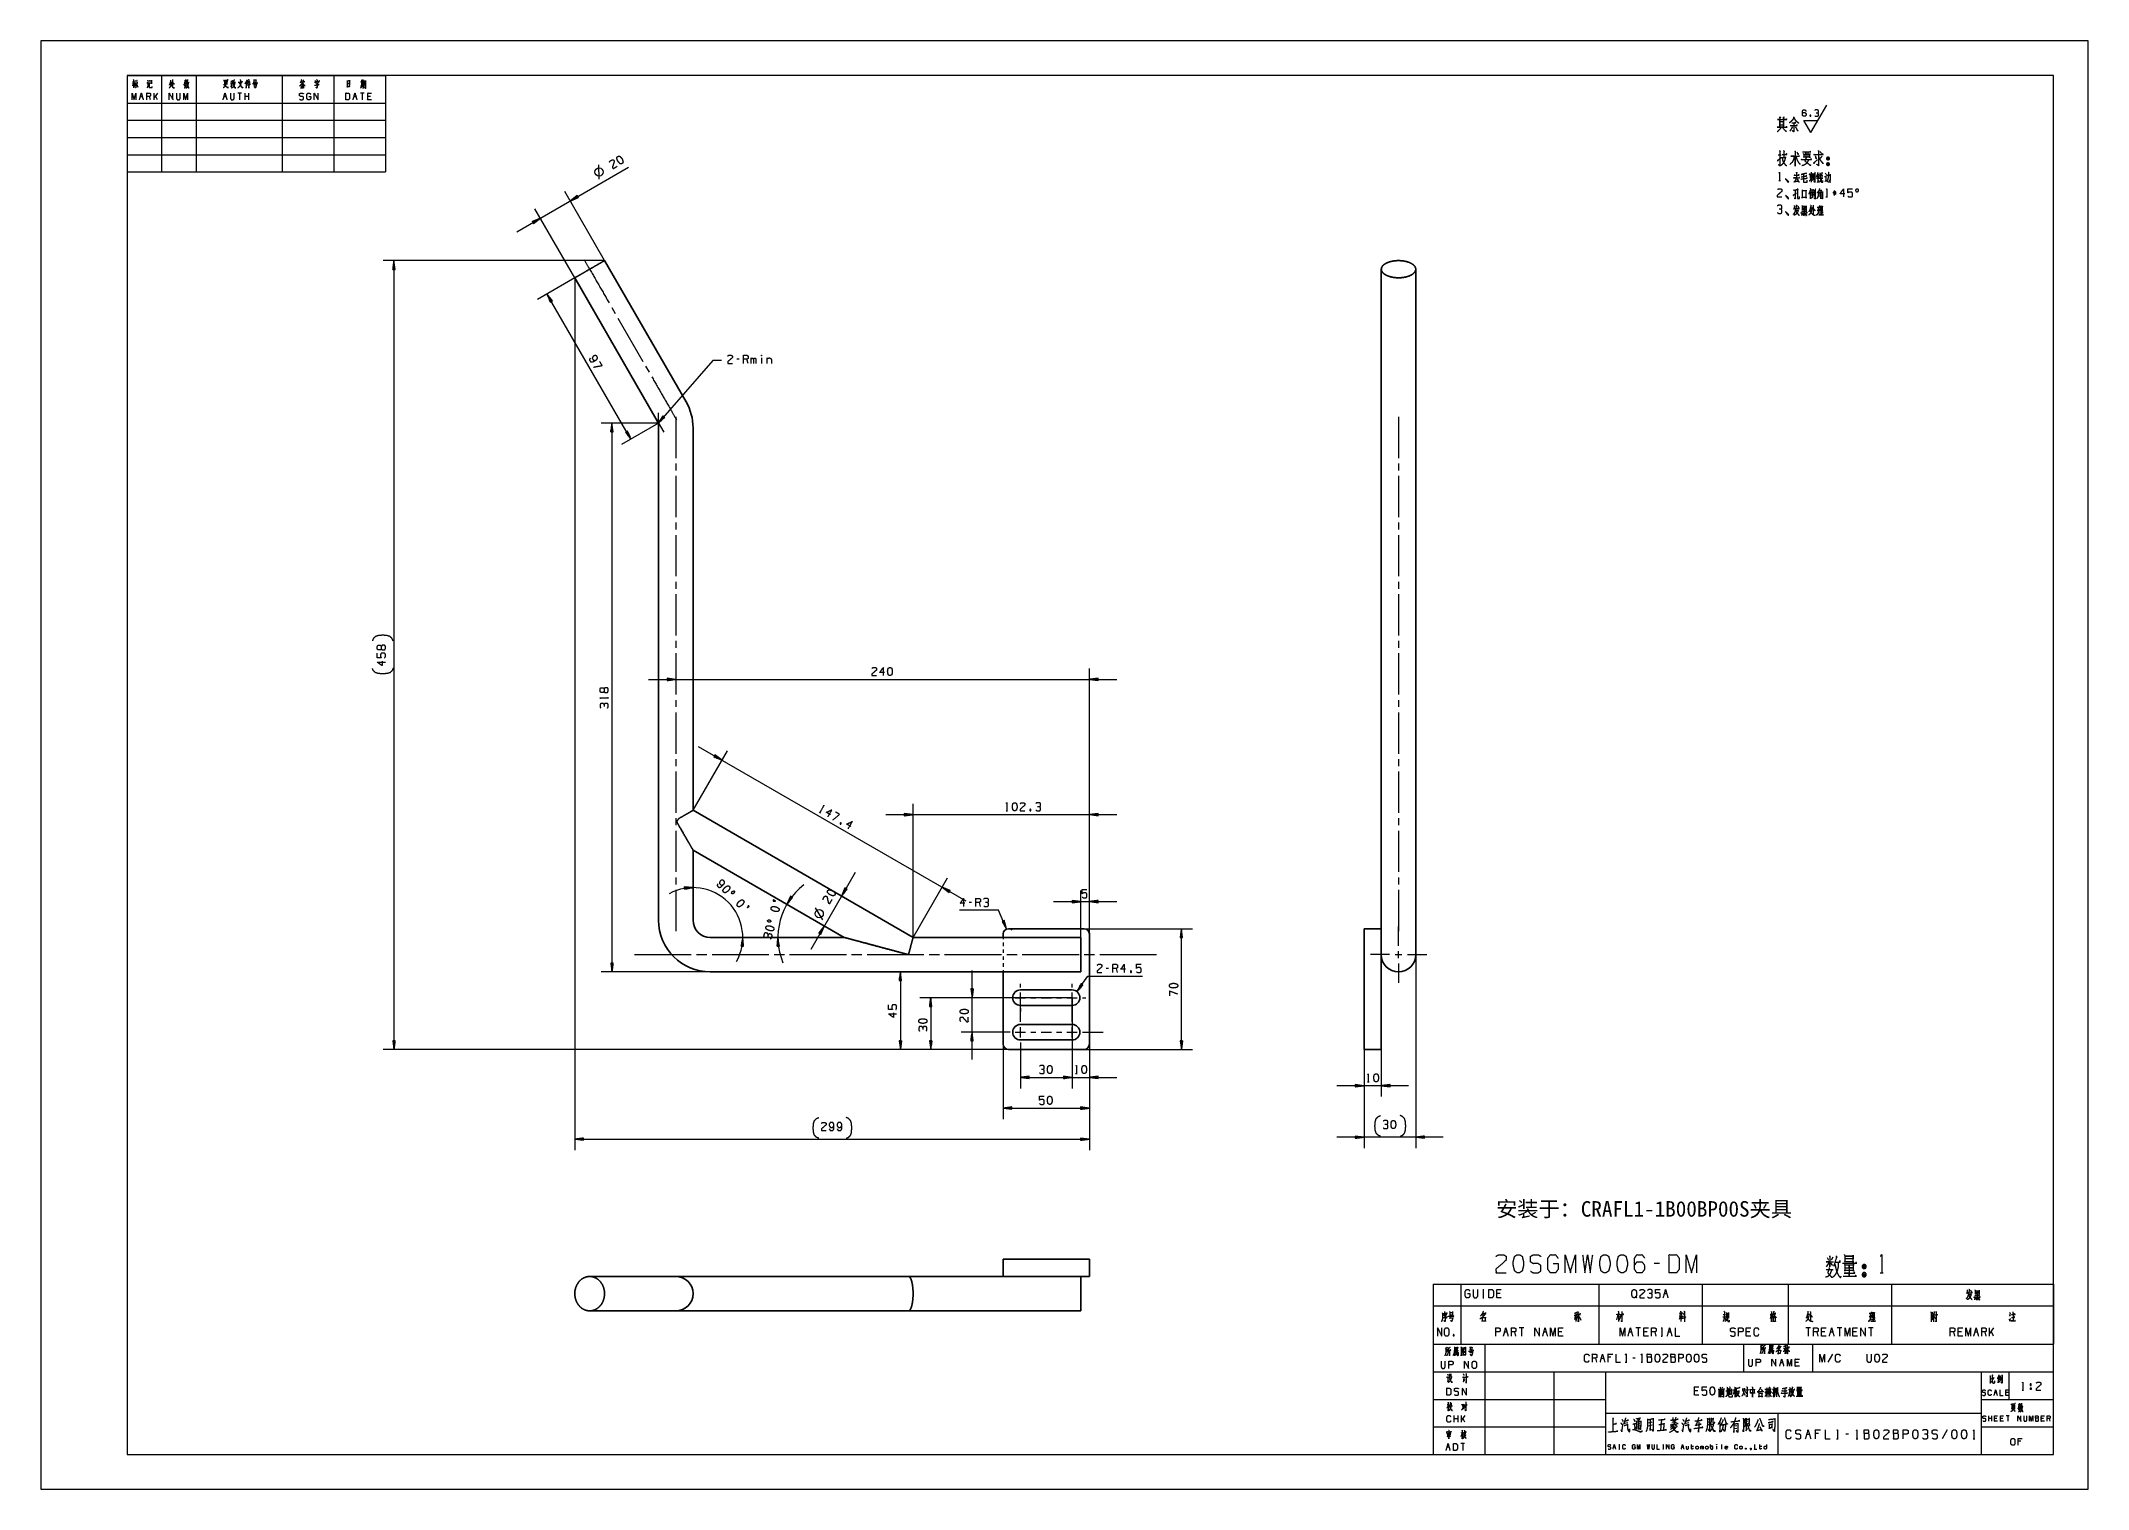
# Model space of a CAD drawing. Header units: millimetres. Extents: x 0 to 594, y 0 to 420.
import ezdxf

# ---------------------------------------------------------------- set-up
doc = ezdxf.new("R2010")
doc.units = ezdxf.units.MM
doc.layers.add('101', color=7, linetype='Continuous', true_color=0xffffff)

msp = doc.modelspace()

# ---------------------------------------------------------------- texts
at = {"layer": '101', "color": 95, "linetype": 'Continuous', "lineweight": 18, "insert": (422.26, 83.5), "char_height": 4.5, "width": 12383.9218, "attachment_point": 1}
msp.add_mtext('{\\fSimSun|b0|i0|c134|p2;安装于：CRAFL1-1B00BP00S夹具}', dxfattribs=at)

# ---------------------------------------------------------------- linework, layer by layer
at = {"layer": '101', "color": 133, "linetype": 'Continuous', "lineweight": 18}
for p, q in [((594, 420), (0, 420)), ((0, 420), (0, 0)), ((594, 0), (594, 420)), ((584, 410), (25, 410)), ((25, 410), (100, 410)), ((25, 410), (100, 410)), ((25, 410), (25, 382)), ((25, 410), (25, 10)), ((25, 410), (100, 410)), ((35, 410), (35, 382)), ((45, 410), (45, 382)), ((70, 410), (70, 382)), ((85, 410), (85, 382)), ((100, 410), (100, 382)), ((584, 10), (584, 410)), ((25, 402), (100, 402)), ((25, 397), (100, 397)), ((25, 392), (100, 392)), ((25, 387), (100, 387)), ((25, 382), (100, 382)), ((404, 42), (404, 10)), ((404, 42), (584, 42)), ((419, 42), (419, 10)), ((494, 42), (494, 34)), ((514, 42), (514, 34)), ((404, 34), (584, 34)), ((439, 34), (439, 10)), ((454, 34), (454, 10)), ((563, 34), (563, 10)), ((571, 34), (571, 26)), ((404, 26), (454, 26)), ((563, 26), (584, 26)), ((404, 18), (454, 18)), ((454, 22), (563, 22)), ((504, 22), (504, 10)), ((563, 18), (584, 18)), ((25, 10), (584, 10)), ((404, 10), (584, 10)), ((0, 0), (594, 0))]:
    msp.add_line(p, q, dxfattribs=at)
at = {"layer": '101', "color": 72, "linetype": 'Continuous', "lineweight": 18}
for p, q in [((26.76, 408.05), (26.54, 406.94)), ((26.56, 408.12), (27.17, 408.12)), ((26.88, 407.89), (27.1, 407.41)), ((27.3, 407.54), (27.07, 406.67)), ((27.76, 407.52), (28.07, 406.63)), ((28.86, 403.92), (29.41, 403.92)), ((30.85, 406.38), (31.12, 406.83)), ((30.93, 408.63), (31.06, 408.24)), ((31.33, 407.83), (31.42, 407.72)), ((31.81, 402.93), (31.53, 403.92)), ((33.79, 404.9), (32.82, 403.53)), ((32.82, 402.93), (32.82, 404.9)), ((33.79, 402.93), (33.23, 404.11)), ((41.53, 407.97), (42.32, 408.14)), ((42.44, 407.91), (42.98, 408.03)), ((53.13, 403.92), (53.69, 403.92)), ((53.37, 407.85), (53.89, 407.93)), ((55.11, 406.63), (55.56, 407.18)), ((58.21, 404.9), (57.1, 404.9)), ((57.65, 404.9), (57.65, 402.93)), ((59.22, 402.93), (59.22, 404.9)), ((60.33, 403.92), (59.22, 403.92)), ((60.33, 402.93), (60.33, 404.9)), ((75.44, 408.32), (75.87, 408.39)), ((75.54, 408.3), (75.65, 407.99)), ((76.03, 407.39), (75.56, 407.31)), ((76.01, 408.26), (76.54, 408.36)), ((76.17, 408.24), (76.3, 407.91)), ((90.84, 403.92), (91.4, 403.92)), ((93.8, 404.9), (92.68, 404.9)), ((92.76, 408.18), (93.62, 408.3)), ((93.04, 407.83), (93.3, 407.89)), ((93.05, 407.47), (93.28, 407.54)), ((93.24, 404.9), (93.24, 402.93)), ((93.8, 407.81), (94.05, 407.87)), ((95.64, 403.92), (94.81, 403.92)), ((504.08, 386.95), (504.99, 386.95)), ((504.99, 386.16), (506.13, 386.16)), ((161.97, 379.87), (161.87, 384.03)), ((513.37, 380.91), (514.04, 380.94)), ((513.72, 380.29), (514.04, 379.51)), ((514.32, 381.61), (514.46, 381.46)), ((514.37, 381.51), (514.37, 379.64)), ((514.66, 381.96), (514.8, 381.81)), ((517.55, 380.66), (517.87, 380.66)), ((517.69, 381.74), (517.9, 381.34)), ((504.3, 379.51), (504.72, 379.51)), ((513.37, 376.35), (513.37, 374.17)), ((513.56, 374.45), (514.22, 374.87)), ((513.93, 375.97), (513.93, 374.7)), ((514.06, 376.4), (514.23, 375.9)), ((514.69, 377.07), (514.94, 377)), ((515.77, 375.12), (516.88, 375.12)), ((515.8, 375.67), (516.9, 375.67)), ((515.91, 376.65), (516.6, 376.65)), ((516.69, 376.85), (516.35, 376.37)), ((517.96, 374.75), (518.38, 374.75)), ((520.94, 375.95), (519.93, 375.95)), ((520.11, 376.42), (520.78, 375.47)), ((520.76, 376.42), (520.11, 375.47)), ((520.43, 375.22), (520.43, 376.65)), ((509.15, 370.91), (509.82, 370.91)), ((511.09, 372.04), (512.19, 372.04)), ((511.11, 371.14), (512.19, 371.14)), ((511.18, 371.76), (511.37, 371.34)), ((511.66, 371.94), (511.66, 370.19)), ((512.01, 371.76), (511.83, 371.34)), ((512.19, 372.16), (512.19, 370.94)), ((513.44, 371.54), (513.86, 371.54)), ((515.71, 371.81), (515.71, 369.99)), ((516.16, 371.34), (516.93, 371.34)), ((202.57, 327.67), (201.9, 327.67)), ((205.18, 326.47), (204.84, 327.67)), ((206.11, 326.47), (206.11, 328.05)), ((209.06, 328.05), (209.06, 326.47)), ((210.67, 328.05), (210.67, 326.47)), ((164.6, 229.24), (164.6, 229.66)), ((225.84, 196.36), (226.21, 196.15)), ((280.07, 196.7), (280.49, 196.7)), ((287.02, 197.15), (287.18, 196.72)), ((232.09, 193.27), (232.02, 192.83)), ((226.89, 165.06), (224.73, 168.62)), ((270.01, 170.14), (269.34, 170.14)), ((272.62, 168.94), (272.29, 170.14)), ((309.8, 151.02), (309.12, 151.02)), ((312.41, 149.82), (312.07, 151.02)), ((316.2, 150.27), (316.36, 149.84)), ((300.24, 120.49), (300.67, 120.49)), ((384.94, 118.09), (385.37, 118.09)), ((469.62, 65.37), (468.14, 65.37)), ((518.75, 65.6), (518.05, 64.49)), ((518.33, 67.14), (518.68, 66.37)), ((519.26, 65.54), (519.88, 64.82)), ((519.96, 67.25), (519.46, 66.37)), ((404, 59.46), (412, 59.46)), ((404, 59.46), (404, 53.11)), ((412, 59.46), (452, 59.46)), ((412, 59.46), (412, 53.11)), ((452, 59.46), (482, 59.46)), ((452, 59.46), (452, 53.11)), ((482, 59.46), (482, 53.11)), ((482, 59.46), (507, 59.46)), ((507, 59.46), (537, 59.46)), ((507, 59.46), (507, 53.11)), ((517.98, 63.67), (520, 63.67)), ((533.66, 62.73), (534.59, 62.73)), ((537, 59.46), (584, 59.46)), ((537, 59.46), (537, 53.11)), ((584, 59.46), (584, 53.11)), ((418.35, 57.85), (418.68, 57.85)), ((418.35, 55.48), (418.68, 55.48)), ((418.52, 57.85), (418.52, 55.48)), ((423.41, 56.68), (422.41, 56.68)), ((471.09, 56.68), (471.76, 56.68)), ((559.33, 56.4), (560, 56.4)), ((561.27, 57.53), (562.36, 57.53)), ((561.29, 56.62), (562.36, 56.62)), ((561.36, 57.25), (561.55, 56.83)), ((561.83, 57.43), (561.83, 55.68)), ((562.19, 57.25), (562.01, 56.83)), ((562.36, 57.65), (562.36, 56.43)), ((404, 53.11), (412, 53.11)), ((404, 53.11), (404, 42)), ((408.76, 51.23), (409.58, 51.23)), ((408.76, 50.53), (409.58, 50.53)), ((408.95, 50.08), (408.76, 49.38)), ((408.81, 49.65), (409.59, 49.65)), ((409.59, 51.45), (409.59, 50.3)), ((412, 53.11), (452, 53.11)), ((412, 53.11), (412, 42)), ((418.23, 50.65), (418.55, 50.17)), ((444.88, 50.4), (445.64, 50.4)), ((445.21, 50.35), (444.95, 49.13)), ((445.35, 51.08), (445.35, 48.55)), ((445.39, 50.17), (445.6, 49.7)), ((445.87, 50.13), (445.55, 49)), ((445.78, 50.68), (446.56, 50.68)), ((445.8, 50.17), (445.94, 49.95)), ((446.38, 50.08), (446.79, 48.98)), ((446.63, 50.98), (446.45, 50.35)), ((452, 53.11), (482, 53.11)), ((452, 53.11), (452, 42)), ((457.6, 50.62), (457.21, 49.08)), ((457.74, 50.35), (458.04, 49.9)), ((475.72, 50.25), (475.32, 49.17)), ((475.37, 50.25), (476.18, 50.25)), ((475.49, 51.18), (475.62, 50.6)), ((475.87, 50.25), (476.18, 49.77)), ((476.15, 51.18), (475.94, 50.53)), ((476.31, 50.38), (476.52, 49.92)), ((476.33, 51.2), (476.61, 50.62)), ((482, 53.11), (507, 53.11)), ((482, 53.11), (482, 42)), ((488.06, 49.95), (488.87, 49.95)), ((488.15, 50.65), (488.82, 50.65)), ((489.1, 51.03), (489.7, 51.03)), ((489.7, 51.25), (489.7, 49.55)), ((502.02, 50.6), (501.74, 49.45)), ((507, 53.11), (537, 53.11)), ((507, 53.11), (507, 42)), ((512.6, 50.68), (513.03, 50.68)), ((530.81, 50.95), (530.81, 49.13)), ((531.25, 50.48), (532.03, 50.48)), ((537, 53.11), (537, 42)), ((537, 53.11), (584, 53.11)), ((548.52, 51.1), (548.87, 51.1)), ((549.17, 50.6), (549.17, 48.53)), ((549.84, 51.45), (550.02, 51.3)), ((571.12, 50.6), (571.42, 50.13)), ((571.21, 51.3), (571.51, 50.75)), ((584, 53.11), (584, 42)), ((404, 42), (412, 42)), ((409.85, 44.81), (409.99, 44.39)), ((412, 42), (452, 42)), ((424.72, 45.56), (425.39, 45.56)), ((428, 44.36), (427.67, 45.56)), ((430.28, 46.74), (428.94, 46.74)), ((429.61, 46.74), (429.61, 44.36)), ((436.1, 45.56), (436.77, 45.56)), ((441.33, 45.56), (440.32, 45.56)), ((452, 42), (482, 42)), ((460.86, 45.56), (461.53, 45.56)), ((464.14, 46.74), (462.8, 46.74)), ((463.47, 46.74), (463.47, 44.36)), ((466.08, 45.56), (465.08, 45.56)), ((468.7, 44.36), (468.36, 45.56)), ((470.12, 46.74), (470.46, 46.74)), ((470.12, 44.36), (470.46, 44.36)), ((470.3, 46.74), (470.3, 44.36)), ((472.24, 45.56), (472.91, 45.56)), ((482, 42), (507, 42)), ((495.85, 45.56), (494.84, 45.56)), ((507, 42), (537, 42)), ((513.45, 46.74), (512.11, 46.74)), ((512.78, 46.74), (512.78, 44.36)), ((515.73, 44.36), (515.39, 45.56)), ((517.67, 45.56), (516.66, 45.56)), ((519.27, 45.56), (519.94, 45.56)), ((522.56, 46.74), (521.21, 46.74)), ((521.88, 46.74), (521.88, 44.36)), ((526.77, 45.56), (525.76, 45.56)), ((531.66, 46.74), (530.32, 46.74)), ((530.99, 46.74), (530.99, 44.36)), ((537, 42), (584, 42)), ((555.37, 44.36), (555.04, 45.56)), ((557.31, 45.56), (556.31, 45.56)), ((561.19, 45.56), (561.87, 45.56)), ((564.48, 44.36), (564.14, 45.56)), ((565.41, 44.36), (565.41, 46.74)), ((566.58, 46.74), (565.41, 45.09)), ((566.58, 44.36), (565.91, 45.79)), ((410.43, 39.06), (410.97, 39.21)), ((410.72, 40.45), (410.71, 39.15)), ((451.51, 36.78), (451.17, 37.98)), ((452.78, 37.98), (453.45, 37.98)), ((455.55, 38.21), (454.72, 38.21)), ((459.73, 36.78), (460.15, 36.78)), ((462.55, 37.98), (461.88, 37.98)), ((464.28, 36.78), (464.71, 36.78)), ((501.85, 39.68), (502.4, 39.83)), ((502.15, 41.07), (502.13, 39.77)), ((504.82, 36.66), (505.41, 36.66)), ((505.64, 40.78), (506.36, 40.98)), ((509.94, 36.66), (509.05, 36.66)), ((519.8, 39.16), (518.46, 36.78)), ((565.71, 31.9), (566.03, 32.02)), ((408.55, 24.55), (407.99, 24.41)), ((408.36, 24.3), (408.56, 24.03)), ((480.77, 28.46), (479.76, 28.46)), ((487.17, 29.58), (487.42, 29.13)), ((487.26, 26.96), (487.44, 26.68)), ((487.93, 29.58), (487.72, 29.13)), ((488.92, 28.48), (489.57, 28.48)), ((489.48, 28.13), (490.54, 28.81)), ((491.41, 28.66), (491.07, 27.38)), ((491.51, 28.48), (491.81, 27.83)), ((491.94, 28.43), (492.64, 28.43)), ((493.59, 29.11), (494.27, 29.11)), ((500.65, 29.48), (500.87, 29.08)), ((502.49, 27.01), (502.81, 26.73)), ((503.55, 29.01), (503.55, 26.78)), ((507.34, 28.31), (507.71, 28.31)), ((507.41, 29.58), (507.59, 29.08)), ((509.78, 27.61), (510.63, 27.61)), ((509.78, 27.31), (510.61, 27.31)), ((510.4, 29.43), (510.4, 28.98)), ((566.97, 27.96), (567.41, 27.96)), ((570.81, 27.96), (570.14, 27.96)), ((573.71, 24.03), (574.5, 24.2)), ((574.61, 23.97), (575.16, 24.09)), ((574.89, 28.63), (575.31, 28.63)), ((577.2, 29.36), (577.2, 28.88)), ((577.2, 29.36), (577.53, 29.36)), ((410.1, 19.35), (410.1, 21.31)), ((411.21, 20.34), (410.1, 20.34)), ((411.21, 19.35), (411.21, 21.31)), ((413.18, 21.31), (412.22, 19.95)), ((412.22, 19.35), (412.22, 21.31)), ((413.18, 19.35), (412.63, 20.53)), ((459.57, 19.1), (460.47, 19.34)), ((463.18, 18.82), (463.96, 18.99)), ((463.18, 18.2), (464.01, 18.41)), ((466.4, 18.3), (467.52, 18.58)), ((467.47, 19.41), (466.42, 19.13)), ((470.18, 20.03), (469.91, 17.03)), ((473.22, 19.2), (474.59, 19.44)), ((477.25, 19.1), (478.15, 19.34)), ((483.95, 19.41), (483.56, 19.34)), ((483.93, 18.65), (483.56, 18.55)), ((492.1, 18.3), (491.25, 18.2)), ((492.78, 19.86), (492.59, 19.75)), ((495.37, 19.65), (494.85, 19.58)), ((565.17, 19.65), (565.17, 21.22)), ((566.06, 20.45), (565.17, 20.45)), ((566.06, 19.65), (566.06, 21.22)), ((567.53, 20.45), (566.87, 20.45)), ((569.23, 20.45), (568.56, 20.45)), ((571.15, 21.22), (570.26, 21.22)), ((570.71, 21.22), (570.71, 19.65)), ((581.11, 20.45), (580.44, 20.45)), ((583.03, 19.65), (582.81, 20.45)), ((408.03, 12.2), (408.59, 12.2)), ((408.25, 15.68), (408.78, 15.77)), ((413.11, 13.17), (412, 13.17)), ((412.62, 16.37), (412.05, 16.24)), ((412.42, 16.08), (412.61, 15.83)), ((412.55, 13.17), (412.55, 11.2)), ((456.34, 12.24), (456.71, 12.24)), ((457.84, 12.89), (458.03, 12.89)), ((457.94, 12.89), (457.94, 11.58)), ((470.57, 12.89), (470.76, 12.89)), ((470.67, 12.89), (470.67, 11.58)), ((476.14, 12.24), (476.51, 12.24)), ((478.78, 12.45), (479.52, 12.45)), ((481.61, 11.58), (481.61, 12.45)), ((484.44, 11.92), (484.44, 12.89)), ((486.23, 12.45), (486.23, 11.58)), ((487.64, 12.9), (487.64, 11.58)), ((491.25, 17.54), (492.1, 17.65)), ((498.59, 12.45), (499.32, 12.45)), ((512.41, 15.89), (513.15, 15.89)), ((515.78, 16.14), (514.87, 16.14)), ((521.03, 14.57), (521.5, 14.57)), ((524.47, 15.89), (523.72, 15.89)), ((526.69, 14.57), (527.16, 14.57)), ((553.12, 17.19), (551.64, 14.57)), ((560.63, 14.57), (561.1, 14.57)), ((574.45, 13.87), (573.76, 13.87)), ((457.84, 11.58), (458.03, 11.58)), ((470.57, 11.58), (470.76, 11.58))]:
    msp.add_line(p, q, dxfattribs=at)
at = {"layer": '101', "color": 43, "linetype": 'Continuous', "lineweight": 18}
for p, q in [((513.36, 398.5), (513.49, 398.16)), ((513.54, 393.41), (518.16, 401.41)), ((511.52, 396.91), (515.56, 396.91)), ((513.54, 393.41), (511.52, 396.91))]:
    msp.add_line(p, q, dxfattribs=at)
at = {"layer": '101', "color": 22, "linetype": 'Continuous', "lineweight": 18}
for p, q in [((138.04, 364.61), (170.52, 383.36)), ((163.55, 356.3), (151.99, 376.33)), ((155.61, 375.14), (153.58, 373.58)), ((153.58, 373.58), (155.94, 374.56)), ((155.76, 374.87), (153.73, 373.7)), ((155.79, 374.83), (153.76, 373.65)), ((155.74, 374.92), (154.04, 373.93)), ((155.81, 374.78), (154.12, 373.8)), ((155.71, 374.96), (154.35, 374.17)), ((155.84, 374.74), (154.48, 373.95)), ((155.69, 375), (154.66, 374.41)), ((155.87, 374.7), (154.84, 374.1)), ((155.66, 375.05), (154.97, 374.65)), ((155.89, 374.65), (155.19, 374.25)), ((155.64, 375.09), (155.28, 374.88)), ((155.92, 374.61), (155.55, 374.4)), ((155.61, 375.14), (155.58, 375.12)), ((155.61, 375.14), (155.58, 375.12)), ((155.94, 374.56), (155.61, 375.14)), ((155.94, 374.56), (155.91, 374.55)), ((155.94, 374.56), (155.91, 374.55)), ((144.92, 368.58), (142.55, 367.6)), ((142.68, 367.38), (144.38, 368.36)), ((142.7, 367.33), (144.74, 368.5)), ((142.73, 367.29), (144.76, 368.46)), ((142.88, 367.02), (144.92, 368.58)), ((154.89, 351.3), (143.33, 371.33)), ((142.55, 367.6), (142.58, 367.61)), ((142.55, 367.6), (142.58, 367.61)), ((142.55, 367.6), (142.88, 367.02)), ((142.58, 367.55), (142.94, 367.76)), ((142.6, 367.51), (143.3, 367.91)), ((142.63, 367.46), (143.66, 368.06)), ((142.65, 367.42), (144.02, 368.21)), ((142.75, 367.24), (144.45, 368.22)), ((142.78, 367.2), (144.14, 367.99)), ((142.81, 367.16), (143.84, 367.75)), ((142.83, 367.11), (143.53, 367.51)), ((142.86, 367.07), (143.22, 367.28)), ((142.88, 367.02), (142.91, 367.04)), ((142.88, 367.02), (142.91, 367.04)), ((163.55, 356.3), (99.27, 356.3)), ((102.44, 356.3), (102.11, 353.76)), ((102.11, 353.76), (102.11, 353.79)), ((102.11, 353.76), (102.11, 353.79)), ((102.11, 353.76), (102.77, 353.76)), ((102.16, 353.76), (102.16, 354.18)), ((102.21, 353.76), (102.21, 354.56)), ((102.26, 353.76), (102.26, 354.95)), ((102.31, 353.76), (102.31, 355.34)), ((102.36, 353.76), (102.36, 355.72)), ((102.42, 353.76), (102.42, 356.11)), ((102.77, 353.76), (102.44, 356.3)), ((102.44, 356.3), (102.44, 127.5)), ((102.47, 353.76), (102.47, 356.11)), ((102.52, 353.76), (102.52, 355.72)), ((102.57, 353.76), (102.57, 355.34)), ((102.62, 353.76), (102.62, 354.95)), ((102.67, 353.76), (102.67, 354.56)), ((102.72, 353.76), (102.72, 354.18)), ((102.77, 353.76), (102.77, 353.79)), ((102.77, 353.76), (102.77, 353.79)), ((154.89, 351.3), (144.08, 345.06)), ((154.89, 351.3), (154.89, 98.3)), ((171.16, 304.5), (146.83, 346.65)), ((148.39, 344.61), (146.83, 346.65)), ((146.83, 346.65), (147.81, 344.28)), ((148.08, 344.43), (146.91, 346.47)), ((148.12, 344.46), (146.95, 346.49)), ((148.04, 344.41), (147.06, 346.11)), ((148.17, 344.48), (147.19, 346.18)), ((147.99, 344.38), (147.2, 345.75)), ((147.95, 344.36), (147.35, 345.39)), ((148.21, 344.51), (147.42, 345.87)), ((147.9, 344.33), (147.5, 345.03)), ((147.86, 344.31), (147.65, 344.67)), ((148.26, 344.53), (147.66, 345.57)), ((147.81, 344.28), (148.39, 344.61)), ((148.3, 344.56), (147.9, 345.26)), ((148.34, 344.59), (148.13, 344.95)), ((148.39, 344.61), (148.37, 344.64)), ((148.39, 344.61), (148.37, 344.64)), ((147.82, 344.28), (147.8, 344.31)), ((147.82, 344.28), (147.8, 344.31)), ((194.98, 327.29), (179.05, 309.11)), ((197.52, 327.29), (194.98, 327.29)), ((179.22, 309.16), (162.51, 309.16)), ((165.69, 309.16), (165.35, 306.62)), ((165.66, 306.62), (165.66, 308.97)), ((165.69, 309.16), (165.69, 150)), ((166.02, 306.62), (165.69, 309.16)), ((165.71, 306.62), (165.71, 308.97)), ((179.22, 309.16), (168.41, 302.92)), ((180.48, 311.24), (179.05, 309.11)), ((179.05, 309.11), (180.98, 310.8)), ((180.71, 311.04), (179.16, 309.28)), ((180.75, 311.01), (179.2, 309.24)), ((180.67, 311.07), (179.38, 309.6)), ((180.78, 310.97), (179.49, 309.5)), ((180.63, 311.11), (179.59, 309.92)), ((180.82, 310.94), (179.78, 309.76)), ((180.59, 311.14), (179.81, 310.25)), ((180.55, 311.17), (180.03, 310.57)), ((180.86, 310.91), (180.08, 310.01)), ((180.52, 311.21), (180.24, 310.89)), ((180.9, 310.87), (180.37, 310.27)), ((180.48, 311.24), (180.46, 311.22)), ((180.48, 311.24), (180.46, 311.22)), ((180.98, 310.8), (180.48, 311.24)), ((180.94, 310.84), (180.66, 310.53)), ((180.98, 310.81), (180.95, 310.78)), ((180.98, 310.81), (180.95, 310.78)), ((165.35, 306.62), (166.02, 306.62)), ((165.36, 306.62), (165.36, 306.65)), ((165.36, 306.62), (165.36, 306.65)), ((165.41, 306.62), (165.41, 307.04)), ((165.46, 306.62), (165.46, 307.42)), ((165.51, 306.62), (165.51, 307.81)), ((165.56, 306.62), (165.56, 308.19)), ((165.61, 306.62), (165.61, 308.58)), ((165.76, 306.62), (165.76, 308.58)), ((165.82, 306.62), (165.82, 308.19)), ((165.87, 306.62), (165.87, 307.81)), ((165.92, 306.62), (165.92, 307.42)), ((165.97, 306.62), (165.97, 307.04)), ((166.02, 306.62), (166.02, 306.65)), ((166.02, 306.62), (166.02, 306.65)), ((170.18, 306.87), (169.6, 306.54)), ((169.6, 306.54), (171.16, 304.5)), ((169.61, 306.54), (169.62, 306.51)), ((169.61, 306.54), (169.62, 306.51)), ((169.65, 306.56), (169.86, 306.2)), ((169.69, 306.59), (170.1, 305.89)), ((169.74, 306.62), (170.33, 305.59)), ((169.78, 306.64), (170.57, 305.28)), ((169.83, 306.67), (170.81, 304.97)), ((169.87, 306.69), (171.04, 304.66)), ((169.91, 306.72), (171.09, 304.68)), ((169.96, 306.74), (170.94, 305.04)), ((170, 306.77), (170.79, 305.4)), ((170.05, 306.79), (170.64, 305.76)), ((170.09, 306.82), (170.49, 306.12)), ((170.13, 306.84), (170.34, 306.48)), ((170.18, 306.87), (170.19, 306.84)), ((170.18, 306.87), (170.19, 306.84)), ((171.16, 304.5), (170.18, 306.87)), ((304.22, 155), (304.22, 238.01)), ((176.29, 234.83), (312.16, 234.83)), ((181.68, 235.17), (181.68, 234.5)), ((184.22, 234.83), (181.68, 235.17)), ((181.68, 235.16), (181.71, 235.16)), ((181.68, 235.16), (181.71, 235.16)), ((181.68, 235.11), (182.1, 235.11)), ((181.68, 235.06), (182.49, 235.06)), ((181.68, 235.01), (182.87, 235.01)), ((181.68, 234.96), (183.26, 234.96)), ((181.68, 234.91), (183.64, 234.91)), ((181.68, 234.86), (184.03, 234.86)), ((181.68, 234.5), (184.22, 234.83)), ((181.68, 234.81), (184.03, 234.81)), ((181.68, 234.76), (183.64, 234.76)), ((181.68, 234.7), (183.26, 234.7)), ((181.68, 234.65), (182.87, 234.65)), ((181.68, 234.6), (182.49, 234.6)), ((181.68, 234.55), (182.1, 234.55)), ((181.68, 234.5), (181.71, 234.5)), ((181.68, 234.5), (181.71, 234.5)), ((306.76, 235.17), (304.22, 234.83)), ((304.22, 234.83), (306.76, 234.5)), ((306.76, 234.86), (304.42, 234.86)), ((306.76, 234.81), (304.42, 234.81)), ((306.76, 234.91), (304.8, 234.91)), ((306.76, 234.76), (304.8, 234.76)), ((306.76, 234.96), (305.19, 234.96)), ((306.76, 234.7), (305.19, 234.7)), ((306.76, 235.01), (305.57, 235.01)), ((306.76, 234.65), (305.57, 234.65)), ((306.76, 235.06), (305.96, 235.06)), ((306.76, 234.6), (305.96, 234.6)), ((306.76, 235.11), (306.35, 235.11)), ((306.76, 234.55), (306.35, 234.55)), ((306.76, 235.16), (306.73, 235.16)), ((306.76, 235.16), (306.73, 235.16)), ((306.76, 234.5), (306.73, 234.5)), ((306.76, 234.5), (306.73, 234.5)), ((306.76, 234.5), (306.76, 235.17)), ((189.22, 196.86), (199.21, 214.15)), ((190.74, 215.36), (268.33, 170.57)), ((195.58, 212.96), (195.25, 212.38)), ((195.25, 212.38), (195.28, 212.36)), ((195.25, 212.38), (197.62, 211.4)), ((195.25, 212.38), (195.28, 212.36)), ((195.28, 212.42), (195.64, 212.22)), ((195.3, 212.47), (196, 212.07)), ((195.33, 212.51), (196.36, 211.92)), ((195.35, 212.56), (196.72, 211.77)), ((195.38, 212.6), (197.08, 211.62)), ((195.41, 212.64), (197.44, 211.47)), ((195.43, 212.69), (197.46, 211.51)), ((195.46, 212.73), (197.15, 211.75)), ((195.48, 212.78), (196.85, 211.99)), ((195.51, 212.82), (196.54, 212.23)), ((195.53, 212.86), (196.23, 212.46)), ((195.56, 212.91), (195.92, 212.7)), ((197.62, 211.4), (195.58, 212.96)), ((195.58, 212.95), (195.61, 212.94)), ((195.58, 212.95), (195.61, 212.94)), ((253.06, 160), (253.06, 198.78)), ((304.22, 161), (304.22, 198.78)), ((245.13, 195.61), (312.16, 195.61)), ((253.06, 195.61), (250.52, 195.94)), ((250.52, 195.94), (250.52, 195.27)), ((250.52, 195.94), (250.55, 195.94)), ((250.52, 195.94), (250.55, 195.94)), ((250.52, 195.88), (250.94, 195.88)), ((250.52, 195.83), (251.33, 195.83)), ((250.52, 195.78), (251.71, 195.78)), ((250.52, 195.73), (252.1, 195.73)), ((250.52, 195.68), (252.48, 195.68)), ((250.52, 195.63), (252.87, 195.63)), ((250.52, 195.27), (253.06, 195.61)), ((250.52, 195.58), (252.87, 195.58)), ((250.52, 195.53), (252.48, 195.53)), ((250.52, 195.48), (252.1, 195.48)), ((250.52, 195.43), (251.71, 195.43)), ((250.52, 195.38), (251.33, 195.38)), ((250.52, 195.33), (250.94, 195.33)), ((250.52, 195.28), (250.55, 195.28)), ((250.52, 195.28), (250.55, 195.28)), ((306.76, 195.94), (304.22, 195.61)), ((304.22, 195.61), (306.76, 195.27)), ((306.76, 195.63), (304.42, 195.63)), ((306.76, 195.58), (304.42, 195.58)), ((306.76, 195.68), (304.8, 195.68)), ((306.76, 195.53), (304.8, 195.53)), ((306.76, 195.73), (305.19, 195.73)), ((306.76, 195.48), (305.19, 195.48)), ((306.76, 195.78), (305.57, 195.78)), ((306.76, 195.43), (305.57, 195.43)), ((306.76, 195.83), (305.96, 195.83)), ((306.76, 195.38), (305.96, 195.38)), ((306.76, 195.88), (306.35, 195.88)), ((306.76, 195.33), (306.35, 195.33)), ((306.76, 195.94), (306.73, 195.94)), ((306.76, 195.94), (306.73, 195.94)), ((306.76, 195.28), (306.73, 195.28)), ((306.76, 195.28), (306.73, 195.28)), ((306.76, 195.27), (306.76, 195.94)), ((236.29, 178.85), (223.35, 156.44)), ((186.67, 174.65), (186.7, 174.65)), ((186.67, 174.65), (186.7, 174.65)), ((186.67, 174.65), (186.7, 173.99)), ((189.22, 174.43), (186.67, 174.65)), ((186.67, 174.6), (187.09, 174.62)), ((186.68, 174.55), (187.48, 174.58)), ((186.68, 174.5), (187.87, 174.55)), ((186.68, 174.45), (188.25, 174.52)), ((186.68, 174.4), (188.64, 174.48)), ((186.68, 174.35), (189.03, 174.45)), ((186.69, 174.3), (189.03, 174.4)), ((186.69, 174.24), (188.65, 174.33)), ((186.69, 174.19), (188.26, 174.26)), ((186.69, 174.14), (187.88, 174.2)), ((186.7, 173.99), (189.22, 174.43)), ((186.7, 174.09), (187.5, 174.13)), ((186.7, 174.04), (187.12, 174.06)), ((186.7, 173.99), (186.73, 173.99)), ((186.7, 173.99), (186.73, 173.99)), ((233.3, 174.34), (232.32, 171.97)), ((232.32, 171.97), (233.88, 174.01)), ((233.57, 174.19), (232.39, 172.15)), ((233.61, 174.16), (232.44, 172.13)), ((233.52, 174.21), (232.54, 172.51)), ((233.66, 174.14), (232.68, 172.44)), ((233.48, 174.24), (232.69, 172.87)), ((233.44, 174.26), (232.84, 173.23)), ((233.7, 174.11), (232.91, 172.75)), ((233.39, 174.29), (232.99, 173.59)), ((233.35, 174.31), (233.14, 173.95)), ((233.74, 174.09), (233.15, 173.06)), ((233.3, 174.34), (233.29, 174.31)), ((233.3, 174.34), (233.29, 174.31)), ((233.88, 174.01), (233.3, 174.34)), ((233.79, 174.06), (233.39, 173.36)), ((233.83, 174.03), (233.62, 173.67)), ((233.88, 174.01), (233.86, 173.98)), ((233.88, 174.01), (233.86, 173.98)), ((253.06, 160), (263.04, 177.29)), ((263.82, 173.56), (261.46, 174.54)), ((261.46, 174.54), (263.49, 172.98)), ((263.64, 173.25), (261.61, 174.42)), ((263.67, 173.29), (261.64, 174.46)), ((263.62, 173.2), (261.92, 174.18)), ((263.7, 173.33), (262, 174.31)), ((263.59, 173.16), (262.23, 173.95)), ((263.72, 173.38), (262.36, 174.17)), ((263.57, 173.11), (262.54, 173.71)), ((263.75, 173.42), (262.72, 174.02)), ((263.54, 173.07), (262.85, 173.47)), ((263.77, 173.47), (263.08, 173.87)), ((263.52, 173.03), (263.16, 173.24)), ((263.8, 173.51), (263.43, 173.72)), ((263.49, 172.98), (263.46, 173)), ((263.49, 172.98), (263.46, 173)), ((263.49, 172.98), (263.82, 173.56)), ((263.82, 173.55), (263.79, 173.57)), ((263.82, 173.55), (263.79, 173.57)), ((301.72, 155), (301.72, 173.56)), ((304.22, 161), (304.22, 173.56)), ((217.49, 171.93), (216.43, 169.6)), ((216.43, 169.6), (218.06, 171.58)), ((217.75, 171.77), (216.51, 169.78)), ((217.79, 171.74), (216.55, 169.75)), ((217.71, 171.8), (216.67, 170.13)), ((217.84, 171.72), (216.8, 170.05)), ((217.67, 171.82), (216.83, 170.49)), ((217.62, 171.85), (216.99, 170.84)), ((217.88, 171.69), (217.05, 170.35)), ((217.58, 171.88), (217.15, 171.2)), ((217.92, 171.66), (217.3, 170.65)), ((217.54, 171.91), (217.32, 171.55)), ((217.49, 171.93), (217.48, 171.9)), ((217.49, 171.93), (217.48, 171.9)), ((218.06, 171.58), (217.49, 171.93)), ((217.97, 171.64), (217.54, 170.95)), ((218.01, 171.61), (217.79, 171.26)), ((218.05, 171.58), (218.04, 171.56)), ((218.05, 171.58), (218.04, 171.56)), ((277.88, 167.85), (266.55, 167.85)), ((280.15, 162.38), (277.88, 167.85)), ((293.79, 170.38), (312.16, 170.38)), ((299.18, 170.72), (299.18, 170.05)), ((301.72, 170.38), (299.18, 170.72)), ((299.18, 170.71), (299.21, 170.71)), ((299.18, 170.71), (299.21, 170.71)), ((299.18, 170.66), (299.6, 170.66)), ((299.18, 170.61), (299.99, 170.61)), ((299.18, 170.56), (300.37, 170.56)), ((299.18, 170.51), (300.76, 170.51)), ((299.18, 170.46), (301.14, 170.46)), ((299.18, 170.41), (301.53, 170.41)), ((299.18, 170.05), (301.72, 170.38)), ((299.18, 170.36), (301.53, 170.36)), ((299.18, 170.31), (301.14, 170.31)), ((299.18, 170.26), (300.76, 170.26)), ((299.18, 170.2), (300.37, 170.2)), ((299.18, 170.15), (299.99, 170.15)), ((299.18, 170.1), (299.6, 170.1)), ((299.18, 170.05), (299.21, 170.05)), ((299.18, 170.05), (299.21, 170.05)), ((306.76, 170.72), (304.22, 170.38)), ((304.22, 170.38), (306.76, 170.05)), ((306.76, 170.41), (304.42, 170.41)), ((306.76, 170.36), (304.42, 170.36)), ((306.76, 170.46), (304.8, 170.46)), ((306.76, 170.31), (304.8, 170.31)), ((306.76, 170.51), (305.19, 170.51)), ((306.76, 170.26), (305.19, 170.26)), ((306.76, 170.56), (305.57, 170.56)), ((306.76, 170.2), (305.57, 170.2)), ((306.76, 170.61), (305.96, 170.61)), ((306.76, 170.15), (305.96, 170.15)), ((306.76, 170.66), (306.35, 170.66)), ((306.76, 170.1), (306.35, 170.1)), ((306.76, 170.71), (306.73, 170.71)), ((306.76, 170.71), (306.73, 170.71)), ((306.76, 170.05), (306.73, 170.05)), ((306.76, 170.05), (306.73, 170.05)), ((306.76, 170.05), (306.76, 170.72)), ((227.32, 163.31), (225.76, 161.28)), ((225.76, 161.28), (225.78, 161.31)), ((225.76, 161.28), (225.78, 161.31)), ((225.76, 161.28), (226.34, 160.95)), ((225.81, 161.25), (226.02, 161.62)), ((225.85, 161.23), (226.25, 161.92)), ((225.9, 161.2), (226.49, 162.23)), ((225.94, 161.18), (226.73, 162.54)), ((225.98, 161.15), (226.96, 162.85)), ((226.03, 161.13), (227.2, 163.16)), ((226.07, 161.1), (227.25, 163.13)), ((226.12, 161.08), (227.1, 162.77)), ((226.16, 161.05), (226.95, 162.42)), ((226.2, 161.03), (226.8, 162.06)), ((226.25, 161), (226.65, 161.7)), ((226.29, 160.97), (226.5, 161.34)), ((226.34, 160.95), (227.32, 163.31)), ((226.34, 160.95), (226.35, 160.98)), ((226.34, 160.95), (226.35, 160.98)), ((279.48, 164.86), (278.87, 164.6)), ((278.87, 164.6), (280.15, 162.38)), ((278.87, 164.6), (278.88, 164.57)), ((278.87, 164.6), (278.88, 164.57)), ((278.92, 164.62), (279.08, 164.24)), ((278.96, 164.64), (279.27, 163.9)), ((279.01, 164.66), (279.47, 163.56)), ((279.06, 164.68), (279.66, 163.23)), ((279.1, 164.7), (279.86, 162.89)), ((279.15, 164.72), (280.05, 162.55)), ((279.2, 164.74), (280.1, 162.57)), ((279.25, 164.76), (280, 162.95)), ((279.29, 164.78), (279.9, 163.32)), ((279.34, 164.8), (279.79, 163.7)), ((279.39, 164.82), (279.69, 164.08)), ((279.43, 164.84), (279.59, 164.45)), ((279.48, 164.86), (279.49, 164.83)), ((280.15, 162.38), (279.48, 164.86)), ((279.48, 164.86), (279.49, 164.83)), ((302.72, 162.5), (334.11, 162.5)), ((330.94, 162.5), (330.6, 159.96)), ((330.71, 159.96), (330.71, 160.76)), ((330.76, 159.96), (330.76, 161.15)), ((330.81, 159.96), (330.81, 161.53)), ((330.86, 159.96), (330.86, 161.92)), ((330.91, 159.96), (330.91, 162.31)), ((330.94, 127.5), (330.94, 162.5)), ((331.27, 159.96), (330.94, 162.5)), ((330.96, 159.96), (330.96, 162.31)), ((331.01, 159.96), (331.01, 161.92)), ((331.06, 159.96), (331.06, 161.53)), ((331.11, 159.96), (331.11, 161.15)), ((331.17, 159.96), (331.17, 160.76)), ((203.66, 160), (203.21, 157.48)), ((203.21, 157.48), (203.88, 157.45)), ((203.22, 157.48), (203.22, 157.51)), ((203.22, 157.48), (203.22, 157.51)), ((203.27, 157.47), (203.28, 157.89)), ((203.32, 157.47), (203.35, 158.27)), ((203.37, 157.47), (203.42, 158.66)), ((203.42, 157.47), (203.49, 159.04)), ((203.47, 157.46), (203.56, 159.42)), ((203.52, 157.46), (203.62, 159.81)), ((203.57, 157.46), (203.67, 159.8)), ((203.62, 157.46), (203.71, 159.42)), ((203.88, 157.45), (203.66, 160)), ((203.67, 157.46), (203.74, 159.03)), ((203.72, 157.45), (203.78, 158.64)), ((203.77, 157.45), (203.81, 158.25)), ((203.82, 157.45), (203.84, 157.87)), ((203.88, 157.45), (203.88, 157.48)), ((203.88, 157.45), (203.88, 157.48)), ((213.86, 160), (213.61, 157.45)), ((213.61, 157.45), (213.61, 157.48)), ((213.61, 157.45), (213.61, 157.48)), ((213.61, 157.45), (214.28, 157.47)), ((213.66, 157.45), (213.65, 157.87)), ((213.71, 157.45), (213.69, 158.26)), ((213.76, 157.45), (213.72, 158.64)), ((213.82, 157.46), (213.76, 159.03)), ((213.87, 157.46), (213.8, 159.42)), ((213.92, 157.46), (213.84, 159.8)), ((214.28, 157.47), (213.86, 160)), ((213.97, 157.46), (213.89, 159.81)), ((214.02, 157.46), (213.95, 159.42)), ((214.07, 157.46), (214.02, 159.04)), ((214.12, 157.47), (214.08, 158.65)), ((214.17, 157.47), (214.14, 158.27)), ((214.22, 157.47), (214.21, 157.89)), ((214.27, 157.47), (214.27, 157.5)), ((214.27, 157.47), (214.27, 157.5)), ((330.6, 159.96), (331.27, 159.96)), ((330.61, 159.96), (330.61, 159.99)), ((330.61, 159.96), (330.61, 159.99)), ((330.66, 159.96), (330.66, 160.38)), ((331.22, 159.96), (331.22, 160.38)), ((331.27, 159.96), (331.27, 159.99)), ((331.27, 159.96), (331.27, 159.99)), ((398.92, 155), (398.92, 98.88)), ((194.22, 150), (162.51, 150)), ((166.02, 152.54), (165.35, 152.54)), ((165.35, 152.54), (165.69, 150)), ((165.36, 152.54), (165.36, 152.51)), ((165.36, 152.54), (165.36, 152.51)), ((165.41, 152.54), (165.41, 152.12)), ((165.46, 152.54), (165.46, 151.74)), ((165.51, 152.54), (165.51, 151.35)), ((165.56, 152.54), (165.56, 150.96)), ((165.61, 152.54), (165.61, 150.58)), ((165.66, 152.54), (165.66, 150.19)), ((165.69, 150), (166.02, 152.54)), ((165.71, 152.54), (165.71, 150.19)), ((165.76, 152.54), (165.76, 150.58)), ((165.82, 152.54), (165.82, 150.96)), ((165.87, 152.54), (165.87, 151.35)), ((165.92, 152.54), (165.92, 151.74)), ((165.97, 152.54), (165.97, 152.12)), ((166.02, 152.54), (166.02, 152.51)), ((166.02, 152.54), (166.02, 152.51)), ((249.4, 150), (249.06, 147.46)), ((249.22, 147.46), (249.22, 148.65)), ((249.27, 147.46), (249.27, 149.03)), ((249.32, 147.46), (249.32, 149.42)), ((249.37, 147.46), (249.37, 149.81)), ((249.4, 150), (249.4, 127.5)), ((249.73, 147.46), (249.4, 150)), ((249.42, 147.46), (249.42, 149.81)), ((249.47, 147.46), (249.47, 149.42)), ((249.52, 147.46), (249.52, 149.03)), ((249.57, 147.46), (249.57, 148.65)), ((270.18, 124.56), (270.18, 150.44)), ((300.55, 144.31), (303.8, 148.72)), ((303.8, 148.72), (319.68, 148.72)), ((249.06, 147.46), (249.73, 147.46)), ((249.07, 147.46), (249.07, 147.49)), ((249.07, 147.46), (249.07, 147.49)), ((249.12, 147.46), (249.12, 147.88)), ((249.17, 147.46), (249.17, 148.26)), ((249.63, 147.46), (249.63, 148.26)), ((249.68, 147.46), (249.68, 147.88)), ((249.73, 147.46), (249.73, 147.49)), ((249.73, 147.46), (249.73, 147.49)), ((270.52, 145.04), (269.85, 145.04)), ((269.85, 145.04), (269.85, 145.01)), ((269.85, 145.04), (269.85, 145.01)), ((269.85, 145.04), (270.18, 142.5)), ((269.9, 145.04), (269.9, 144.62)), ((269.95, 145.04), (269.95, 144.24)), ((270, 145.04), (270, 143.85)), ((270.05, 145.04), (270.05, 143.46)), ((270.1, 145.04), (270.1, 143.08)), ((270.16, 145.04), (270.16, 142.69)), ((270.18, 142.5), (270.52, 145.04)), ((270.21, 145.04), (270.21, 142.69)), ((270.26, 145.04), (270.26, 143.08)), ((270.31, 145.04), (270.31, 143.46)), ((270.36, 145.04), (270.36, 143.85)), ((270.41, 145.04), (270.41, 144.24)), ((270.46, 145.04), (270.46, 144.62)), ((270.51, 145.04), (270.51, 145.01)), ((270.51, 145.04), (270.51, 145.01)), ((301.79, 146.56), (300.55, 144.31)), ((300.55, 144.31), (302.33, 146.16)), ((302.04, 146.37), (300.65, 144.48)), ((302.08, 146.34), (300.69, 144.45)), ((302, 146.4), (300.84, 144.82)), ((302.12, 146.31), (300.96, 144.73)), ((301.96, 146.43), (301.02, 145.16)), ((301.91, 146.46), (301.21, 145.51)), ((302.16, 146.28), (301.23, 145.01)), ((301.87, 146.49), (301.4, 145.85)), ((302.2, 146.25), (301.5, 145.3)), ((301.83, 146.52), (301.59, 146.19)), ((301.79, 146.55), (301.77, 146.53)), ((301.79, 146.55), (301.77, 146.53)), ((302.24, 146.22), (301.77, 145.58)), ((302.33, 146.16), (301.79, 146.56)), ((302.28, 146.19), (302.04, 145.86)), ((302.32, 146.16), (302.31, 146.14)), ((302.32, 146.16), (302.31, 146.14)), ((299.22, 142.5), (255.01, 142.5)), ((258.19, 142.5), (257.85, 139.96)), ((257.85, 139.96), (258.52, 139.96)), ((257.86, 139.96), (257.86, 139.99)), ((257.86, 139.96), (257.86, 139.99)), ((257.91, 139.96), (257.91, 140.38)), ((257.96, 139.96), (257.96, 140.76)), ((258.01, 139.96), (258.01, 141.15)), ((258.06, 139.96), (258.06, 141.53)), ((258.11, 139.96), (258.11, 141.92)), ((258.16, 139.96), (258.16, 142.31)), ((258.19, 142.5), (258.19, 127.5)), ((258.52, 139.96), (258.19, 142.5)), ((258.21, 139.96), (258.21, 142.31)), ((258.26, 139.96), (258.26, 141.92)), ((258.32, 139.96), (258.32, 141.53)), ((258.37, 139.96), (258.37, 141.15)), ((258.42, 139.96), (258.42, 140.76)), ((258.47, 139.96), (258.47, 140.38)), ((258.52, 139.96), (258.52, 139.99)), ((258.52, 139.96), (258.52, 139.99)), ((280.22, 142.5), (267.01, 142.5)), ((299.22, 142.5), (299.22, 116.22)), ((275.22, 132.5), (267.01, 132.5)), ((270.18, 132.5), (269.85, 129.96)), ((269.95, 129.96), (269.95, 130.76)), ((270, 129.96), (270, 131.15)), ((270.05, 129.96), (270.05, 131.53)), ((270.1, 129.96), (270.1, 131.92)), ((270.16, 129.96), (270.16, 132.31)), ((270.52, 129.96), (270.18, 132.5)), ((270.21, 129.96), (270.21, 132.31)), ((270.26, 129.96), (270.26, 131.92)), ((270.31, 129.96), (270.31, 131.53)), ((270.36, 129.96), (270.36, 131.15)), ((270.41, 129.96), (270.41, 130.76)), ((280.72, 127.5), (99.27, 127.5)), ((102.11, 130.04), (102.11, 130.01)), ((102.11, 130.04), (102.11, 130.01)), ((102.77, 130.04), (102.11, 130.04)), ((102.11, 130.04), (102.44, 127.5)), ((102.16, 130.04), (102.16, 129.62)), ((102.21, 130.04), (102.21, 129.24)), ((102.26, 130.04), (102.26, 128.85)), ((102.31, 130.04), (102.31, 128.46)), ((102.36, 130.04), (102.36, 128.08)), ((102.42, 130.04), (102.42, 127.69)), ((102.44, 127.5), (102.77, 130.04)), ((102.47, 130.04), (102.47, 127.69)), ((102.52, 130.04), (102.52, 128.08)), ((102.57, 130.04), (102.57, 128.46)), ((102.62, 130.04), (102.62, 128.85)), ((102.67, 130.04), (102.67, 129.24)), ((102.72, 130.04), (102.72, 129.62)), ((102.77, 130.04), (102.77, 130.01)), ((102.77, 130.04), (102.77, 130.01)), ((280.72, 127.5), (246.22, 127.5)), ((249.73, 130.04), (249.06, 130.04)), ((249.06, 130.04), (249.4, 127.5)), ((249.07, 130.04), (249.07, 130.01)), ((249.07, 130.04), (249.07, 130.01)), ((249.12, 130.04), (249.12, 129.62)), ((249.17, 130.04), (249.17, 129.24)), ((249.22, 130.04), (249.22, 128.85)), ((249.27, 130.04), (249.27, 128.46)), ((249.32, 130.04), (249.32, 128.08)), ((249.37, 130.04), (249.37, 127.69)), ((249.4, 127.5), (249.73, 130.04)), ((249.42, 130.04), (249.42, 127.69)), ((249.47, 130.04), (249.47, 128.08)), ((249.52, 130.04), (249.52, 128.46)), ((249.57, 130.04), (249.57, 128.85)), ((249.63, 130.04), (249.63, 129.24)), ((249.68, 130.04), (249.68, 129.62)), ((249.73, 130.04), (249.73, 130.01)), ((249.73, 130.04), (249.73, 130.01)), ((280.72, 127.5), (255.01, 127.5)), ((258.52, 130.04), (257.85, 130.04)), ((257.85, 130.04), (258.19, 127.5)), ((257.86, 130.04), (257.86, 130.01)), ((257.86, 130.04), (257.86, 130.01)), ((257.91, 130.04), (257.91, 129.62)), ((257.96, 130.04), (257.96, 129.24)), ((258.01, 130.04), (258.01, 128.85)), ((258.06, 130.04), (258.06, 128.46)), ((258.11, 130.04), (258.11, 128.08)), ((258.16, 130.04), (258.16, 127.69)), ((258.19, 127.5), (258.52, 130.04)), ((258.21, 130.04), (258.21, 127.69)), ((258.26, 130.04), (258.26, 128.08)), ((258.32, 130.04), (258.32, 128.46)), ((258.37, 130.04), (258.37, 128.85)), ((258.42, 130.04), (258.42, 129.24)), ((258.47, 130.04), (258.47, 129.62)), ((258.52, 130.04), (258.52, 130.01)), ((258.52, 130.04), (258.52, 130.01)), ((269.85, 129.96), (269.85, 129.99)), ((269.85, 129.96), (269.85, 129.99)), ((269.85, 129.96), (270.52, 129.96)), ((269.9, 129.96), (269.9, 130.38)), ((270.46, 129.96), (270.46, 130.38)), ((270.51, 129.96), (270.51, 129.99)), ((270.51, 129.96), (270.51, 129.99)), ((279.22, 129), (279.22, 107.3)), ((302.72, 127.5), (334.11, 127.5)), ((304.22, 129), (304.22, 116.22)), ((304.22, 129), (304.22, 107.3)), ((304.22, 129), (304.22, 98.3)), ((330.6, 130.04), (330.94, 127.5)), ((331.27, 130.04), (330.6, 130.04)), ((330.61, 130.04), (330.61, 130.01)), ((330.61, 130.04), (330.61, 130.01)), ((330.66, 130.04), (330.66, 129.62)), ((330.71, 130.04), (330.71, 129.24)), ((330.76, 130.04), (330.76, 128.85)), ((330.81, 130.04), (330.81, 128.46)), ((330.86, 130.04), (330.86, 128.08)), ((330.91, 130.04), (330.91, 127.69)), ((330.94, 127.5), (331.27, 130.04)), ((330.96, 130.04), (330.96, 127.69)), ((331.01, 130.04), (331.01, 128.08)), ((331.06, 130.04), (331.06, 128.46)), ((331.11, 130.04), (331.11, 128.85)), ((331.17, 130.04), (331.17, 129.24)), ((331.22, 130.04), (331.22, 129.62)), ((331.27, 130.04), (331.27, 130.01)), ((331.27, 130.04), (331.27, 130.01)), ((383.92, 129), (383.92, 98.88)), ((383.92, 127.5), (383.92, 113.82)), ((388.92, 127.5), (388.92, 113.82)), ((284.22, 123.5), (284.22, 116.22)), ((286.76, 119.73), (284.22, 119.4)), ((284.22, 119.4), (299.22, 119.4)), ((284.22, 119.4), (286.76, 119.06)), ((286.76, 119.42), (284.42, 119.42)), ((286.76, 119.37), (284.42, 119.37)), ((286.76, 119.47), (284.8, 119.47)), ((286.76, 119.32), (284.8, 119.32)), ((286.76, 119.52), (285.19, 119.52)), ((286.76, 119.27), (285.19, 119.27)), ((286.76, 119.57), (285.57, 119.57)), ((286.76, 119.22), (285.57, 119.22)), ((286.76, 119.62), (285.96, 119.62)), ((286.76, 119.17), (285.96, 119.17)), ((286.76, 119.68), (286.35, 119.68)), ((286.76, 119.12), (286.35, 119.12)), ((286.76, 119.73), (286.73, 119.73)), ((286.76, 119.73), (286.73, 119.73)), ((286.76, 119.07), (286.73, 119.07)), ((286.76, 119.07), (286.73, 119.07)), ((286.76, 119.06), (286.76, 119.73)), ((291.29, 119.4), (312.16, 119.4)), ((296.68, 119.73), (296.71, 119.73)), ((299.22, 119.4), (296.68, 119.73)), ((296.68, 119.73), (296.71, 119.73)), ((296.68, 119.73), (296.68, 119.06)), ((296.68, 119.73), (296.68, 119.06)), ((296.68, 119.73), (296.71, 119.73)), ((296.68, 119.73), (296.71, 119.73)), ((299.22, 119.4), (296.68, 119.73)), ((296.68, 119.68), (297.1, 119.68)), ((296.68, 119.68), (297.1, 119.68)), ((296.68, 119.62), (297.49, 119.62)), ((296.68, 119.62), (297.49, 119.62)), ((296.68, 119.57), (297.87, 119.57)), ((296.68, 119.57), (297.87, 119.57)), ((296.68, 119.52), (298.26, 119.52)), ((296.68, 119.52), (298.26, 119.52)), ((296.68, 119.47), (298.64, 119.47)), ((296.68, 119.47), (298.64, 119.47)), ((296.68, 119.42), (299.03, 119.42)), ((296.68, 119.42), (299.03, 119.42)), ((296.68, 119.06), (299.22, 119.4)), ((296.68, 119.06), (299.22, 119.4)), ((296.68, 119.37), (299.03, 119.37)), ((296.68, 119.37), (299.03, 119.37)), ((296.68, 119.32), (298.64, 119.32)), ((296.68, 119.32), (298.64, 119.32)), ((296.68, 119.27), (298.26, 119.27)), ((296.68, 119.27), (298.26, 119.27)), ((296.68, 119.22), (297.87, 119.22)), ((296.68, 119.22), (297.87, 119.22)), ((296.68, 119.17), (297.49, 119.17)), ((296.68, 119.17), (297.49, 119.17)), ((296.68, 119.12), (297.1, 119.12)), ((296.68, 119.12), (297.1, 119.12)), ((296.68, 119.07), (296.71, 119.07)), ((296.68, 119.07), (296.71, 119.07)), ((296.68, 119.07), (296.71, 119.07)), ((296.68, 119.07), (296.71, 119.07)), ((299.22, 123.5), (299.22, 116.22)), ((306.76, 119.73), (304.22, 119.4)), ((304.22, 119.4), (306.76, 119.06)), ((306.76, 119.42), (304.42, 119.42)), ((306.76, 119.37), (304.42, 119.37)), ((306.76, 119.47), (304.8, 119.47)), ((306.76, 119.32), (304.8, 119.32)), ((306.76, 119.52), (305.19, 119.52)), ((306.76, 119.27), (305.19, 119.27)), ((306.76, 119.57), (305.57, 119.57)), ((306.76, 119.22), (305.57, 119.22)), ((306.76, 119.62), (305.96, 119.62)), ((306.76, 119.17), (305.96, 119.17)), ((306.76, 119.68), (306.35, 119.68)), ((306.76, 119.12), (306.35, 119.12)), ((306.76, 119.73), (306.73, 119.73)), ((306.76, 119.73), (306.73, 119.73)), ((306.76, 119.07), (306.73, 119.07)), ((306.76, 119.07), (306.73, 119.07)), ((306.76, 119.06), (306.76, 119.73)), ((396.86, 116.99), (375.99, 116.99)), ((383.92, 116.99), (381.38, 117.33)), ((381.38, 117.33), (381.38, 116.66)), ((381.38, 117.32), (381.42, 117.32)), ((381.38, 117.32), (381.42, 117.32)), ((381.38, 117.27), (381.8, 117.27)), ((381.38, 117.22), (382.19, 117.22)), ((381.38, 117.17), (382.57, 117.17)), ((381.38, 117.12), (382.96, 117.12)), ((381.38, 117.07), (383.35, 117.07)), ((381.38, 117.02), (383.73, 117.02)), ((381.38, 116.66), (383.92, 116.99)), ((381.38, 116.97), (383.73, 116.97)), ((381.38, 116.92), (383.35, 116.92)), ((381.38, 116.87), (382.96, 116.87)), ((381.38, 116.82), (382.57, 116.82)), ((381.38, 116.76), (382.19, 116.76)), ((381.38, 116.71), (381.8, 116.71)), ((381.38, 116.66), (381.42, 116.66)), ((381.38, 116.66), (381.42, 116.66)), ((391.46, 117.33), (388.92, 116.99)), ((388.92, 116.99), (391.46, 116.66)), ((391.46, 117.02), (389.12, 117.02)), ((391.46, 116.97), (389.12, 116.97)), ((391.46, 117.07), (389.5, 117.07)), ((391.46, 116.92), (389.5, 116.92)), ((391.46, 117.12), (389.89, 117.12)), ((391.46, 116.87), (389.89, 116.87)), ((391.46, 117.17), (390.27, 117.17)), ((391.46, 116.82), (390.27, 116.82)), ((391.46, 117.22), (390.66, 117.22)), ((391.46, 116.76), (390.66, 116.76)), ((391.46, 117.27), (391.05, 117.27)), ((391.46, 116.71), (391.05, 116.71)), ((391.46, 117.32), (391.43, 117.32)), ((391.46, 117.32), (391.43, 117.32)), ((391.46, 116.66), (391.43, 116.66)), ((391.46, 116.66), (391.43, 116.66)), ((391.46, 116.66), (391.46, 117.33)), ((281.76, 110.81), (279.22, 110.47)), ((279.22, 110.47), (304.22, 110.47)), ((279.22, 110.47), (281.76, 110.14)), ((281.76, 110.5), (279.42, 110.5)), ((281.76, 110.45), (279.42, 110.45)), ((281.76, 110.55), (279.8, 110.55)), ((281.76, 110.4), (279.8, 110.4)), ((281.76, 110.6), (280.19, 110.6)), ((281.76, 110.35), (280.19, 110.35)), ((281.76, 110.65), (280.57, 110.65)), ((281.76, 110.3), (280.57, 110.3)), ((281.76, 110.7), (280.96, 110.7)), ((281.76, 110.24), (280.96, 110.24)), ((281.76, 110.75), (281.35, 110.75)), ((281.76, 110.19), (281.35, 110.19)), ((281.76, 110.8), (281.73, 110.8)), ((281.76, 110.8), (281.73, 110.8)), ((281.76, 110.14), (281.73, 110.14)), ((281.76, 110.14), (281.73, 110.14)), ((281.76, 110.14), (281.76, 110.81)), ((304.22, 110.47), (301.68, 110.81)), ((301.68, 110.81), (301.68, 110.14)), ((301.68, 110.8), (301.71, 110.8)), ((301.68, 110.8), (301.71, 110.8)), ((301.68, 110.75), (302.1, 110.75)), ((301.68, 110.7), (302.49, 110.7)), ((301.68, 110.65), (302.87, 110.65)), ((301.68, 110.6), (303.26, 110.6)), ((301.68, 110.55), (303.64, 110.55)), ((301.68, 110.5), (304.03, 110.5)), ((301.68, 110.14), (304.22, 110.47)), ((301.68, 110.45), (304.03, 110.45)), ((301.68, 110.4), (303.64, 110.4)), ((301.68, 110.35), (303.26, 110.35)), ((301.68, 110.3), (302.87, 110.3)), ((301.68, 110.24), (302.49, 110.24)), ((301.68, 110.19), (302.1, 110.19)), ((301.68, 110.14), (301.71, 110.14)), ((301.68, 110.14), (301.71, 110.14)), ((157.43, 101.81), (154.89, 101.47)), ((154.89, 101.47), (157.43, 101.14)), ((154.89, 101.47), (304.22, 101.47)), ((157.43, 101.5), (155.09, 101.5)), ((157.43, 101.45), (155.09, 101.45)), ((157.43, 101.55), (155.47, 101.55)), ((157.43, 101.4), (155.47, 101.4)), ((157.43, 101.6), (155.86, 101.6)), ((157.43, 101.35), (155.86, 101.35)), ((157.43, 101.65), (156.24, 101.65)), ((157.43, 101.3), (156.24, 101.3)), ((157.43, 101.7), (156.63, 101.7)), ((157.43, 101.24), (156.63, 101.24)), ((157.43, 101.75), (157.02, 101.75)), ((157.43, 101.19), (157.02, 101.19)), ((157.43, 101.8), (157.4, 101.8)), ((157.43, 101.8), (157.4, 101.8)), ((157.43, 101.14), (157.4, 101.14)), ((157.43, 101.14), (157.4, 101.14)), ((157.43, 101.14), (157.43, 101.81)), ((304.22, 101.47), (301.68, 101.81)), ((301.68, 101.81), (301.68, 101.14)), ((301.68, 101.8), (301.71, 101.8)), ((301.68, 101.8), (301.71, 101.8)), ((301.68, 101.75), (302.1, 101.75)), ((301.68, 101.7), (302.49, 101.7)), ((301.68, 101.65), (302.87, 101.65)), ((301.68, 101.6), (303.26, 101.6)), ((301.68, 101.55), (303.64, 101.55)), ((301.68, 101.5), (304.03, 101.5)), ((301.68, 101.14), (304.22, 101.47)), ((301.68, 101.45), (304.03, 101.45)), ((301.68, 101.4), (303.64, 101.4)), ((301.68, 101.35), (303.26, 101.35)), ((301.68, 101.3), (302.87, 101.3)), ((301.68, 101.24), (302.49, 101.24)), ((301.68, 101.19), (302.1, 101.19)), ((301.68, 101.14), (301.71, 101.14)), ((301.68, 101.14), (301.71, 101.14)), ((406.86, 102.05), (375.99, 102.05)), ((381.38, 102.39), (381.38, 101.72)), ((383.92, 102.05), (381.38, 102.39)), ((381.38, 102.38), (381.42, 102.38)), ((381.38, 102.38), (381.42, 102.38)), ((381.38, 102.33), (381.8, 102.33)), ((381.38, 102.28), (382.19, 102.28)), ((381.38, 102.23), (382.57, 102.23)), ((381.38, 102.18), (382.96, 102.18)), ((381.38, 102.13), (383.35, 102.13)), ((381.38, 102.08), (383.73, 102.08)), ((381.38, 101.72), (383.92, 102.05)), ((381.38, 102.03), (383.73, 102.03)), ((381.38, 101.97), (383.35, 101.97)), ((381.38, 101.92), (382.96, 101.92)), ((381.38, 101.87), (382.57, 101.87)), ((381.38, 101.82), (382.19, 101.82)), ((381.38, 101.77), (381.8, 101.77)), ((381.38, 101.72), (381.42, 101.72)), ((381.38, 101.72), (381.42, 101.72)), ((401.46, 102.39), (398.92, 102.05)), ((398.92, 102.05), (401.46, 101.72)), ((401.46, 102.08), (399.12, 102.08)), ((401.46, 102.03), (399.12, 102.03)), ((401.46, 102.13), (399.5, 102.13)), ((401.46, 101.97), (399.5, 101.97)), ((401.46, 102.18), (399.89, 102.18)), ((401.46, 101.92), (399.89, 101.92)), ((401.46, 102.23), (400.27, 102.23)), ((401.46, 101.87), (400.27, 101.87)), ((401.46, 102.28), (400.66, 102.28)), ((401.46, 101.82), (400.66, 101.82)), ((401.46, 102.33), (401.05, 102.33)), ((401.46, 101.77), (401.05, 101.77)), ((401.46, 102.38), (401.43, 102.38)), ((401.46, 102.38), (401.43, 102.38)), ((401.46, 101.72), (401.43, 101.72)), ((401.46, 101.72), (401.43, 101.72)), ((401.46, 101.72), (401.46, 102.39))]:
    msp.add_line(p, q, dxfattribs=at)
at = {"layer": '101', "color": 163, "linetype": 'Continuous', "lineweight": 25}
for p, q in [((154.89, 351.3), (178.55, 310.32)), ((187.21, 315.32), (163.55, 356.3)), ((388.92, 353.8), (388.92, 312.82)), ((398.92, 312.82), (398.92, 353.8)), ((179.22, 307.82), (179.22, 165)), ((189.22, 196.86), (189.22, 307.82)), ((388.92, 307.82), (388.92, 165)), ((398.92, 165), (398.92, 307.82)), ((253.06, 160), (189.22, 196.86)), ((189.22, 165), (189.22, 185.31)), ((189.22, 185.31), (233.06, 160)), ((233.06, 160), (194.22, 160)), ((301.72, 160), (253.06, 160)), ((194.22, 150), (301.72, 150)), ((182.88, 61.67), (159.22, 61.67)), ((251.72, 61.67), (184.61, 61.67)), ((279.22, 61.67), (251.72, 61.67)), ((159.22, 51.67), (182.88, 51.67)), ((184.61, 51.67), (251.72, 51.67)), ((251.72, 51.67), (301.72, 51.67))]:
    msp.add_line(p, q, dxfattribs=at)
at = {"layer": '101', "color": 151, "linetype": 'Continuous', "lineweight": 18}
for p, q in [((165.65, 342.67), (166.65, 340.94)), ((167.44, 339.56), (174.66, 327.06)), ((175.46, 325.68), (176.46, 323.95)), ((178.55, 310.32), (180.72, 306.56)), ((179.22, 307.82), (179.22, 312.16)), ((184.22, 297.44), (184.22, 295.43)), ((393.92, 297.44), (393.92, 295.43)), ((184.22, 293.84), (184.22, 281.88)), ((393.92, 293.84), (393.92, 281.88)), ((184.22, 280.29), (184.22, 278.28)), ((393.92, 280.29), (393.92, 278.28)), ((184.22, 276.69), (184.22, 264.73)), ((393.92, 276.69), (393.92, 264.73)), ((184.22, 263.14), (184.22, 261.13)), ((393.92, 263.14), (393.92, 261.13)), ((184.22, 259.54), (184.22, 247.57)), ((393.92, 259.54), (393.92, 247.57)), ((184.22, 245.99), (184.22, 243.98)), ((393.92, 245.99), (393.92, 243.98)), ((184.22, 242.39), (184.22, 230.42)), ((393.92, 242.39), (393.92, 230.42)), ((184.22, 228.84), (184.22, 226.83)), ((393.92, 228.84), (393.92, 226.83)), ((184.22, 225.24), (184.22, 213.27)), ((393.92, 225.24), (393.92, 213.27)), ((184.22, 211.69), (184.22, 209.68)), ((184.22, 208.09), (184.22, 196.12)), ((393.92, 211.69), (393.92, 209.68)), ((393.92, 208.09), (393.92, 196.12)), ((184.22, 194.54), (184.22, 192.53)), ((184.22, 190.94), (184.22, 178.97)), ((393.92, 194.54), (393.92, 192.53)), ((393.92, 190.94), (393.92, 178.97)), ((184.22, 177.39), (184.22, 175.38)), ((393.92, 177.39), (393.92, 175.38)), ((393.92, 157.59), (393.92, 163.17)), ((172.22, 155), (188.72, 155)), ((190.22, 155), (193.22, 155)), ((194.72, 155), (211.22, 155)), ((212.72, 155), (215.72, 155)), ((217.22, 155), (233.72, 155)), ((235.22, 155), (238.22, 155)), ((239.72, 155), (256.22, 155)), ((257.72, 155), (260.72, 155)), ((262.22, 155), (278.72, 155)), ((280.22, 155), (283.22, 155)), ((284.72, 155), (301.22, 155)), ((302.72, 155), (305.72, 155)), ((307.22, 155), (323.72, 155)), ((391.33, 155), (385.75, 155)), ((392.92, 155), (394.93, 155)), ((393.92, 154), (393.92, 156)), ((396.51, 155), (402.1, 155)), ((393.92, 152.41), (393.92, 146.82)), ((284.22, 145.5), (284.22, 146.5)), ((284.22, 141), (284.22, 144)), ((299.22, 145.5), (299.22, 146.5)), ((299.22, 141), (299.22, 144)), ((281.22, 142.5), (280.22, 142.5)), ((282.72, 142.5), (285.72, 142.5)), ((284.22, 135.5), (284.22, 141.5)), ((284.22, 139.5), (284.22, 138.5)), ((287.22, 142.5), (288.72, 142.5)), ((290.22, 142.5), (293.22, 142.5)), ((294.72, 142.5), (296.22, 142.5)), ((297.72, 142.5), (300.72, 142.5)), ((299.22, 135.5), (299.22, 141.5)), ((299.22, 139.5), (299.22, 138.5)), ((302.22, 142.5), (303.22, 142.5)), ((281.22, 132.5), (275.22, 132.5)), ((282.72, 132.5), (285.72, 132.5)), ((284.22, 131), (284.22, 134)), ((287.22, 132.5), (288.72, 132.5)), ((290.22, 132.5), (293.22, 132.5)), ((294.72, 132.5), (296.22, 132.5)), ((297.72, 132.5), (300.72, 132.5)), ((299.22, 131), (299.22, 134)), ((302.22, 132.5), (308.22, 132.5)), ((284.22, 129.5), (284.22, 123.5)), ((299.22, 129.5), (299.22, 123.5))]:
    msp.add_line(p, q, dxfattribs=at)
at = {"layer": '101', "color": 203, "linetype": 'Continuous', "lineweight": 25}
for p, q in [((279.22, 161), (279.22, 160)), ((302.72, 162.5), (280.72, 162.5)), ((304.22, 129), (304.22, 161)), ((388.92, 162.5), (383.92, 162.5)), ((383.92, 161), (383.92, 129)), ((388.92, 155), (388.92, 129)), ((279.22, 150), (279.22, 129)), ((299.22, 144.75), (284.22, 144.75)), ((284.22, 140.25), (299.22, 140.25)), ((299.22, 134.75), (284.22, 134.75)), ((280.72, 127.5), (302.72, 127.5)), ((284.22, 130.25), (299.22, 130.25)), ((388.92, 127.5), (383.92, 127.5)), ((279.22, 61.67), (279.22, 66.67)), ((302.72, 66.67), (280.72, 66.67)), ((304.22, 61.67), (304.22, 66.67)), ((302.72, 61.67), (280.72, 61.67))]:
    msp.add_line(p, q, dxfattribs=at)
at = {"layer": '101', "color": 53, "linetype": 'Continuous', "lineweight": 18}
for p, q in [((279.22, 160), (279.22, 159.5)), ((279.22, 158.5), (279.22, 157.5)), ((279.22, 156.5), (279.22, 155.5)), ((279.22, 154.5), (279.22, 153.5)), ((279.22, 152.5), (279.22, 151.5)), ((279.22, 150.5), (279.22, 150))]:
    msp.add_line(p, q, dxfattribs=at)
at = {"layer": '101', "color": 72, "linetype": 'Continuous', "lineweight": 18}
for centre in [(161.95, 381.98), (225.82, 166.88)]:
    msp.add_circle(centre, 1.2, dxfattribs=at)
at = {"layer": '101', "color": 163, "linetype": 'Continuous', "lineweight": 25}
for centre, radius, start, end in [((174.22, 307.82), 15, 0, 30), ((174.22, 307.82), 5, 0, 30), ((194.22, 165), 15, 180, 270), ((194.22, 165), 5, 180, 270), ((393.92, 155), 5, 180, 0), ((184.22, 56.67), 5, 270, 90)]:
    msp.add_arc(centre, radius, start, end, dxfattribs=at)
at = {"layer": '101', "color": 22, "linetype": 'Continuous', "lineweight": 18}
for centre, radius, start, end in [((189.22, 160), 14.43, 331.19232, 118.80768), ((233.06, 160), 19.2, 127.54415, 202.45584), ((280.72, 161), 1.5, 47.82359, 90), ((299.22, 142.5), 2.25, 90, 108.38367)]:
    msp.add_arc(centre, radius, start, end, dxfattribs=at)
at = {"layer": '101', "color": 203, "linetype": 'Continuous', "lineweight": 25}
for centre, radius, start, end in [((280.72, 161), 1.5, 90, 180), ((302.72, 161), 1.5, 0, 90), ((284.22, 142.5), 2.25, 90, 270), ((299.22, 142.5), 2.25, 270, 90), ((284.22, 132.5), 2.25, 90, 270), ((299.22, 132.5), 2.25, 270, 90), ((280.72, 129), 1.5, 180, 270), ((302.72, 129), 1.5, 270, 0)]:
    msp.add_arc(centre, radius, start, end, dxfattribs=at)
at = {"layer": '101', "color": 72, "linetype": 'Continuous', "lineweight": 18}
for points, knots in [([(26.46, 402.93), (26.46, 404.9), (27.01, 402.93), (27.57, 404.9), (27.57, 402.93)], [0, 0, 0.245192, 0.5, 0.754808, 1, 1]), ([(26.76, 408.82), (26.87, 408.7), (26.87, 406.36)], [0, 0, 0.064406, 1, 1]), ([(27.11, 407.83), (28.07, 407.83), (28.01, 407.99), (27.93, 407.85)], [0, 0, 0.737845, 0.874091, 1, 1]), ([(27.29, 408.45), (27.92, 408.45), (27.88, 408.57), (27.83, 408.49)], [0, 0, 0.736242, 0.890347, 1, 1]), ([(27.55, 407.83), (27.55, 406.4), (27.39, 406.48)], [0, 0, 0.88751, 1, 1]), ([(30.7, 402.93), (30.7, 404.9), (31.53, 404.9), (31.81, 404.71), (31.81, 404.11), (31.53, 403.92), (30.7, 403.92)], [0, 0, 0.400953, 0.571036, 0.639282, 0.761671, 0.829917, 1, 1]), ([(30.74, 407.89), (30.99, 407.89), (30.99, 408.01), (30.99, 406.56)], [0, 0, 0.136549, 0.20471, 1, 1]), ([(31.47, 408.45), (31.4, 408.39), (31.34, 408.45), (32.07, 408.45), (32.07, 408.63), (32.07, 407.54), (32.07, 407.72), (31.42, 407.72), (31.42, 406.58), (31.43, 406.5), (31.55, 406.46), (32.24, 406.46), (32.24, 406.77)], [0, 0, 0.017817, 0.03366, 0.169508, 0.204092, 0.407771, 0.442362, 0.564626, 0.775988, 0.791599, 0.814655, 0.942353, 1, 1]), ([(37.2, 402.93), (37.2, 404.9), (38.31, 402.93), (38.31, 404.9)], [0, 0, 0.317574, 0.682426, 1, 1]), ([(37.62, 408.59), (37.61, 408.47), (37.54, 408.05), (37.45, 407.76), (37.38, 407.56), (37.29, 407.35), (37.2, 407.18)], [0, 0, 0.084511, 0.368539, 0.57312, 0.721448, 0.873357, 1, 1]), ([(37.48, 407.85), (37.95, 407.93), (37.9, 407.97), (37.87, 407.79), (37.81, 407.52), (37.76, 407.35), (37.67, 407.12), (37.6, 406.94), (37.48, 406.73), (37.39, 406.56), (37.21, 406.32)], [0, 0, 0.202443, 0.228126, 0.308395, 0.425619, 0.500391, 0.604278, 0.689473, 0.790704, 0.870498, 1, 1]), ([(37.48, 407.56), (38.41, 406.38), (38.75, 406.4), (38.74, 406.4), (38.43, 406.42), (38.27, 406.56)], [0, 0, 0.63218, 0.773701, 0.779843, 0.909107, 1, 1]), ([(38.17, 408.8), (38.21, 408.7), (38.2, 408.59), (38.18, 406.87), (38.17, 406.98), (38.2, 407.21)], [0, 0, 0.049552, 0.095607, 0.852773, 0.898827, 1, 1]), ([(38.3, 407.91), (38.33, 407.89), (38.59, 407.56), (38.66, 407.43)], [0, 0, 0.059406, 0.761029, 1, 1]), ([(39.32, 404.9), (39.32, 403.32), (39.59, 402.93), (40.14, 402.93), (40.43, 403.32), (40.43, 404.9)], [0, 0, 0.337148, 0.438599, 0.557781, 0.662852, 1, 1]), ([(41.94, 407.99), (41.81, 407.76), (41.68, 407.56), (41.55, 407.39), (41.41, 407.25)], [0, 0, 0.287235, 0.555132, 0.786183, 1, 1]), ([(41.44, 402.93), (41.44, 404.9), (42, 402.93), (42.56, 404.9), (42.56, 402.93)], [0, 0, 0.245192, 0.5, 0.754808, 1, 1]), ([(41.53, 407.06), (42.16, 407.21), (42.17, 407.39), (42.17, 407.31), (42.1, 407.06), (42, 406.79), (41.9, 406.58), (41.78, 406.46), (41.68, 406.34), (41.6, 406.27)], [0, 0, 0.304476, 0.392578, 0.431601, 0.553705, 0.689463, 0.798358, 0.878846, 0.954751, 1, 1]), ([(41.62, 408.55), (41.75, 408.32), (41.78, 408.18)], [0, 0, 0.640221, 1, 1]), ([(41.91, 407.41), (41.75, 406.83), (41.85, 406.79), (41.97, 406.75), (42.09, 406.69), (42.23, 406.61)], [0, 0, 0.529109, 0.626293, 0.735528, 0.852096, 1, 1]), ([(41.93, 408.82), (41.96, 408.68), (41.96, 407.54), (41.93, 407.68), (41.96, 407.81)], [0, 0, 0.094651, 0.82363, 0.91828, 1, 1]), ([(41.96, 407.95), (42.13, 407.83), (42.22, 407.72)], [0, 0, 0.613168, 1, 1]), ([(42.22, 408.68), (42.22, 408.57), (42.1, 408.1)], [0, 0, 0.174336, 1, 1]), ([(42.73, 407.91), (42.69, 407.56), (42.64, 407.31), (42.6, 407.1), (42.54, 406.92), (42.42, 406.67), (42.32, 406.48), (42.2, 406.32), (42.12, 406.23)], [0, 0, 0.194372, 0.33262, 0.448622, 0.555648, 0.706152, 0.822696, 0.933862, 1, 1]), ([(42.53, 408.86), (42.53, 408.74), (42.51, 408.51), (42.47, 408.22), (42.42, 407.91), (42.37, 407.66), (42.29, 407.43), (42.28, 407.37)], [0, 0, 0.081852, 0.232243, 0.425429, 0.632123, 0.800313, 0.957953, 1, 1]), ([(42.41, 407.64), (42.44, 407.6), (42.58, 407.02), (42.69, 406.75), (42.79, 406.46), (42.82, 406.4), (43.04, 406.42), (42.82, 406.44), (42.75, 406.56)], [0, 0, 0.026711, 0.341735, 0.493488, 0.655468, 0.691644, 0.807842, 0.92404, 1, 1]), ([(53.63, 408.59), (53.61, 407.93), (53.6, 407.6), (53.59, 407.41), (53.57, 407.31), (53.56, 407.18), (53.51, 407.06), (53.47, 406.96), (53.34, 406.77), (53.19, 406.61), (53.09, 406.54), (52.88, 406.42), (52.84, 406.4)], [0, 0, 0.263781, 0.39576, 0.470168, 0.511774, 0.561574, 0.614015, 0.658781, 0.749609, 0.837597, 0.885288, 0.980674, 1, 1]), ([(52.96, 408.57), (53.01, 408.53), (53.04, 408.55), (54.3, 408.7), (54.26, 408.72), (54.11, 408.68)], [0, 0, 0.045515, 0.068267, 0.872618, 0.903439, 1, 1]), ([(53.01, 407.35), (53.09, 407.35), (53.37, 407.12), (53.6, 406.92), (53.82, 406.73), (54.1, 406.46), (54.42, 406.5), (54.11, 406.46), (54.01, 406.54)], [0, 0, 0.033469, 0.197844, 0.340784, 0.472463, 0.64945, 0.79792, 0.939754, 1, 1]), ([(53.19, 408.34), (53.23, 408.16), (53.23, 407.41), (53.22, 407.45), (54.08, 407.6), (54, 407.6), (54.08, 408.39), (54.11, 408.32), (54.07, 408.28), (53.23, 408.18)], [0, 0, 0.051657, 0.252797, 0.264655, 0.500968, 0.524668, 0.738296, 0.756835, 0.773119, 1, 1]), ([(54.98, 404.9), (54.98, 403.32), (55.24, 402.93), (55.79, 402.93), (56.09, 403.32), (56.09, 404.9)], [0, 0, 0.337148, 0.438599, 0.557781, 0.662852, 1, 1]), ([(55.08, 408.32), (55.66, 408.43), (55.6, 408.49), (55.53, 407.76), (55.6, 407.76), (55.17, 407.68), (55.14, 407.87), (55.17, 407.64), (55.15, 406.71)], [0, 0, 0.181367, 0.207402, 0.429562, 0.451886, 0.588195, 0.645737, 0.715778, 1, 1]), ([(56.18, 407.87), (56.18, 407.74), (56.12, 407.41), (56.06, 407.23), (56, 407.06), (55.93, 406.92), (55.84, 406.77), (55.74, 406.63), (55.5, 406.42), (55.33, 406.34)], [0, 0, 0.067224, 0.249297, 0.354995, 0.450078, 0.537949, 0.629663, 0.725721, 0.894897, 1, 1]), ([(56.04, 408.8), (56.01, 408.55), (55.93, 408.22), (55.81, 407.87), (55.72, 407.64), (55.66, 407.47), (55.6, 407.33)], [0, 0, 0.162468, 0.38501, 0.62589, 0.784405, 0.898495, 1, 1]), ([(55.74, 407.56), (55.78, 407.54), (56.23, 406.42), (56.51, 406.4), (56.25, 406.46), (56.18, 406.58)], [0, 0, 0.024913, 0.64401, 0.787109, 0.926007, 1, 1]), ([(55.81, 407.83), (56.47, 407.95), (56.39, 407.97), (56.28, 407.93)], [0, 0, 0.769974, 0.857334, 1, 1]), ([(58.08, 408.07), (58.08, 407.95), (58, 407.66), (57.93, 407.43), (57.84, 407.18), (57.71, 406.98), (57.7, 406.94), (57.61, 406.83), (57.51, 406.69), (57.37, 406.56), (57.26, 406.44), (57.13, 406.34)], [0, 0, 0.060656, 0.206644, 0.323462, 0.452151, 0.571984, 0.593423, 0.659723, 0.746397, 0.834814, 0.918176, 1, 1]), ([(57.21, 408.03), (58.49, 408.18), (58.4, 408.2), (58.31, 408.16)], [0, 0, 0.872483, 0.933909, 1, 1]), ([(57.54, 407.81), (57.59, 407.76), (58.3, 406.5), (58.62, 406.44), (58.31, 406.52), (58.21, 406.65)], [0, 0, 0.03086, 0.652651, 0.793753, 0.930721, 1, 1]), ([(57.76, 408.78), (57.86, 408.59), (57.9, 408.47), (57.93, 408.34)], [0, 0, 0.450463, 0.729648, 1, 1]), ([(59.74, 408.74), (59.67, 408.47), (59.57, 408.22), (59.45, 407.99), (59.34, 407.81), (59.19, 407.6)], [0, 0, 0.218379, 0.42875, 0.629232, 0.801507, 1, 1]), ([(59.57, 408.16), (59.58, 406.92), (59.58, 406.32), (59.57, 406.44), (59.58, 406.67)], [0, 0, 0.565701, 0.839109, 0.896079, 1, 1]), ([(59.76, 407.25), (60.8, 407.45), (60.73, 407.47), (60.59, 407.41)], [0, 0, 0.826987, 0.886337, 1, 1]), ([(59.99, 408.47), (59.95, 408.14), (59.89, 407.85), (59.83, 407.64), (59.79, 407.52)], [0, 0, 0.342096, 0.644844, 0.865119, 1, 1]), ([(59.99, 407.89), (60.67, 408.07), (60.59, 408.07), (60.48, 408.01)], [0, 0, 0.772504, 0.853435, 1, 1]), ([(60.27, 408.82), (60.32, 408.74), (60.29, 408.78), (60.3, 406.29), (60.29, 406.48), (60.3, 406.79)], [0, 0, 0.029981, 0.046195, 0.84079, 0.900562, 1, 1]), ([(61.37, 407.62), (61.56, 407.62), (61.94, 407.66), (62.88, 407.81), (62.77, 407.83), (62.63, 407.79)], [0, 0, 0.107041, 0.322391, 0.855633, 0.914432, 1, 1]), ([(61.76, 408.82), (61.82, 408.57), (61.82, 407.85), (61.82, 408.03), (62.53, 408.14), (62.41, 408.14), (62.44, 408.65), (62.45, 408.74), (62.48, 408.68), (62.38, 408.65), (61.82, 408.57)], [0, 0, 0.076621, 0.294125, 0.350049, 0.563216, 0.598365, 0.753974, 0.779219, 0.799828, 0.831204, 1, 1]), ([(61.93, 407.66), (61.82, 407.16), (61.79, 407.25), (62.57, 407.37), (62.53, 407.45), (62.53, 407.37), (62.44, 407.02), (62.38, 406.79), (62.31, 406.61), (62.25, 406.46), (62.2, 406.36), (62.17, 406.34), (61.91, 406.81), (62.19, 406.38)], [0, 0, 0.136367, 0.159969, 0.37115, 0.396347, 0.418609, 0.516112, 0.579319, 0.633135, 0.675148, 0.705367, 0.715007, 0.861282, 1, 1]), ([(75.05, 403.12), (75.32, 402.93), (75.89, 402.93), (76.17, 403.14), (76.17, 403.72), (75.89, 403.92), (75.34, 403.92), (75.05, 404.11), (75.05, 404.71), (75.34, 404.9), (75.89, 404.9), (76.17, 404.71)], [0, 0, 0.068034, 0.184053, 0.254517, 0.372333, 0.442796, 0.555841, 0.62637, 0.748388, 0.818918, 0.931962, 1, 1]), ([(75.84, 408.05), (75.82, 407.95), (75.59, 407.58), (75.57, 407.54), (75.46, 407.35), (75.25, 407.12), (75.05, 406.92)], [0, 0, 0.074324, 0.3873, 0.418544, 0.575019, 0.792866, 1, 1]), ([(75.56, 408.74), (75.54, 408.59), (75.43, 408.28), (75.32, 408.03), (75.21, 407.83)], [0, 0, 0.148004, 0.485247, 0.758325, 1, 1]), ([(75.31, 406.38), (76.42, 406.48), (76.35, 406.48), (76.19, 406.46)], [0, 0, 0.825892, 0.879993, 1, 1]), ([(75.5, 407.02), (75.57, 406.75), (75.57, 406.63), (75.56, 406.79)], [0, 0, 0.489861, 0.707985, 1, 1]), ([(75.78, 407.18), (75.84, 406.87), (75.81, 406.71), (75.81, 406.94)], [0, 0, 0.443846, 0.68011, 1, 1]), ([(75.81, 407.91), (76.39, 407.12), (76.63, 407.12), (76.39, 407.14), (76.28, 407.29)], [0, 0, 0.599326, 0.74245, 0.886132, 1, 1]), ([(76.1, 408.74), (76.11, 408.63), (75.94, 408.05)], [0, 0, 0.147214, 1, 1]), ([(76.14, 407.16), (76.14, 407.02), (75.97, 406.44)], [0, 0, 0.193066, 1, 1]), ([(77.74, 403.92), (78.29, 403.92), (78.29, 403.32), (78.02, 402.93), (77.45, 402.93), (77.17, 403.32), (77.17, 404.5), (77.46, 404.9), (78, 404.9), (78.28, 404.5)], [0, 0, 0.103295, 0.21479, 0.304259, 0.410272, 0.49974, 0.718891, 0.809955, 0.910532, 1, 1]), ([(79.3, 402.93), (79.3, 404.9), (80.42, 402.93), (80.42, 404.9)], [0, 0, 0.317574, 0.682426, 1, 1]), ([(79.39, 407.16), (80.77, 407.35), (80.68, 407.37), (80.47, 407.31)], [0, 0, 0.820207, 0.87351, 1, 1]), ([(79.54, 408.49), (79.54, 408.26), (79.52, 408.1), (79.49, 407.97), (79.46, 407.87)], [0, 0, 0.361961, 0.626178, 0.82906, 1, 1]), ([(79.54, 408.24), (80.77, 408.39), (80.75, 408.43), (80.56, 408.01)], [0, 0, 0.712489, 0.737753, 1, 1]), ([(79.68, 407.83), (80.45, 407.93), (80.4, 407.99), (80.11, 407.47)], [0, 0, 0.533862, 0.586724, 1, 1]), ([(80.06, 407.62), (80.09, 407.52), (80.12, 407.39), (80.14, 407.18), (80.14, 406.75), (80.12, 406.61), (80.09, 406.4), (80.05, 406.27), (79.83, 406.63), (80.06, 406.32)], [0, 0, 0.049614, 0.1085, 0.204239, 0.404797, 0.47199, 0.568442, 0.629214, 0.820569, 1, 1]), ([(79.98, 408.84), (80.08, 408.72), (80.12, 408.61), (80.15, 408.45)], [0, 0, 0.364582, 0.619227, 1, 1]), ([(88.44, 402.93), (89.26, 402.93), (89.55, 403.32), (89.55, 404.5), (89.26, 404.9), (88.44, 404.9), (88.44, 402.93)], [0, 0, 0.142135, 0.227163, 0.431787, 0.516815, 0.65895, 1, 1]), ([(88.81, 408.55), (88.84, 408.34), (88.85, 407.89), (88.87, 407.41), (88.87, 407.02), (88.87, 406.58), (88.87, 406.73), (89.44, 406.85), (89.55, 406.71), (89.58, 406.89), (89.58, 407.14), (89.6, 407.62), (89.61, 408.12), (89.61, 408.53), (89.63, 408.47), (88.85, 408.32)], [0, 0, 0.037589, 0.11951, 0.205161, 0.275875, 0.354037, 0.380091, 0.485119, 0.518615, 0.552521, 0.597188, 0.682831, 0.772197, 0.846642, 0.85812, 1, 1]), ([(88.87, 407.58), (89.44, 407.7), (89.38, 407.72), (89.25, 407.64)], [0, 0, 0.728515, 0.80596, 1, 1]), ([(90.56, 402.93), (91.12, 404.9), (91.68, 402.93)], [0, 0, 0.5, 1, 1]), ([(92.71, 407), (93.62, 407.16), (93.58, 407.18), (93.52, 407.12)], [0, 0, 0.873261, 0.919205, 1, 1]), ([(93.05, 406.87), (93.04, 406.77), (92.92, 406.56), (92.82, 406.42), (92.71, 406.32)], [0, 0, 0.157105, 0.514468, 0.781135, 1, 1]), ([(92.99, 408.74), (93.02, 408.61), (93.02, 407.06)], [0, 0, 0.075966, 1, 1]), ([(93.28, 406.94), (93.45, 406.69), (93.45, 406.58), (93.39, 406.77)], [0, 0, 0.497711, 0.671692, 1, 1]), ([(93.4, 408.86), (93.43, 408.74), (93.39, 407.12)], [0, 0, 0.07321, 1, 1]), ([(93.74, 408.57), (93.78, 408.34), (93.78, 407.89), (93.77, 407.39), (93.74, 407.08), (93.67, 406.75), (93.58, 406.54), (93.42, 406.23)], [0, 0, 0.096226, 0.28518, 0.49143, 0.620829, 0.761583, 0.854883, 1, 1]), ([(93.77, 407.27), (93.8, 407.27), (94.03, 407.33)], [0, 0, 0.107795, 1, 1]), ([(93.78, 408.32), (94.22, 408.43), (94.18, 408.49), (94.18, 407.81), (94.19, 406.87), (94.18, 406.52), (94.16, 406.32), (94.15, 406.25), (93.93, 406.52), (94.13, 406.34)], [0, 0, 0.13308, 0.155516, 0.357036, 0.631879, 0.735784, 0.797016, 0.815837, 0.918298, 1, 1]), ([(95.92, 402.93), (94.81, 402.93), (94.81, 404.9), (95.92, 404.9)], [0, 0, 0.265389, 0.734611, 1, 1]), ([(504.58, 397.97), (504.77, 397.82), (504.61, 397.67), (504.61, 397.97), (504.61, 394.97), (504.61, 397.26), (503.84, 397.26), (506.57, 397.26), (505.64, 397.26), (505.64, 397.93), (505.64, 394.97), (505.64, 396.55), (504.58, 396.55), (504.58, 395.68), (505.64, 395.68), (505.64, 394.97), (503.79, 394.97), (506.65, 394.97), (506.52, 395.16), (506.38, 394.97)], [0, 0, 0.009717, 0.01862, 0.030836, 0.152988, 0.246129, 0.277435, 0.388625, 0.426409, 0.453894, 0.574519, 0.638649, 0.681831, 0.71695, 0.760132, 0.789143, 0.86471, 0.981299, 0.99065, 1, 1]), ([(504.71, 394.75), (504.82, 394.56), (504.79, 394.63), (503.79, 393.62)], [0, 0, 0.125009, 0.171163, 1, 1]), ([(505.4, 394.75), (506.38, 393.77), (506.38, 393.96), (506.33, 393.62)], [0, 0, 0.723277, 0.821339, 1, 1]), ([(505.67, 397.75), (505.8, 397.86), (505.64, 397.97)], [0, 0, 0.471612, 1, 1]), ([(506.33, 397.26), (506.46, 397.45), (506.54, 397.26)], [0, 0, 0.529975, 1, 1]), ([(508.55, 397.97), (508.71, 397.82), (508.63, 397.86), (508.47, 397.41), (508.21, 397.03), (507.89, 396.7), (507.6, 396.43), (507.23, 396.21)], [0, 0, 0.086304, 0.121015, 0.309417, 0.490702, 0.673781, 0.828676, 1, 1]), ([(508, 395.12), (508.23, 394.86), (508.18, 394.97), (507.44, 393.81)], [0, 0, 0.190877, 0.257798, 1, 1]), ([(507.52, 395.46), (509.61, 395.46), (509.48, 395.68), (509.35, 395.38)], [0, 0, 0.780465, 0.877785, 1, 1]), ([(508, 396.21), (509.19, 396.21), (509, 396.4), (508.87, 396.21)], [0, 0, 0.707426, 0.863845, 1, 1]), ([(508.61, 396.21), (508.61, 393.62), (508.23, 394.03)], [0, 0, 0.823414, 1, 1]), ([(508.61, 397.75), (508.82, 397.45), (509, 397.07), (509.37, 396.73), (509.82, 396.36), (509.96, 396.25), (509.98, 396.25), (509.88, 396.1)], [0, 0, 0.162719, 0.348034, 0.570224, 0.829901, 0.906909, 0.918646, 1, 1]), ([(509.11, 395.05), (509.72, 393.96), (509.75, 394.11), (509.69, 393.88)], [0, 0, 0.764789, 0.858217, 1, 1]), ([(168.75, 384.52), (168.92, 384.9), (168.72, 385.6), (168.48, 386.01), (167.97, 386.55), (167.56, 386.58), (167.27, 386.41), (167.09, 386.04), (167.3, 385.33), (167.56, 384.93), (168.04, 384.4), (168.46, 384.35), (168.75, 384.52)], [0, 0, 0.067528, 0.183976, 0.260586, 0.380945, 0.446143, 0.500309, 0.565507, 0.685865, 0.762531, 0.878313, 0.945839, 1, 1]), ([(503.93, 385.49), (504, 385.15), (503.95, 385.34), (504.99, 386.24)], [0, 0, 0.181316, 0.283194, 1, 1]), ([(504.48, 388.19), (504.69, 387.96), (504.59, 388.11), (504.59, 383.76), (504.22, 384.06)], [0, 0, 0.058126, 0.092662, 0.9103, 1, 1]), ([(506.21, 386.42), (506.1, 385.9), (505.99, 385.49), (505.86, 385.15), (505.7, 384.77), (505.44, 384.4), (505.17, 384.1), (504.75, 383.8)], [0, 0, 0.17218, 0.309101, 0.425674, 0.556628, 0.704268, 0.832978, 1, 1]), ([(505.2, 387.06), (506.6, 387.06), (506.47, 387.32), (506.34, 387.1)], [0, 0, 0.716773, 0.866788, 1, 1]), ([(505.6, 388.19), (505.83, 387.96), (505.7, 388.04), (505.7, 386.2)], [0, 0, 0.141507, 0.207225, 1, 1]), ([(508.72, 386.35), (508.59, 385.82), (508.35, 385.22), (508.08, 384.77), (507.5, 384.21)], [0, 0, 0.214904, 0.471146, 0.678421, 1, 1]), ([(508.9, 388.04), (509.14, 387.92), (509.04, 387.96), (509.04, 383.72), (509.04, 386.54), (507.76, 386.54), (510.26, 386.54), (510.12, 386.72), (510.07, 386.54)], [0, 0, 0.022712, 0.032395, 0.397208, 0.63934, 0.748902, 0.963458, 0.983227, 1, 1]), ([(509.28, 386.39), (509.38, 385.97), (509.59, 385.45), (509.86, 384.96), (510.15, 384.51), (510.47, 384.29)], [0, 0, 0.172225, 0.401182, 0.625589, 0.842431, 1, 1]), ([(509.51, 387.74), (509.89, 387.1), (509.96, 387.25), (509.78, 387.32)], [0, 0, 0.665976, 0.81927, 1, 1]), ([(511.15, 387.81), (513.57, 387.81), (513.43, 388), (513.27, 387.81)], [0, 0, 0.835367, 0.914865, 1, 1]), ([(511.29, 387.32), (511.5, 387.14), (511.5, 386.16), (511.5, 386.35), (513.27, 386.35), (513.27, 386.09), (513.27, 387.4), (513.27, 387.1), (511.42, 387.1), (512.08, 387.1), (512.08, 387.77), (512.08, 386.35), (512.74, 386.35), (512.74, 387.74)], [0, 0, 0.02406, 0.106925, 0.122863, 0.273836, 0.296147, 0.407697, 0.433195, 0.590928, 0.647262, 0.704632, 0.825743, 0.882076, 1, 1]), ([(512.13, 386.24), (512.32, 386.09), (512.24, 386.16), (511.79, 385.19), (513.38, 383.95), (513.43, 384.06), (513.33, 383.76)], [0, 0, 0.061505, 0.08968, 0.366514, 0.885945, 0.917997, 1, 1]), ([(514.67, 387.06), (514.54, 386.91), (514.46, 387.1), (517.11, 387.1), (517.03, 387.29), (516.93, 387.1)], [0, 0, 0.05762, 0.116239, 0.879362, 0.937992, 1, 1]), ([(514.83, 386.72), (515.1, 385.86), (515.23, 385.97), (515.04, 386.16)], [0, 0, 0.673385, 0.803136, 1, 1]), ([(515.65, 388.26), (515.87, 388), (515.79, 388.15), (515.79, 383.8), (515.28, 384.25)], [0, 0, 0.061001, 0.091692, 0.877916, 1, 1]), ([(516.82, 386.57), (516.1, 385.82), (515.84, 386.39), (516.1, 385.75), (516.34, 385.37), (516.61, 385.04), (517.06, 384.51), (517.11, 384.51), (516.93, 384.44)], [0, 0, 0.24876, 0.397966, 0.563624, 0.670269, 0.773236, 0.93926, 0.951976, 1, 1]), ([(516.18, 387.96), (516.66, 387.32), (516.69, 387.44), (516.48, 387.47)], [0, 0, 0.706425, 0.808946, 1, 1]), ([(518.67, 386.35), (518.43, 386.35), (518.22, 386.05), (518.22, 385.71), (518.43, 385.41), (518.67, 385.41), (518.88, 385.71), (518.88, 386.05), (518.67, 386.35)], [0, 0, 0.091012, 0.231142, 0.35987, 0.5, 0.591012, 0.731142, 0.85987, 1, 1]), ([(164.99, 384.83), (165.15, 385.18), (165.75, 385.53), (166.15, 385.5), (166.39, 385.09), (165.81, 383.37), (166.06, 382.96), (167.22, 383.64)], [0, 0, 0.069691, 0.192974, 0.26527, 0.350227, 0.674738, 0.759752, 1, 1]), ([(504.37, 381.69), (504.51, 381.89), (504.51, 379.51)], [0, 0, 0.093489, 1, 1]), ([(505.25, 386.01), (505.3, 385.75), (505.36, 385.45), (505.46, 385.11), (505.62, 384.77), (506.13, 384.06), (506.55, 383.87)], [0, 0, 0.101612, 0.217185, 0.351414, 0.49297, 0.824038, 1, 1]), ([(509.38, 381.91), (509.5, 381.74), (509.42, 381.81), (509.42, 380.34), (508.55, 380.34), (510.3, 380.34), (510.21, 380.44), (510.1, 380.31)], [0, 0, 0.045422, 0.069988, 0.382591, 0.566137, 0.936979, 0.965259, 1, 1]), ([(508.67, 380.31), (508.6, 380.24), (508.55, 380.34)], [0, 0, 0.476742, 1, 1]), ([(509.38, 380.19), (508.83, 379.16), (508.67, 379.16), (509.93, 379.41), (509.64, 379.94), (510.09, 379.11), (510.1, 379.26), (510.07, 378.94)], [0, 0, 0.252059, 0.286559, 0.564061, 0.693385, 0.896353, 0.929105, 1, 1]), ([(508.9, 381.11), (508.81, 381.01), (508.76, 381.11), (510.14, 381.11), (510.05, 381.24), (509.98, 381.11)], [0, 0, 0.069443, 0.128342, 0.845661, 0.925293, 1, 1]), ([(510.68, 379.94), (512.52, 380.19), (512.45, 380.31), (512.35, 380.19)], [0, 0, 0.857791, 0.924199, 1, 1]), ([(511.07, 385.64), (510.94, 385.49), (510.81, 385.64), (513.78, 385.64), (513.62, 385.82), (513.49, 385.56)], [0, 0, 0.051202, 0.102397, 0.861897, 0.924787, 1, 1]), ([(512.17, 381.74), (512.26, 381.56), (512.2, 381.61), (510.77, 381.26), (511.43, 381.41), (511.43, 379.21), (511.46, 379.06), (511.55, 379.04), (512.5, 379.04), (512.5, 379.61)], [0, 0, 0.030682, 0.042085, 0.272766, 0.377783, 0.722121, 0.746246, 0.760621, 0.910007, 1, 1]), ([(510.79, 380.56), (512.36, 380.86), (512.26, 380.94), (512.13, 380.81)], [0, 0, 0.839674, 0.907773, 1, 1]), ([(512.82, 385.52), (512.74, 385.22), (512.5, 384.74), (512, 384.25), (511.52, 383.95), (510.94, 383.8)], [0, 0, 0.114105, 0.313642, 0.571353, 0.778591, 1, 1]), ([(513.65, 380.69), (513.58, 380.31), (513.54, 380.09), (513.47, 379.89), (513.3, 379.59), (513.21, 379.46), (513.07, 379.29)], [0, 0, 0.246553, 0.393718, 0.530784, 0.755727, 0.854646, 1, 1]), ([(513.24, 381.39), (513.19, 381.26), (513.1, 381.41), (514.18, 381.41), (514.11, 381.56), (514.06, 381.41)], [0, 0, 0.079268, 0.18092, 0.810332, 0.907128, 1, 1]), ([(513.24, 381.14), (513.35, 380.99), (513.35, 380.16)], [0, 0, 0.182149, 1, 1]), ([(513.61, 381.99), (513.69, 381.86), (513.69, 379.01)], [0, 0, 0.047963, 1, 1]), ([(514.04, 381.06), (514.04, 380.09), (513.88, 380.24)], [0, 0, 0.816829, 1, 1]), ([(514.62, 384.81), (514.49, 384.47), (514.36, 384.59), (515.5, 385.56)], [0, 0, 0.178052, 0.263425, 1, 1]), ([(514.73, 381.86), (514.73, 379.01), (514.41, 379.26)], [0, 0, 0.875677, 1, 1]), ([(515.52, 381.81), (515.66, 381.64), (515.59, 381.71), (515.22, 380.51), (515.47, 381.26), (516, 381.26)], [0, 0, 0.077466, 0.112953, 0.545466, 0.817408, 1, 1]), ([(515.25, 380.24), (516, 380.24), (515.89, 380.34), (515.8, 380.21)], [0, 0, 0.712989, 0.853008, 1, 1]), ([(515.34, 380.76), (515.98, 380.76), (515.89, 380.89), (515.82, 380.76)], [0, 0, 0.68202, 0.846095, 1, 1]), ([(515.57, 380.74), (515.57, 379.21), (515.48, 378.99), (515.84, 379.61)], [0, 0, 0.61373, 0.711025, 1, 1]), ([(516.14, 381.16), (516.23, 381.01), (516.23, 380.06), (516.23, 380.19), (516.81, 380.19), (516.81, 380.06), (516.81, 381.11), (516.81, 380.99), (516.21, 380.99)], [0, 0, 0.046631, 0.301099, 0.334585, 0.49081, 0.524296, 0.80555, 0.839036, 1, 1]), ([(516.17, 381.74), (516.4, 381.16), (516.46, 381.24), (516.32, 381.41)], [0, 0, 0.661484, 0.759608, 1, 1]), ([(516.76, 381.84), (516.85, 381.69), (516.81, 381.76), (516.6, 381.24)], [0, 0, 0.21149, 0.312252, 1, 1]), ([(517.94, 380.89), (517.94, 379.64), (517.92, 379.49), (517.78, 379.36), (517.58, 379.21)], [0, 0, 0.681082, 0.763371, 0.866204, 1, 1]), ([(518.13, 381.24), (518.24, 381.06), (519.16, 381.06)], [0, 0, 0.182091, 1, 1]), ([(518.88, 384.44), (518.67, 384.77), (518.43, 384.77), (518.22, 384.44), (518.22, 384.14), (518.43, 383.8), (518.67, 383.8), (518.88, 384.14), (518.88, 384.44)], [0, 0, 0.149201, 0.238517, 0.387718, 0.500013, 0.649201, 0.738517, 0.887705, 1, 1]), ([(518.59, 381.99), (518.73, 381.84), (518.7, 381.49), (518.66, 381.01), (518.59, 380.34), (518.45, 379.84), (518.29, 379.56)], [0, 0, 0.080825, 0.218764, 0.405542, 0.67168, 0.875423, 1, 1]), ([(518.67, 385.71), (518.67, 386.05), (518.43, 386.05)], [0, 0, 0.585821, 1, 1]), ([(518.43, 385.71), (518.67, 385.71), (518.43, 386.05), (518.43, 385.71)], [0, 0, 0.24116, 0.6589, 1, 1]), ([(518.67, 384.44), (518.43, 384.44), (518.67, 384.14), (518.67, 384.44)], [0, 0, 0.258816, 0.674596, 1, 1]), ([(518.43, 384.44), (518.43, 384.14), (518.67, 384.14)], [0, 0, 0.556988, 1, 1]), ([(519.18, 381.34), (519.12, 379.46), (518.86, 379.51)], [0, 0, 0.874254, 1, 1]), ([(503.84, 376.9), (504.16, 377.12), (504.84, 377.12), (505.18, 376.9), (505.18, 376.42), (503.82, 375.22), (503.84, 374.75), (505.18, 374.75)], [0, 0, 0.069692, 0.192976, 0.265269, 0.350223, 0.67474, 0.759753, 1, 1]), ([(506.38, 379.79), (506.98, 379.16), (506.84, 379.16), (506.24, 380.01), (506.98, 378.94), (507.14, 379.16), (506.24, 380.01)], [0, 0, 0.178021, 0.207051, 0.420794, 0.68903, 0.745605, 1, 1]), ([(506.38, 375.02), (506.98, 374.4), (506.84, 374.4), (506.24, 375.25), (506.98, 374.17), (507.14, 374.4), (506.24, 375.25)], [0, 0, 0.178021, 0.207051, 0.420794, 0.68903, 0.745605, 1, 1]), ([(508.44, 375.4), (508.58, 375.2), (508.51, 375.3), (509.38, 375.87)], [0, 0, 0.174072, 0.261096, 1, 1]), ([(508.69, 376.8), (508.66, 376.7), (508.57, 376.75), (509.31, 376.75)], [0, 0, 0.111653, 0.218541, 1, 1]), ([(509.34, 376.97), (509.01, 376.27), (509.01, 374.22), (508.76, 374.35)], [0, 0, 0.250148, 0.910669, 1, 1]), ([(509.63, 377.15), (509.8, 376.95), (509.72, 377), (509.72, 374.47), (509.73, 374.35), (509.89, 374.27), (510.3, 374.27), (510.3, 374.85)], [0, 0, 0.063898, 0.088204, 0.692708, 0.722925, 0.765029, 0.862349, 1, 1]), ([(511.02, 376.85), (511.09, 376.52), (511.09, 374.4), (511.09, 374.72), (512.19, 374.72), (512.19, 374.4), (512.19, 376.75), (512.19, 376.5), (511.11, 376.5)], [0, 0, 0.042198, 0.311814, 0.353052, 0.492088, 0.533326, 0.831486, 0.863204, 1, 1]), ([(513.03, 375.57), (513.58, 377), (513.49, 377.15), (513.47, 377.17)], [0, 0, 0.88176, 0.982306, 1, 1]), ([(513.61, 375.4), (514.29, 375.4), (514.18, 375.55), (514.11, 375.4)], [0, 0, 0.657688, 0.837594, 1, 1]), ([(513.95, 376.75), (513.69, 375.92), (514.14, 376.12)], [0, 0, 0.633564, 1, 1]), ([(513.7, 376.8), (514.3, 376.8), (514.23, 376.92), (514.14, 376.8)], [0, 0, 0.669514, 0.829472, 1, 1]), ([(514.37, 376.7), (514.48, 376.6), (514.48, 374.92)], [0, 0, 0.080054, 1, 1]), ([(514.82, 377), (514.82, 374.15), (514.48, 374.45)], [0, 0, 0.863556, 1, 1]), ([(515.63, 376.35), (515.75, 376.17), (515.75, 375.67), (515.73, 375.45), (515.71, 375.3), (515.66, 375.07), (515.59, 374.85), (515.5, 374.62), (515.41, 374.47), (515.27, 374.25)], [0, 0, 0.095694, 0.318953, 0.419716, 0.487164, 0.590371, 0.695683, 0.80361, 0.881348, 1, 1]), ([(516.05, 377.2), (516.1, 377), (515.4, 375.87)], [0, 0, 0.134722, 1, 1]), ([(515.77, 376.17), (516.93, 376.17), (516.93, 376.37), (516.93, 374.17), (516.65, 374.45)], [0, 0, 0.294503, 0.344998, 0.900418, 1, 1]), ([(516.39, 380.11), (516.39, 379.84), (516.32, 379.56), (516.21, 379.29), (516.09, 379.11), (515.86, 378.99)], [0, 0, 0.206832, 0.420389, 0.642066, 0.803261, 1, 1]), ([(516.3, 376.15), (516.39, 376.17), (516.39, 374.25)], [0, 0, 0.045526, 1, 1]), ([(516.58, 380.11), (516.58, 379.16), (516.65, 379.06), (516.79, 379.01), (517.06, 379.01), (517.06, 379.49)], [0, 0, 0.484061, 0.546474, 0.622883, 0.75797, 1, 1]), ([(517.99, 379.61), (518.11, 379.41), (518.29, 379.34), (518.49, 379.24), (518.66, 379.16), (518.86, 379.14), (519.1, 379.11), (519.35, 379.11)], [0, 0, 0.153683, 0.279201, 0.422105, 0.547588, 0.67571, 0.838281, 1, 1]), ([(518.03, 376.92), (518.17, 377.12), (518.17, 374.75)], [0, 0, 0.093489, 1, 1]), ([(523.39, 375.7), (522.05, 375.7), (523.06, 377.12), (523.06, 374.75)], [0, 0, 0.24587, 0.565292, 1, 1]), ([(524.31, 374.97), (524.64, 374.75), (525.33, 374.75), (525.67, 374.97), (525.67, 375.92), (525.33, 376.17), (524.64, 376.17), (524.31, 375.95), (524.31, 377.12), (525.67, 377.12)], [0, 0, 0.062228, 0.168344, 0.230572, 0.37682, 0.441268, 0.547383, 0.609612, 0.790493, 1, 1]), ([(526.87, 376.17), (527.1, 376.17), (527.31, 376.5), (527.31, 376.82), (527.1, 377.15), (526.87, 377.15), (526.64, 376.82), (526.64, 376.5), (526.87, 376.17)], [0, 0, 0.085681, 0.230387, 0.351586, 0.496291, 0.581972, 0.730387, 0.851586, 1, 1]), ([(504.84, 371.19), (505.18, 371.41), (505.18, 372.14), (504.84, 372.36), (504.16, 372.36), (503.82, 372.14)], [0, 0, 0.153876, 0.429855, 0.583722, 0.84612, 1, 1]), ([(503.84, 370.21), (504.16, 369.99), (504.84, 369.99), (505.18, 370.21), (505.18, 370.94), (504.84, 371.19), (504.33, 371.19)], [0, 0, 0.124126, 0.343692, 0.47245, 0.703379, 0.836728, 1, 1]), ([(506.38, 370.26), (506.98, 369.64), (506.84, 369.64), (506.24, 370.49), (506.98, 369.41), (507.14, 369.64), (506.24, 370.49)], [0, 0, 0.178021, 0.207051, 0.420794, 0.68903, 0.745605, 1, 1]), ([(509.27, 372.46), (509.4, 372.29), (509.17, 371.34), (509.1, 370.99), (508.92, 370.44), (508.83, 370.21), (508.73, 370.04), (508.66, 369.86), (508.41, 369.69)], [0, 0, 0.069934, 0.388852, 0.505375, 0.693872, 0.772752, 0.839526, 0.901112, 1, 1]), ([(508.74, 372.29), (508.8, 372.04), (508.6, 371.16)], [0, 0, 0.221853, 1, 1]), ([(509.86, 371.01), (509.82, 370.71), (509.73, 370.44), (509.59, 370.19), (509.4, 369.89), (509.19, 369.69), (508.99, 369.54), (508.67, 369.46)], [0, 0, 0.14388, 0.28144, 0.418247, 0.588505, 0.727364, 0.844331, 1, 1]), ([(508.69, 371.39), (510.23, 371.39), (510.14, 371.59), (510.05, 371.39)], [0, 0, 0.778577, 0.889293, 1, 1]), ([(509.17, 370.71), (509.24, 370.56), (509.38, 370.34), (509.49, 370.16), (509.72, 369.94), (509.86, 369.74), (510.05, 369.54), (510.25, 369.46)], [0, 0, 0.098111, 0.255336, 0.376408, 0.56672, 0.711649, 0.876696, 1, 1]), ([(509.72, 372.19), (510.02, 371.64), (510.05, 371.74)], [0, 0, 0.855256, 1, 1]), ([(510.88, 370.19), (510.79, 370.09), (510.68, 370.19), (512.49, 370.19), (512.42, 370.31), (512.29, 370.19)], [0, 0, 0.055574, 0.116267, 0.866957, 0.926759, 1, 1]), ([(510.93, 370.06), (511.04, 369.96), (510.84, 369.39)], [0, 0, 0.193633, 1, 1]), ([(511.09, 370.64), (511.07, 370.54), (510.95, 370.66), (512.35, 370.66), (512.26, 370.79), (512.17, 370.66)], [0, 0, 0.051292, 0.140129, 0.845358, 0.922685, 1, 1]), ([(510.97, 372.29), (511.07, 372.06), (511.07, 370.99)], [0, 0, 0.187887, 1, 1]), ([(511.29, 369.99), (511.43, 369.41), (511.51, 369.46), (511.37, 369.61)], [0, 0, 0.658021, 0.770866, 1, 1]), ([(511.69, 369.99), (511.85, 369.39), (511.92, 369.39), (511.8, 369.59)], [0, 0, 0.669887, 0.746181, 1, 1]), ([(512.03, 369.99), (512.36, 369.36), (512.43, 369.41), (512.26, 369.59)], [0, 0, 0.679026, 0.76194, 1, 1]), ([(513.9, 371.71), (513.79, 370.99), (513.72, 370.76), (513.69, 370.59), (513.58, 370.41), (513.49, 370.21), (513.44, 370.06), (513.31, 369.86), (513.21, 369.71), (512.98, 369.49)], [0, 0, 0.296654, 0.392132, 0.464414, 0.547257, 0.635789, 0.7002, 0.795411, 0.869803, 1, 1]), ([(513.49, 372.41), (513.58, 372.19), (513.49, 371.86), (513.46, 371.69), (513.38, 371.46), (513.31, 371.21), (513.24, 370.99), (513.19, 370.79), (513.1, 370.64), (513, 370.46)], [0, 0, 0.116553, 0.278921, 0.364992, 0.478704, 0.603952, 0.71767, 0.817404, 0.901352, 1, 1]), ([(513.31, 371.06), (513.38, 370.89), (513.44, 370.69), (513.47, 370.51), (513.65, 370.16), (513.74, 370.06), (513.99, 369.81), (514.13, 369.69), (514.3, 369.59), (514.55, 369.51), (514.78, 369.51), (514.96, 369.49)], [0, 0, 0.075189, 0.157618, 0.228742, 0.384948, 0.438118, 0.578253, 0.653428, 0.73434, 0.837338, 0.928875, 1, 1]), ([(514.2, 372.39), (514.27, 372.21), (514.27, 369.69)], [0, 0, 0.069549, 1, 1]), ([(514.23, 371.51), (514.82, 370.71), (514.82, 370.94)], [0, 0, 0.814811, 1, 1]), ([(515.47, 369.71), (515.31, 369.46), (515.24, 369.54), (515.93, 370.24)], [0, 0, 0.21442, 0.289023, 1, 1]), ([(515.38, 370.91), (516, 370.91), (515.93, 371.06), (515.89, 370.94)], [0, 0, 0.676532, 0.857923, 1, 1]), ([(515.4, 371.84), (516, 371.84), (515.93, 371.94), (515.89, 371.81)], [0, 0, 0.704227, 0.847763, 1, 1]), ([(516.07, 372.24), (516.16, 372.09), (516.16, 370.59), (516.16, 370.71), (516.97, 370.71), (516.97, 370.59), (516.97, 372.09), (516.97, 371.99), (516.16, 371.99), (516.55, 371.99), (516.55, 369.59), (515.84, 369.59), (517.18, 369.59), (517.09, 369.64), (517.08, 369.69), (516.97, 369.54)], [0, 0, 0.016858, 0.162099, 0.1742, 0.252927, 0.265028, 0.410268, 0.419951, 0.498678, 0.53633, 0.768716, 0.837171, 0.96724, 0.977072, 0.982209, 1, 1]), ([(516.07, 370.16), (517.08, 370.16), (517, 370.34), (516.93, 370.19)], [0, 0, 0.739663, 0.878239, 1, 1]), ([(159.38, 328.04), (159.13, 327.53), (159.48, 326.93), (160.06, 326.88), (161.29, 327.59), (161.53, 328.12), (161.19, 328.71), (160.62, 328.75), (160.2, 328.53), (159.95, 328), (160.3, 327.4), (160.88, 327.35)], [0, 0, 0.076856, 0.169523, 0.247727, 0.439294, 0.517498, 0.610166, 0.687022, 0.750924, 0.829125, 0.921796, 1, 1]), ([(160.36, 325.4), (162.84, 325.86), (162.17, 327.02)], [0, 0, 0.652469, 1, 1]), ([(199.28, 328.62), (199.6, 328.85), (200.29, 328.85), (200.63, 328.62), (200.63, 328.15), (199.27, 326.95), (199.28, 326.47), (200.63, 326.47)], [0, 0, 0.069691, 0.192975, 0.265273, 0.350228, 0.674739, 0.759753, 1, 1]), ([(203.84, 326.47), (203.84, 328.85), (204.84, 328.85), (205.18, 328.62), (205.18, 327.9), (204.84, 327.67), (203.84, 327.67)], [0, 0, 0.400952, 0.571037, 0.639278, 0.761674, 0.829915, 1, 1]), ([(206.11, 327.57), (206.17, 327.85), (206.34, 328.02), (206.54, 328.02), (206.71, 327.85), (206.78, 327.57), (206.78, 326.47)], [0, 0, 0.118881, 0.224452, 0.30698, 0.412558, 0.533082, 1, 1]), ([(206.78, 327.57), (206.84, 327.85), (207.01, 328.02), (207.23, 328.02), (207.39, 327.85), (207.46, 327.57), (207.46, 326.47)], [0, 0, 0.118607, 0.223935, 0.313757, 0.413912, 0.534158, 1, 1]), ([(209.06, 328.7), (209.1, 328.8), (209.06, 328.87), (209.03, 328.8), (209.06, 328.7)], [0, 0, 0.28063, 0.499979, 0.719352, 1, 1]), ([(210.67, 327.45), (210.77, 327.75), (210.97, 327.97), (211.21, 328.05), (211.44, 328.05), (211.69, 327.97), (211.89, 327.75), (211.99, 327.45), (211.99, 326.47)], [0, 0, 0.107748, 0.208448, 0.296006, 0.373816, 0.461375, 0.562074, 0.669825, 1, 1]), ([(102.18, 246.02), (101.93, 246.65), (101.3, 247.27), (100.49, 247.52), (99.74, 247.59), (99.18, 247.65), (98.62, 247.59), (97.87, 247.52), (97.05, 247.27), (96.43, 246.65), (96.18, 246.02)], [0, 0, 0.09034, 0.20896, 0.323045, 0.424046, 0.5, 0.575954, 0.676955, 0.79104, 0.90966, 1, 1]), ([(98.76, 243.69), (98.53, 243.37), (97.81, 243.37), (97.58, 243.69), (97.58, 244.38), (97.81, 244.72), (98.53, 244.72), (98.76, 244.38), (98.76, 243.69), (99.01, 243.36), (99.71, 243.36), (99.96, 243.69), (99.96, 244.38), (99.73, 244.72), (99.01, 244.72), (98.76, 244.38)], [0, 0, 0.047574, 0.136086, 0.18366, 0.267817, 0.317166, 0.405678, 0.455028, 0.539184, 0.590297, 0.675758, 0.726871, 0.811027, 0.860377, 0.948888, 1, 1]), ([(102.18, 238.03), (101.93, 237.41), (101.3, 236.78), (100.49, 236.53), (99.74, 236.47), (99.18, 236.41), (98.62, 236.47), (97.87, 236.53), (97.05, 236.78), (96.43, 237.41), (96.18, 238.03)], [0, 0, 0.090338, 0.208959, 0.323044, 0.424046, 0.5, 0.575954, 0.676956, 0.791041, 0.909662, 1, 1]), ([(99.73, 241.08), (99.96, 241.41), (99.96, 242.1), (99.73, 242.44), (98.78, 242.44), (98.53, 242.1), (98.53, 241.41), (98.76, 241.08), (97.58, 241.08), (97.58, 242.44)], [0, 0, 0.062227, 0.168342, 0.230571, 0.376816, 0.441267, 0.547382, 0.609609, 0.79049, 1, 1]), ([(99.01, 240.16), (99.01, 238.82), (97.58, 239.83), (99.96, 239.83)], [0, 0, 0.245869, 0.565294, 1, 1]), ([(241.14, 238.07), (241.46, 238.3), (242.15, 238.3), (242.49, 238.07), (242.49, 237.6), (241.13, 236.4), (241.14, 235.92), (242.49, 235.92)], [0, 0, 0.069694, 0.192979, 0.265274, 0.350226, 0.674741, 0.759752, 1, 1]), ([(244.76, 236.87), (243.42, 236.87), (244.43, 238.3), (244.43, 235.92)], [0, 0, 0.245873, 0.565297, 1, 1]), ([(246.53, 235.92), (246.86, 236.17), (247.04, 236.87), (247.04, 237.35), (246.86, 238.07), (246.53, 238.3), (246.19, 238.3), (245.86, 238.07), (245.68, 237.35), (245.7, 236.87), (245.86, 236.17), (246.19, 235.92), (246.53, 235.92)], [0, 0, 0.067526, 0.183974, 0.260584, 0.380944, 0.446143, 0.500307, 0.565506, 0.685865, 0.762529, 0.878311, 0.945837, 1, 1]), ([(163.4, 231.37), (163.17, 231.05), (162.45, 231.05), (162.22, 231.37), (162.22, 232.06), (162.45, 232.4), (163.17, 232.4), (163.4, 232.06), (163.4, 231.37), (163.65, 231.03), (164.35, 231.03), (164.6, 231.37), (164.6, 232.06), (164.37, 232.4), (163.65, 232.4), (163.4, 232.06)], [0, 0, 0.047575, 0.136087, 0.183661, 0.267817, 0.317167, 0.405678, 0.455029, 0.539185, 0.590298, 0.675758, 0.726871, 0.811027, 0.860377, 0.948889, 1, 1]), ([(162.42, 229.31), (162.22, 229.45), (164.6, 229.45)], [0, 0, 0.093493, 1, 1]), ([(163.4, 227.51), (163.17, 227.84), (162.45, 227.84), (162.22, 227.51), (162.22, 226.82), (162.45, 226.48)], [0, 0, 0.153879, 0.429856, 0.583733, 0.846129, 1, 1]), ([(164.37, 226.5), (164.6, 226.82), (164.6, 227.51), (164.37, 227.84), (163.65, 227.84), (163.4, 227.51), (163.4, 226.99)], [0, 0, 0.124118, 0.343685, 0.472446, 0.703377, 0.836734, 1, 1]), ([(226.99, 198.21), (227.21, 198.31), (226.03, 196.26)], [0, 0, 0.09349, 1, 1]), ([(229.06, 195.6), (227.89, 196.28), (229.48, 197.01), (228.29, 194.95)], [0, 0, 0.245867, 0.565293, 1, 1]), ([(229.82, 194.07), (231.74, 195.7), (230.58, 196.37)], [0, 0, 0.652471, 1, 1]), ([(280.14, 198.87), (280.28, 199.07), (280.28, 196.7)], [0, 0, 0.093488, 1, 1]), ([(282.72, 196.7), (283.05, 196.95), (283.23, 197.65), (283.23, 198.12), (283.05, 198.85), (282.72, 199.07), (282.38, 199.07), (282.05, 198.85), (281.87, 198.12), (281.89, 197.65), (282.05, 196.95), (282.38, 196.7), (282.72, 196.7)], [0, 0, 0.067524, 0.183971, 0.260582, 0.380942, 0.446139, 0.500306, 0.565503, 0.685863, 0.762527, 0.87831, 0.945833, 1, 1]), ([(284.16, 198.85), (284.48, 199.07), (285.17, 199.07), (285.51, 198.85), (285.51, 198.37), (284.15, 197.17), (284.16, 196.7), (285.51, 196.7)], [0, 0, 0.069694, 0.192979, 0.265274, 0.350226, 0.674741, 0.759752, 1, 1]), ([(287.02, 196.72), (287.18, 196.72), (287.27, 196.95), (287.18, 197.15), (287.02, 197.15), (286.94, 196.95), (287.02, 196.72), (287.18, 197.15)], [0, 0, 0.093978, 0.236781, 0.365956, 0.459934, 0.589109, 0.731912, 1, 1]), ([(289.72, 197.9), (290.06, 198.12), (290.06, 198.85), (289.72, 199.07), (289.03, 199.07), (288.7, 198.85)], [0, 0, 0.153877, 0.429855, 0.583732, 0.846129, 1, 1]), ([(288.72, 196.92), (289.03, 196.7), (289.72, 196.7), (290.06, 196.92), (290.06, 197.65), (289.72, 197.9), (289.21, 197.9)], [0, 0, 0.124118, 0.343686, 0.472446, 0.703378, 0.836734, 1, 1]), ([(231.88, 192.91), (232.02, 192.83), (232.2, 192.98), (232.23, 193.2), (232.09, 193.27), (231.91, 193.15), (231.88, 192.91), (232.23, 193.2)], [0, 0, 0.09398, 0.236786, 0.36596, 0.45994, 0.589113, 0.731915, 1, 1]), ([(234.97, 192.19), (233.81, 192.86), (235.39, 193.59), (234.2, 191.53)], [0, 0, 0.24587, 0.565296, 1, 1]), ([(196.32, 175.53), (196.21, 174.97), (196.7, 174.48), (197.27, 174.58), (198.28, 175.59), (198.38, 176.16), (197.89, 176.65), (197.33, 176.54), (196.98, 176.21), (196.88, 175.64), (197.37, 175.15), (197.94, 175.25)], [0, 0, 0.076855, 0.169525, 0.247728, 0.439296, 0.517499, 0.610169, 0.687024, 0.750924, 0.829127, 0.921797, 1, 1]), ([(198.18, 173), (198.6, 172.94), (199.22, 173.31), (199.55, 173.64), (199.94, 174.28), (199.86, 174.68), (199.62, 174.91), (199.23, 174.99), (198.59, 174.6), (198.27, 174.26), (197.88, 173.65), (197.94, 173.23), (198.18, 173)], [0, 0, 0.067525, 0.18397, 0.260583, 0.380942, 0.44614, 0.500305, 0.565503, 0.68586, 0.762528, 0.87831, 0.945834, 1, 1]), ([(200.4, 172.8), (200.56, 172.63), (200.94, 172.71), (201.17, 172.94), (201.25, 173.32), (201.09, 173.48), (200.7, 173.42), (200.47, 173.19), (200.4, 172.8)], [0, 0, 0.08568, 0.230398, 0.351581, 0.496296, 0.581979, 0.730396, 0.851582, 1, 1]), ([(230.44, 172.48), (230.39, 172.9), (229.87, 173.4), (229.46, 173.64), (228.74, 173.85), (228.38, 173.67), (228.21, 173.38), (228.24, 172.98), (228.78, 172.46), (229.2, 172.24), (229.88, 172.03), (230.27, 172.19), (230.44, 172.48)], [0, 0, 0.067525, 0.183972, 0.260583, 0.380941, 0.446139, 0.500305, 0.565504, 0.685865, 0.762529, 0.878308, 0.945835, 1, 1]), ([(302.15, 171.7), (302.49, 171.47), (303.18, 171.47), (303.51, 171.7), (303.51, 172.65), (303.18, 172.9), (302.49, 172.9), (302.15, 172.67), (302.15, 173.85), (303.51, 173.85)], [0, 0, 0.062229, 0.168344, 0.230571, 0.376815, 0.441263, 0.547379, 0.609608, 0.79049, 1, 1]), ([(202.26, 168.92), (202.68, 168.86), (203.3, 169.23), (203.63, 169.56), (204.02, 170.2), (203.94, 170.6), (203.7, 170.83), (203.31, 170.91), (202.67, 170.53), (202.35, 170.18), (201.96, 169.57), (202.02, 169.16), (202.26, 168.92)], [0, 0, 0.067525, 0.183973, 0.260585, 0.380944, 0.446142, 0.500306, 0.565505, 0.685862, 0.76253, 0.87831, 0.945835, 1, 1]), ([(204.94, 168.61), (205.31, 169.23), (205.55, 168.99), (204.94, 168.61)], [0, 0, 0.406598, 0.595724, 1, 1]), ([(214.21, 168.07), (214.06, 168.45), (213.43, 168.81), (212.97, 168.93), (212.22, 168.95), (211.92, 168.68), (211.83, 168.36), (211.96, 167.97), (212.61, 167.61), (213.08, 167.51), (213.8, 167.48), (214.12, 167.74), (214.21, 168.07)], [0, 0, 0.067525, 0.183969, 0.260583, 0.380942, 0.446139, 0.500304, 0.565502, 0.685862, 0.762527, 0.87831, 0.945835, 1, 1]), ([(213.14, 170.54), (212.42, 170.55), (212.51, 170.88), (213.14, 170.54)], [0, 0, 0.406597, 0.595725, 1, 1]), ([(227.02, 170.87), (226.99, 171.26), (227.33, 171.85), (227.69, 172.03), (228.1, 171.79), (228.46, 170.02), (228.88, 169.79), (229.55, 170.96)], [0, 0, 0.069691, 0.192979, 0.265275, 0.350227, 0.674742, 0.759752, 1, 1]), ([(268.07, 169.89), (266.73, 169.89), (267.74, 171.32), (267.74, 168.94)], [0, 0, 0.245869, 0.565295, 1, 1]), ([(271.28, 168.94), (271.28, 171.32), (272.29, 171.32), (272.62, 171.09), (272.62, 170.37), (272.29, 170.14), (271.28, 170.14)], [0, 0, 0.400949, 0.571033, 0.639277, 0.761672, 0.829916, 1, 1]), ([(274.56, 170.14), (274.9, 170.37), (274.9, 171.09), (274.56, 171.32), (273.88, 171.32), (273.54, 171.09)], [0, 0, 0.153877, 0.429855, 0.583732, 0.846129, 1, 1]), ([(273.56, 169.17), (273.88, 168.94), (274.56, 168.94), (274.9, 169.17), (274.9, 169.89), (274.56, 170.14), (274.05, 170.14)], [0, 0, 0.124118, 0.343685, 0.472446, 0.703377, 0.836734, 1, 1]), ([(211.02, 160.78), (210.88, 161.16), (210.18, 161.35), (209.88, 161.08), (209.7, 160.41), (209.83, 160.03)], [0, 0, 0.153876, 0.429855, 0.583728, 0.846127, 1, 1]), ([(212.72, 162.49), (212.56, 162.88), (211.93, 163.23), (211.47, 163.36), (210.73, 163.37), (210.42, 163.11), (210.34, 162.78), (210.47, 162.4), (211.12, 162.04), (211.59, 161.94), (212.3, 161.91), (212.63, 162.17), (212.72, 162.49)], [0, 0, 0.067525, 0.18397, 0.260583, 0.380942, 0.446141, 0.500306, 0.565503, 0.685863, 0.762529, 0.878308, 0.945835, 1, 1]), ([(211.78, 164.51), (211.84, 164.74), (211.58, 165.03), (211.27, 165.11), (210.9, 164.99), (210.84, 164.77), (211.1, 164.46), (211.41, 164.38), (211.78, 164.51)], [0, 0, 0.085679, 0.230393, 0.351581, 0.496296, 0.581975, 0.730393, 0.851582, 1, 1]), ([(211.7, 159.55), (212, 159.8), (212.17, 160.46), (212.04, 160.85), (211.34, 161.03), (211.02, 160.78), (210.88, 160.28)], [0, 0, 0.124122, 0.343687, 0.472448, 0.703373, 0.836732, 1, 1]), ([(306.51, 151.97), (306.83, 152.19), (307.52, 152.19), (307.86, 151.97), (307.86, 151.49), (306.49, 150.29), (306.51, 149.82), (307.86, 149.82)], [0, 0, 0.069691, 0.192975, 0.265273, 0.350226, 0.674741, 0.759753, 1, 1]), ([(311.06, 149.82), (311.06, 152.19), (312.07, 152.19), (312.41, 151.97), (312.41, 151.24), (312.07, 151.02), (311.06, 151.02)], [0, 0, 0.400951, 0.571036, 0.639278, 0.761673, 0.829915, 1, 1]), ([(314.68, 150.77), (313.34, 150.77), (314.35, 152.19), (314.35, 149.82)], [0, 0, 0.245869, 0.565295, 1, 1]), ([(316.2, 149.84), (316.36, 149.84), (316.45, 150.07), (316.36, 150.27), (316.2, 150.27), (316.11, 150.07), (316.2, 149.84), (316.36, 150.27)], [0, 0, 0.09398, 0.236785, 0.365957, 0.459936, 0.589108, 0.731913, 1, 1]), ([(317.88, 150.04), (318.21, 149.82), (318.9, 149.82), (319.24, 150.04), (319.24, 150.99), (318.9, 151.24), (318.21, 151.24), (317.88, 151.02), (317.88, 152.19), (319.24, 152.19)], [0, 0, 0.062229, 0.168343, 0.230572, 0.376815, 0.441266, 0.54738, 0.609609, 0.790488, 1, 1]), ([(329.84, 143.55), (327.47, 144.4), (327.47, 143.06)], [0, 0, 0.652472, 1, 1]), ([(329.84, 146.16), (329.59, 146.5), (328.89, 146.68), (328.42, 146.68), (327.69, 146.5), (327.47, 146.16), (327.47, 145.83), (327.69, 145.49), (328.42, 145.32), (328.89, 145.33), (329.59, 145.49), (329.84, 145.83), (329.84, 146.16)], [0, 0, 0.067527, 0.18397, 0.260584, 0.380943, 0.446141, 0.500306, 0.565504, 0.685863, 0.76253, 0.878309, 0.945835, 1, 1]), ([(248.08, 139.07), (248.3, 139.4), (248.3, 140.09), (248.08, 140.43), (247.13, 140.43), (246.88, 140.09), (246.88, 139.4), (247.1, 139.07), (245.93, 139.07), (245.93, 140.43)], [0, 0, 0.062228, 0.168343, 0.230571, 0.376818, 0.441267, 0.547382, 0.60961, 0.79049, 1, 1]), ([(247.35, 138.15), (247.35, 136.81), (245.93, 137.82), (248.3, 137.82)], [0, 0, 0.245868, 0.565294, 1, 1]), ([(269.09, 138.66), (268.84, 139), (268.14, 139.18), (267.66, 139.18), (266.94, 139), (266.71, 138.66), (266.71, 138.33), (266.94, 137.99), (267.66, 137.82), (268.14, 137.83), (268.84, 137.99), (269.09, 138.33), (269.09, 138.66)], [0, 0, 0.067525, 0.183972, 0.260582, 0.380942, 0.44614, 0.500305, 0.565504, 0.685863, 0.762527, 0.878309, 0.945835, 1, 1]), ([(266.94, 135.56), (266.71, 135.88), (266.71, 136.57), (266.94, 136.9), (267.41, 136.9), (268.61, 135.54), (269.09, 135.56), (269.09, 136.9)], [0, 0, 0.069693, 0.192978, 0.265274, 0.350225, 0.674742, 0.759752, 1, 1]), ([(257.1, 135.9), (256.85, 136.23), (256.15, 136.41), (255.67, 136.41), (254.95, 136.23), (254.72, 135.9), (254.72, 135.56), (254.95, 135.23), (255.67, 135.05), (256.15, 135.07), (256.85, 135.23), (257.1, 135.56), (257.1, 135.9)], [0, 0, 0.067527, 0.18397, 0.260584, 0.380943, 0.446141, 0.500306, 0.565503, 0.685863, 0.76253, 0.878309, 0.945835, 1, 1]), ([(255.9, 133.8), (255.67, 134.13), (254.95, 134.13), (254.72, 133.8), (254.72, 133.11), (254.95, 132.77)], [0, 0, 0.153875, 0.429853, 0.583728, 0.846125, 1, 1]), ([(256.87, 132.79), (257.1, 133.11), (257.1, 133.8), (256.87, 134.13), (256.15, 134.13), (255.9, 133.8), (255.9, 133.29)], [0, 0, 0.12412, 0.343687, 0.472444, 0.703375, 0.836731, 1, 1]), ([(290.79, 121.69), (291.13, 121.91), (291.13, 122.64), (290.79, 122.86), (290.1, 122.86), (289.76, 122.64)], [0, 0, 0.153879, 0.429856, 0.583733, 0.846129, 1, 1]), ([(289.78, 120.71), (290.1, 120.49), (290.79, 120.49), (291.13, 120.71), (291.13, 121.44), (290.79, 121.69), (290.28, 121.69)], [0, 0, 0.124118, 0.343685, 0.472446, 0.703377, 0.836734, 1, 1]), ([(292.89, 120.49), (293.23, 120.74), (293.4, 121.44), (293.4, 121.91), (293.23, 122.64), (292.89, 122.86), (292.55, 122.86), (292.22, 122.64), (292.04, 121.91), (292.06, 121.44), (292.22, 120.74), (292.55, 120.49), (292.89, 120.49)], [0, 0, 0.067524, 0.18397, 0.260584, 0.380943, 0.44614, 0.500306, 0.565502, 0.685862, 0.762529, 0.878309, 0.945834, 1, 1]), ([(300.31, 122.66), (300.45, 122.86), (300.45, 120.49)], [0, 0, 0.093489, 1, 1]), ([(302.89, 120.49), (303.23, 120.74), (303.4, 121.44), (303.4, 121.91), (303.23, 122.64), (302.89, 122.86), (302.55, 122.86), (302.22, 122.64), (302.04, 121.91), (302.06, 121.44), (302.22, 120.74), (302.55, 120.49), (302.89, 120.49)], [0, 0, 0.067527, 0.183971, 0.260585, 0.380943, 0.446142, 0.500305, 0.565504, 0.685863, 0.76253, 0.87831, 0.945837, 1, 1]), ([(385.01, 120.26), (385.15, 120.46), (385.15, 118.09)], [0, 0, 0.093495, 1, 1]), ([(387.59, 118.09), (387.93, 118.34), (388.1, 119.04), (388.1, 119.51), (387.93, 120.24), (387.59, 120.46), (387.25, 120.46), (386.92, 120.24), (386.74, 119.51), (386.76, 119.04), (386.92, 118.34), (387.25, 118.09), (387.59, 118.09)], [0, 0, 0.067525, 0.183972, 0.260585, 0.380946, 0.446143, 0.500306, 0.565503, 0.685864, 0.76253, 0.878312, 0.945837, 1, 1]), ([(289.76, 111.79), (290.1, 111.57), (290.79, 111.57), (291.13, 111.79), (291.13, 112.74), (290.79, 112.99), (290.1, 112.99), (289.76, 112.77), (289.76, 113.94), (291.13, 113.94)], [0, 0, 0.062227, 0.168342, 0.230571, 0.376816, 0.441267, 0.547382, 0.609609, 0.79049, 1, 1]), ([(292.89, 111.57), (293.23, 111.82), (293.4, 112.52), (293.4, 112.99), (293.23, 113.72), (292.89, 113.94), (292.55, 113.94), (292.22, 113.72), (292.04, 112.99), (292.06, 112.52), (292.22, 111.82), (292.55, 111.57), (292.89, 111.57)], [0, 0, 0.067524, 0.18397, 0.260583, 0.380943, 0.446139, 0.500306, 0.565503, 0.685862, 0.762528, 0.878309, 0.945833, 1, 1]), ([(225.69, 101.74), (225.06, 101.99), (224.44, 102.61), (224.19, 103.42), (224.13, 104.17), (224.06, 104.74), (224.13, 105.3), (224.19, 106.05), (224.44, 106.86), (225.06, 107.49), (225.69, 107.74)], [0, 0, 0.090338, 0.208959, 0.323044, 0.424046, 0.5, 0.575954, 0.676956, 0.791041, 0.909662, 1, 1]), ([(233.68, 101.74), (234.31, 101.99), (234.93, 102.61), (235.18, 103.42), (235.24, 104.17), (235.31, 104.74), (235.24, 105.3), (235.18, 106.05), (234.93, 106.86), (234.31, 107.49), (233.68, 107.74)], [0, 0, 0.090338, 0.20896, 0.323045, 0.424046, 0.5, 0.575954, 0.676955, 0.79104, 0.909662, 1, 1]), ([(388.69, 102.31), (388.07, 102.56), (387.44, 103.19), (387.19, 104), (387.13, 104.75), (387.07, 105.31), (387.13, 105.88), (387.19, 106.63), (387.44, 107.44), (388.07, 108.06), (388.69, 108.31)], [0, 0, 0.090338, 0.208958, 0.323045, 0.424046, 0.5, 0.575954, 0.676955, 0.791042, 0.909662, 1, 1]), ([(394.41, 102.31), (395.03, 102.56), (395.66, 103.19), (395.91, 104), (395.97, 104.75), (396.03, 105.31), (395.97, 105.88), (395.91, 106.63), (395.66, 107.44), (395.03, 108.06), (394.41, 108.31)], [0, 0, 0.090338, 0.208959, 0.323044, 0.424046, 0.5, 0.575954, 0.676956, 0.791041, 0.909662, 1, 1]), ([(226.48, 106.1), (226.8, 106.33), (227.49, 106.33), (227.82, 106.1), (227.82, 105.63), (226.46, 104.43), (226.48, 103.95), (227.82, 103.95)], [0, 0, 0.069691, 0.192975, 0.265273, 0.350226, 0.674741, 0.759753, 1, 1]), ([(228.76, 104.43), (229.07, 103.95), (229.76, 103.95), (230.1, 104.43), (230.1, 105.85), (229.76, 106.33), (229.07, 106.33), (228.76, 105.85), (228.74, 105.38), (229.07, 104.9), (229.76, 104.9), (230.1, 105.38)], [0, 0, 0.076856, 0.169524, 0.247728, 0.439296, 0.517501, 0.610169, 0.687025, 0.750925, 0.829127, 0.921796, 1, 1]), ([(231.03, 104.43), (231.35, 103.95), (232.04, 103.95), (232.37, 104.43), (232.37, 105.85), (232.04, 106.33), (231.35, 106.33), (231.03, 105.85), (231.01, 105.38), (231.35, 104.9), (232.04, 104.9), (232.37, 105.38)], [0, 0, 0.076856, 0.169524, 0.247728, 0.439296, 0.517501, 0.610169, 0.687025, 0.750925, 0.829127, 0.921796, 1, 1]), ([(390.49, 105.73), (390.83, 105.96), (390.83, 106.68), (390.49, 106.91), (389.8, 106.91), (389.47, 106.68)], [0, 0, 0.153871, 0.429848, 0.583719, 0.846116, 1, 1]), ([(389.48, 104.76), (389.8, 104.53), (390.49, 104.53), (390.83, 104.76), (390.83, 105.48), (390.49, 105.73), (389.98, 105.73)], [0, 0, 0.124123, 0.34369, 0.472445, 0.703376, 0.836727, 1, 1]), ([(392.59, 104.53), (392.93, 104.78), (393.1, 105.48), (393.1, 105.96), (392.93, 106.68), (392.59, 106.91), (392.25, 106.91), (391.92, 106.68), (391.74, 105.96), (391.76, 105.48), (391.92, 104.78), (392.25, 104.53), (392.59, 104.53)], [0, 0, 0.067524, 0.183971, 0.260583, 0.380943, 0.446139, 0.500302, 0.565504, 0.685863, 0.762528, 0.878307, 0.945837, 1, 1]), ([(422.22, 67.47), (422.93, 67.97), (424.45, 67.97), (425.19, 67.47), (425.19, 66.42), (422.19, 63.78), (422.22, 62.73), (425.19, 62.73)], [0, 0, 0.069692, 0.192977, 0.265275, 0.350227, 0.67474, 0.759751, 1, 1]), ([(429.07, 62.73), (429.82, 63.28), (430.21, 64.82), (430.21, 65.87), (429.82, 67.47), (429.07, 67.97), (428.33, 67.97), (427.59, 67.47), (427.2, 65.87), (427.24, 64.82), (427.59, 63.28), (428.33, 62.73), (429.07, 62.73)], [0, 0, 0.067527, 0.183972, 0.260585, 0.380944, 0.446143, 0.500306, 0.565505, 0.685864, 0.76253, 0.87831, 0.945837, 1, 1]), ([(432.22, 63.23), (432.96, 62.73), (434.48, 62.73), (435.22, 63.28), (435.22, 64.82), (434.48, 65.37), (433, 65.37), (432.22, 65.87), (432.22, 67.47), (433, 67.97), (434.48, 67.97), (435.22, 67.47)], [0, 0, 0.068035, 0.184055, 0.254519, 0.372335, 0.442799, 0.555844, 0.62637, 0.748394, 0.818921, 0.931965, 1, 1]), ([(438.76, 65.37), (440.24, 65.37), (440.24, 63.78), (439.5, 62.73), (437.98, 62.73), (437.24, 63.78), (437.24, 66.92), (438.02, 67.97), (439.46, 67.97), (440.2, 66.92)], [0, 0, 0.103295, 0.214796, 0.304262, 0.410273, 0.49974, 0.718896, 0.809957, 0.910536, 1, 1]), ([(442.3, 62.73), (442.3, 67.97), (443.78, 62.73), (445.26, 67.97), (445.26, 62.73)], [0, 0, 0.245192, 0.5, 0.754808, 1, 1]), ([(447.32, 67.97), (448.02, 62.73), (448.76, 67.97), (449.54, 62.73), (450.28, 67.97)], [0, 0, 0.249745, 0.499742, 0.750003, 1, 1]), ([(454.17, 62.73), (454.91, 63.28), (455.3, 64.82), (455.3, 65.87), (454.91, 67.47), (454.17, 67.97), (453.43, 67.97), (452.69, 67.47), (452.3, 65.87), (452.34, 64.82), (452.69, 63.28), (453.43, 62.73), (454.17, 62.73)], [0, 0, 0.067524, 0.18397, 0.260583, 0.380943, 0.446139, 0.500306, 0.565503, 0.685862, 0.762528, 0.878309, 0.945834, 1, 1]), ([(459.19, 62.73), (459.93, 63.28), (460.32, 64.82), (460.32, 65.87), (459.93, 67.47), (459.19, 67.97), (458.45, 67.97), (457.71, 67.47), (457.32, 65.87), (457.36, 64.82), (457.71, 63.28), (458.45, 62.73), (459.19, 62.73)], [0, 0, 0.067527, 0.183972, 0.260585, 0.380944, 0.446143, 0.500306, 0.565505, 0.685864, 0.76253, 0.87831, 0.945837, 1, 1]), ([(462.38, 64.82), (463.08, 65.87), (464.6, 65.87), (465.34, 64.82), (465.34, 63.78), (464.6, 62.73), (463.08, 62.73), (462.38, 63.78), (462.38, 66.92), (463.08, 67.97), (464.6, 67.97), (465.34, 66.92)], [0, 0, 0.076964, 0.169762, 0.248074, 0.312019, 0.39033, 0.483128, 0.560092, 0.751927, 0.82889, 0.921688, 1, 1]), ([(472.41, 62.73), (474.6, 62.73), (475.38, 63.78), (475.38, 66.92), (474.6, 67.97), (472.41, 67.97), (472.41, 62.73)], [0, 0, 0.142135, 0.22716, 0.43179, 0.516816, 0.658951, 1, 1]), ([(477.43, 62.73), (477.43, 67.97), (478.91, 62.73), (480.4, 67.97), (480.4, 62.73)], [0, 0, 0.245192, 0.5, 0.754808, 1, 1]), ([(518.87, 67.58), (519.22, 67.41), (519.07, 67.52), (519.07, 64.44), (519.07, 65.87), (517.98, 65.87), (520.16, 65.87)], [0, 0, 0.046318, 0.069125, 0.43782, 0.609, 0.739333, 1, 1]), ([(521.52, 65.6), (521.52, 64.93), (521.44, 64.22), (521.25, 63.45), (520.94, 62.67), (520.59, 62.12), (520.2, 61.63), (519.65, 61.3)], [0, 0, 0.134097, 0.280228, 0.441584, 0.610313, 0.742767, 0.870661, 1, 1]), ([(520.82, 67.63), (521.17, 67.25), (521.05, 67.36), (520.16, 64.55)], [0, 0, 0.143534, 0.18777, 1, 1]), ([(520.74, 65.82), (522.07, 65.82), (521.99, 66.26), (521.83, 65.98)], [0, 0, 0.63414, 0.848461, 1, 1]), ([(522.72, 65.48), (526.89, 65.48), (526.7, 65.82), (526.5, 65.48)], [0, 0, 0.844515, 0.922258, 1, 1]), ([(523.23, 68.02), (523.42, 67.63), (523.42, 65.76), (523.42, 66.04), (525.84, 66.04), (525.84, 65.71), (525.84, 67.85), (525.84, 67.58), (523.42, 67.58), (525.84, 67.58), (525.84, 66.75), (523.42, 66.75)], [0, 0, 0.027308, 0.145702, 0.163113, 0.31575, 0.336643, 0.472448, 0.489859, 0.642495, 0.795131, 0.847364, 1, 1]), ([(533.81, 67.52), (534.12, 67.97), (534.12, 62.73)], [0, 0, 0.09349, 1, 1]), ([(519.61, 63.5), (519.3, 62.84), (519.11, 62.34), (518.75, 61.85), (518.4, 61.57), (517.82, 61.46)], [0, 0, 0.251053, 0.434039, 0.642622, 0.795772, 1, 1]), ([(518.95, 64.22), (518.48, 62.67), (519.65, 61.41)], [0, 0, 0.483236, 1, 1]), ([(520.59, 65.1), (520.7, 64.55), (520.82, 63.89), (521.05, 63.11), (521.37, 62.34), (521.72, 61.74), (522.22, 61.35), (522.34, 61.74)], [0, 0, 0.122117, 0.267688, 0.442436, 0.622809, 0.774616, 0.912627, 1, 1]), ([(522.96, 61.74), (526.74, 61.74), (526.54, 61.96), (526.38, 61.63)], [0, 0, 0.851383, 0.917655, 1, 1]), ([(523.34, 65.26), (523.42, 64.99), (523.42, 63.17), (523.42, 63.45), (525.92, 63.45), (525.92, 63.17), (525.92, 65.21), (525.92, 64.93), (523.42, 64.93), (523.42, 64.16), (525.92, 64.16), (524.67, 64.16), (524.67, 64.93), (524.67, 61.63), (524.67, 62.62), (523.19, 62.62), (526.31, 62.62), (526.11, 62.95), (525.96, 62.62)], [0, 0, 0.011507, 0.084583, 0.095655, 0.195851, 0.206923, 0.288857, 0.299929, 0.400126, 0.431128, 0.531324, 0.581423, 0.612425, 0.74529, 0.78515, 0.844642, 0.96989, 0.985312, 1, 1]), ([(529.22, 65.21), (528.87, 65.21), (528.56, 64.77), (528.56, 64.27), (528.87, 63.83), (529.22, 63.83), (529.53, 64.27), (529.53, 64.77), (529.22, 65.21)], [0, 0, 0.091005, 0.23114, 0.359866, 0.5, 0.591005, 0.731138, 0.859865, 1, 1]), ([(529.53, 62.4), (529.22, 62.89), (528.87, 62.89), (528.56, 62.4), (528.56, 61.96), (528.87, 61.46), (529.22, 61.46), (529.53, 61.96), (529.53, 62.4)], [0, 0, 0.149201, 0.238509, 0.38771, 0.5, 0.649201, 0.738509, 0.88771, 1, 1]), ([(528.87, 64.27), (529.22, 64.27), (528.87, 64.77), (528.87, 64.27)], [0, 0, 0.24115, 0.658892, 1, 1]), ([(528.87, 62.4), (528.87, 61.96), (529.22, 61.96)], [0, 0, 0.557, 1, 1]), ([(529.22, 64.27), (529.22, 64.77), (528.87, 64.77)], [0, 0, 0.585837, 1, 1]), ([(529.22, 62.4), (528.87, 62.4), (529.22, 61.96), (529.22, 62.4)], [0, 0, 0.258809, 0.67459, 1, 1]), ([(413.97, 56.68), (414.64, 56.68), (414.64, 55.95), (414.31, 55.48), (413.62, 55.48), (413.28, 55.95), (413.28, 57.38), (413.63, 57.85), (414.29, 57.85), (414.62, 57.38)], [0, 0, 0.103298, 0.214798, 0.304266, 0.410278, 0.499742, 0.718897, 0.809959, 0.910536, 1, 1]), ([(415.58, 57.85), (415.58, 55.95), (415.89, 55.48), (416.57, 55.48), (416.92, 55.95), (416.92, 57.85)], [0, 0, 0.337152, 0.4386, 0.55778, 0.662848, 1, 1]), ([(420.13, 55.48), (421.12, 55.48), (421.47, 55.95), (421.47, 57.38), (421.12, 57.85), (420.13, 57.85), (420.13, 55.48)], [0, 0, 0.142139, 0.227162, 0.43179, 0.516813, 0.658952, 1, 1]), ([(423.75, 55.48), (422.41, 55.48), (422.41, 57.85), (423.75, 57.85)], [0, 0, 0.26539, 0.73461, 1, 1]), ([(462.65, 55.95), (462.81, 55.7), (462.48, 55.48), (462.14, 55.48), (461.8, 55.7), (461.63, 56.18), (461.63, 57.15), (461.8, 57.63), (462.14, 57.85), (462.48, 57.85), (462.81, 57.63), (462.99, 57.15), (462.99, 56.2), (462.81, 55.7), (462.99, 55.48)], [0, 0, 0.043279, 0.102317, 0.15137, 0.210409, 0.284431, 0.426833, 0.500855, 0.559893, 0.608946, 0.667985, 0.742007, 0.880758, 0.958212, 1, 1]), ([(463.92, 57.63), (464.24, 57.85), (464.93, 57.85), (465.27, 57.63), (465.27, 57.15), (463.9, 55.95), (463.92, 55.48), (465.27, 55.48)], [0, 0, 0.069694, 0.192978, 0.265273, 0.350226, 0.674741, 0.759753, 1, 1]), ([(467.21, 56.68), (467.54, 56.9), (467.54, 57.63), (467.21, 57.85), (466.52, 57.85), (466.18, 57.63)], [0, 0, 0.153882, 0.429856, 0.583738, 0.846131, 1, 1]), ([(466.2, 55.7), (466.52, 55.48), (467.21, 55.48), (467.54, 55.7), (467.54, 56.43), (467.21, 56.68), (466.69, 56.68)], [0, 0, 0.124113, 0.34368, 0.472446, 0.703377, 0.83674, 1, 1]), ([(468.46, 55.7), (468.79, 55.48), (469.48, 55.48), (469.82, 55.7), (469.82, 56.65), (469.48, 56.9), (468.79, 56.9), (468.46, 56.68), (468.46, 57.85), (469.82, 57.85)], [0, 0, 0.062227, 0.168343, 0.230571, 0.376816, 0.441265, 0.547381, 0.609609, 0.790491, 1, 1]), ([(470.75, 55.48), (471.42, 57.85), (472.09, 55.48)], [0, 0, 0.499999, 1, 1]), ([(559.45, 57.95), (559.58, 57.78), (559.35, 56.83), (559.28, 56.48), (559.1, 55.93), (559.01, 55.7), (558.9, 55.53), (558.83, 55.35), (558.59, 55.18)], [0, 0, 0.069926, 0.38885, 0.505362, 0.693867, 0.772746, 0.839515, 0.9011, 1, 1]), ([(558.92, 57.78), (558.97, 57.53), (558.78, 56.65)], [0, 0, 0.221863, 1, 1]), ([(560.04, 56.5), (560, 56.2), (559.91, 55.93), (559.77, 55.68), (559.58, 55.38), (559.36, 55.18), (559.17, 55.02), (558.85, 54.95)], [0, 0, 0.143871, 0.281442, 0.418246, 0.588512, 0.727354, 0.844312, 1, 1]), ([(558.87, 56.88), (560.41, 56.88), (560.32, 57.08), (560.23, 56.88)], [0, 0, 0.778575, 0.889287, 1, 1]), ([(559.35, 56.2), (559.42, 56.05), (559.56, 55.83), (559.66, 55.65), (559.89, 55.43), (560.04, 55.23), (560.23, 55.02), (560.42, 54.95)], [0, 0, 0.098129, 0.255365, 0.37644, 0.566726, 0.71165, 0.876695, 1, 1]), ([(559.89, 57.68), (560.19, 57.13), (560.23, 57.22)], [0, 0, 0.855262, 1, 1]), ([(561.06, 55.68), (560.97, 55.58), (560.86, 55.68), (562.67, 55.68), (562.59, 55.8), (562.47, 55.68)], [0, 0, 0.055573, 0.116265, 0.866965, 0.926762, 1, 1]), ([(561.11, 55.55), (561.22, 55.45), (561.02, 54.88)], [0, 0, 0.193665, 1, 1]), ([(561.27, 56.12), (561.25, 56.03), (561.13, 56.15), (562.52, 56.15), (562.44, 56.28), (562.35, 56.15)], [0, 0, 0.051287, 0.140119, 0.845357, 0.922679, 1, 1]), ([(561.15, 57.78), (561.25, 57.55), (561.25, 56.48)], [0, 0, 0.187915, 1, 1]), ([(561.46, 55.48), (561.6, 54.9), (561.69, 54.95), (561.55, 55.1)], [0, 0, 0.658059, 0.770917, 1, 1]), ([(561.87, 55.48), (562.03, 54.88), (562.1, 54.88), (561.98, 55.08)], [0, 0, 0.669865, 0.7462, 1, 1]), ([(562.21, 55.48), (562.54, 54.85), (562.61, 54.9), (562.44, 55.08)], [0, 0, 0.679076, 0.761949, 1, 1]), ([(406.56, 51.12), (406.69, 50.95), (406.66, 49.45), (406.59, 49.08), (406.48, 48.78), (406.34, 48.6)], [0, 0, 0.081566, 0.649825, 0.793834, 0.914837, 1, 1]), ([(406.7, 50.95), (408.01, 50.95), (407.93, 51.08), (407.85, 50.9)], [0, 0, 0.793274, 0.883167, 1, 1]), ([(406.91, 49.83), (406.81, 49.7), (406.77, 49.8), (407.91, 49.8), (407.96, 50), (407.79, 49.55)], [0, 0, 0.074523, 0.127162, 0.672611, 0.770466, 1, 1]), ([(406.89, 50.55), (407.71, 50.55), (407.8, 50.68), (407.41, 50.08), (407.5, 49.95), (407.22, 50.35)], [0, 0, 0.349361, 0.416368, 0.723324, 0.79033, 1, 1]), ([(407.44, 49.83), (407.44, 48.55), (407.03, 48.83)], [0, 0, 0.721581, 1, 1]), ([(407.25, 51.45), (407.36, 51), (407.39, 51.08), (407.35, 50.9)], [0, 0, 0.638263, 0.750289, 1, 1]), ([(408.46, 50.08), (408.41, 50), (408.32, 50.13), (409.97, 50.13), (409.87, 50.2), (409.76, 50.08)], [0, 0, 0.040637, 0.112445, 0.868407, 0.923638, 1, 1]), ([(408.7, 51.47), (408.78, 51.38), (408.78, 50.35)], [0, 0, 0.110327, 1, 1]), ([(409.67, 49.73), (409.37, 48.55), (409.07, 48.9)], [0, 0, 0.725023, 1, 1]), ([(418.32, 50.95), (419.08, 50.95), (419.2, 51.18), (418.97, 50.6), (418.55, 50.13), (418.14, 49.7), (417.56, 49.33)], [0, 0, 0.213825, 0.286067, 0.460277, 0.639448, 0.804909, 1, 1]), ([(418.43, 51.55), (418.53, 51.38), (418.48, 51.45), (418.28, 50.98), (418.05, 50.62), (417.7, 50.17)], [0, 0, 0.113638, 0.164642, 0.449679, 0.682199, 1, 1]), ([(418.16, 49.8), (418.21, 49.73), (418.21, 48.6), (418.21, 48.78), (419.15, 48.78), (419.15, 48.55), (419.15, 49.83), (419.15, 49.65), (418.25, 49.65)], [0, 0, 0.018727, 0.248084, 0.283763, 0.47474, 0.520612, 0.780551, 0.816229, 1, 1]), ([(445.64, 51.35), (445.64, 51.2), (444.95, 50.9)], [0, 0, 0.16634, 1, 1]), ([(445.94, 51.47), (446.03, 51.23), (445.64, 50.28)], [0, 0, 0.205285, 1, 1]), ([(446.15, 50.68), (446.15, 48.53), (445.87, 48.73)], [0, 0, 0.861245, 1, 1]), ([(457.3, 50.53), (457.28, 50.68), (458.1, 50.68)], [0, 0, 0.156662, 1, 1]), ([(457.64, 51.55), (457.71, 51.45), (457.71, 48.6)], [0, 0, 0.041199, 1, 1]), ([(458.47, 50.62), (458.4, 50.38), (458.36, 50.15), (458.29, 49.9), (458.18, 49.65), (458.1, 49.38), (457.95, 49.17), (457.85, 48.98)], [0, 0, 0.146027, 0.274049, 0.420079, 0.572726, 0.735077, 0.872761, 1, 1]), ([(458.22, 50.65), (459.21, 50.65), (459.12, 50.78), (459.01, 50.65)], [0, 0, 0.757422, 0.874569, 1, 1]), ([(458.68, 51.53), (458.73, 51.38), (458.73, 48.53), (458.43, 48.73)], [0, 0, 0.047211, 0.892897, 1, 1]), ([(475.76, 51.58), (475.87, 51.38), (475.81, 51.45), (475.81, 48.55)], [0, 0, 0.070341, 0.098886, 1, 1]), ([(476.15, 49.5), (476.1, 49.38), (475.99, 49.45), (477.23, 49.8), (477.17, 49.92), (477.1, 49.77)], [0, 0, 0.073276, 0.143365, 0.837238, 0.910514, 1, 1]), ([(476.75, 51.58), (476.93, 51.38), (476.86, 51.45), (476.86, 48.53)], [0, 0, 0.081003, 0.112283, 1, 1]), ([(488.36, 51.55), (488.48, 51.35), (488.48, 50), (488.39, 49.7), (488.36, 49.38), (488.29, 49.03), (488.2, 48.83), (488.11, 48.55)], [0, 0, 0.076124, 0.513099, 0.614333, 0.72015, 0.835727, 0.906506, 1, 1]), ([(488.47, 49.7), (488.82, 49.17), (488.87, 49.23), (488.73, 49.33)], [0, 0, 0.720028, 0.802953, 1, 1]), ([(489.26, 50.83), (489.38, 50.73), (489.38, 49.85), (489.3, 49.6), (489.26, 49.38), (489.19, 49.2), (489.05, 48.95), (488.91, 48.78), (488.62, 48.63)], [0, 0, 0.062424, 0.405825, 0.509885, 0.599271, 0.67335, 0.786068, 0.874362, 1, 1]), ([(488.96, 51.25), (489.05, 51.1), (489.05, 49.5)], [0, 0, 0.098135, 1, 1]), ([(489.4, 49.7), (489.4, 48.78), (489.49, 48.65), (489.63, 48.6), (489.99, 48.6), (489.99, 48.98)], [0, 0, 0.472766, 0.551011, 0.62766, 0.808338, 1, 1]), ([(502.09, 51.45), (502.19, 51.35), (502.14, 51.43), (502.14, 48.53), (502.14, 50.65), (501.79, 50.65), (502.44, 50.65)], [0, 0, 0.023246, 0.037896, 0.500412, 0.839325, 0.895699, 1, 1]), ([(502.18, 50.43), (502.48, 49.95), (502.48, 50.02), (502.44, 49.83)], [0, 0, 0.668993, 0.75826, 1, 1]), ([(502.71, 51), (503.26, 51), (503.27, 51.1), (503.11, 50.62), (502.88, 50.17), (502.62, 49.85), (502.3, 49.6)], [0, 0, 0.220965, 0.261917, 0.463928, 0.667686, 0.836825, 1, 1]), ([(502.78, 51.58), (502.88, 51.43), (502.81, 51.45), (502.46, 50.38)], [0, 0, 0.132127, 0.18606, 1, 1]), ([(502.62, 49.8), (502.62, 48.55), (502.62, 48.73), (503.26, 48.73), (503.26, 48.6), (503.26, 49.8), (503.26, 49.68), (502.69, 49.68)], [0, 0, 0.306602, 0.349526, 0.505604, 0.536265, 0.830602, 0.861262, 1, 1]), ([(502.64, 50.78), (502.81, 50.55), (503.01, 50.25), (503.18, 50.05), (503.5, 49.8)], [0, 0, 0.217552, 0.489381, 0.692327, 1, 1]), ([(513.06, 50.85), (512.95, 50.13), (512.88, 49.9), (512.85, 49.73), (512.74, 49.55), (512.65, 49.35), (512.6, 49.2), (512.48, 49), (512.37, 48.85), (512.14, 48.63)], [0, 0, 0.296652, 0.392139, 0.464421, 0.547265, 0.635793, 0.700209, 0.795425, 0.869798, 1, 1]), ([(512.65, 51.55), (512.74, 51.33), (512.65, 51), (512.62, 50.83), (512.55, 50.6), (512.48, 50.35), (512.41, 50.13), (512.35, 49.92), (512.27, 49.77), (512.16, 49.6)], [0, 0, 0.116544, 0.278924, 0.364995, 0.478698, 0.603958, 0.717661, 0.817413, 0.901351, 1, 1]), ([(512.48, 50.2), (512.55, 50.02), (512.6, 49.83), (512.64, 49.65), (512.81, 49.3), (512.9, 49.2), (513.15, 48.95), (513.29, 48.83), (513.47, 48.73), (513.71, 48.65), (513.94, 48.65), (514.12, 48.63)], [0, 0, 0.075197, 0.157622, 0.228747, 0.384954, 0.438112, 0.578249, 0.653431, 0.734341, 0.837339, 0.928876, 1, 1]), ([(513.36, 51.53), (513.43, 51.35), (513.43, 48.83)], [0, 0, 0.069554, 1, 1]), ([(513.4, 50.65), (513.98, 49.85), (513.98, 50.08)], [0, 0, 0.81482, 1, 1]), ([(530.57, 48.85), (530.41, 48.6), (530.34, 48.67), (531.02, 49.38)], [0, 0, 0.214427, 0.289033, 1, 1]), ([(530.48, 50.05), (531.1, 50.05), (531.02, 50.2), (530.99, 50.08)], [0, 0, 0.676561, 0.857934, 1, 1]), ([(530.49, 50.98), (531.1, 50.98), (531.02, 51.08), (530.99, 50.95)], [0, 0, 0.704243, 0.847777, 1, 1]), ([(531.17, 51.38), (531.25, 51.23), (531.25, 49.73), (531.25, 49.85), (532.07, 49.85), (532.07, 49.73), (532.07, 51.23), (532.07, 51.12), (531.25, 51.12), (531.64, 51.12), (531.64, 48.73), (530.94, 48.73), (532.28, 48.73), (532.19, 48.78), (532.17, 48.83), (532.07, 48.67)], [0, 0, 0.016858, 0.162101, 0.174205, 0.252928, 0.265032, 0.410275, 0.419958, 0.498681, 0.536329, 0.768718, 0.837174, 0.967243, 0.977076, 0.98221, 1, 1]), ([(531.17, 49.3), (532.17, 49.3), (532.1, 49.48), (532.03, 49.33)], [0, 0, 0.739673, 0.878255, 1, 1]), ([(548.34, 51.38), (548.5, 51.23), (548.5, 48.53)], [0, 0, 0.074913, 1, 1]), ([(548.94, 51.33), (548.66, 50.38), (548.77, 50.2), (548.84, 50.02), (548.91, 49.68), (548.91, 49.25), (548.84, 49.1), (548.59, 49.23)], [0, 0, 0.37982, 0.458229, 0.530553, 0.667378, 0.830233, 0.893776, 1, 1]), ([(549.33, 51.53), (549.44, 51.3), (548.96, 50.08)], [0, 0, 0.159107, 1, 1]), ([(549.35, 50.48), (550.27, 50.48), (550.2, 50.62), (550.14, 50.5)], [0, 0, 0.752923, 0.888763, 1, 1]), ([(549.37, 50), (549.68, 49.48), (549.7, 49.58), (549.61, 49.6)], [0, 0, 0.760418, 0.886215, 1, 1]), ([(549.95, 51.35), (549.95, 48.53), (549.68, 48.75)], [0, 0, 0.890401, 1, 1]), ([(571.12, 49.23), (571.3, 48.73), (571.27, 48.95), (571.53, 49.48)], [0, 0, 0.39393, 0.563113, 1, 1]), ([(572.26, 50.6), (572.26, 48.75), (571.55, 48.75), (572.94, 48.75), (572.8, 48.9), (572.71, 48.75)], [0, 0, 0.426906, 0.590047, 0.912256, 0.959823, 1, 1]), ([(571.78, 50.62), (572.84, 50.62), (572.71, 50.83), (572.66, 50.65)], [0, 0, 0.717261, 0.876328, 1, 1]), ([(571.8, 49.8), (572.68, 49.8), (572.59, 49.95), (572.5, 49.83)], [0, 0, 0.729813, 0.873574, 1, 1]), ([(572.17, 51.35), (572.26, 50.87), (572.27, 50.98), (572.22, 50.75)], [0, 0, 0.592184, 0.71666, 1, 1]), ([(405.28, 44.36), (405.28, 46.74), (406.47, 44.36), (406.47, 46.74)], [0, 0, 0.32062, 0.67938, 1, 1]), ([(407.6, 44.36), (408.2, 44.36), (408.5, 44.84), (408.5, 46.26), (408.2, 46.74), (407.6, 46.74), (407.29, 46.26), (407.29, 44.84), (407.6, 44.36)], [0, 0, 0.094595, 0.183572, 0.409673, 0.49865, 0.593245, 0.683572, 0.909673, 1, 1]), ([(409.85, 44.39), (409.99, 44.39), (410.07, 44.61), (409.99, 44.81), (409.85, 44.81), (409.77, 44.61), (409.85, 44.39), (409.99, 44.81)], [0, 0, 0.086295, 0.231897, 0.363169, 0.449464, 0.580736, 0.726337, 1, 1]), ([(422.11, 44.36), (422.11, 46.74), (423.11, 46.74), (423.45, 46.51), (423.45, 45.79), (423.1, 45.56), (422.11, 45.56)], [0, 0, 0.401146, 0.571314, 0.639589, 0.762044, 0.832821, 1, 1]), ([(424.38, 44.36), (425.05, 46.74), (425.73, 44.36)], [0, 0, 0.499999, 1, 1]), ([(426.66, 44.36), (426.66, 46.74), (427.67, 46.74), (428, 46.51), (428, 45.79), (427.67, 45.56), (426.66, 45.56)], [0, 0, 0.400951, 0.571036, 0.639278, 0.761673, 0.829915, 1, 1]), ([(433.49, 44.36), (433.49, 46.74), (434.83, 44.36), (434.83, 46.74)], [0, 0, 0.317574, 0.682426, 1, 1]), ([(435.76, 44.36), (436.44, 46.74), (437.11, 44.36)], [0, 0, 0.499999, 1, 1]), ([(438.04, 44.36), (438.04, 46.74), (438.71, 44.36), (439.38, 46.74), (439.38, 44.36)], [0, 0, 0.245192, 0.500001, 0.754808, 1, 1]), ([(441.66, 44.36), (440.32, 44.36), (440.32, 46.74), (441.66, 46.74)], [0, 0, 0.26539, 0.73461, 1, 1]), ([(458.25, 44.36), (458.25, 46.74), (458.92, 44.36), (459.59, 46.74), (459.59, 44.36)], [0, 0, 0.245192, 0.500001, 0.754808, 1, 1]), ([(460.52, 44.36), (461.2, 46.74), (461.87, 44.36)], [0, 0, 0.499999, 1, 1]), ([(466.42, 44.36), (465.08, 44.36), (465.08, 46.74), (466.42, 46.74)], [0, 0, 0.26539, 0.73461, 1, 1]), ([(467.35, 44.36), (467.35, 46.74), (468.36, 46.74), (468.7, 46.51), (468.7, 45.79), (468.36, 45.56), (467.35, 45.56)], [0, 0, 0.400951, 0.571036, 0.639278, 0.761673, 0.829915, 1, 1]), ([(471.91, 44.36), (472.58, 46.74), (473.25, 44.36)], [0, 0, 0.500001, 1, 1]), ([(474.18, 46.74), (474.18, 44.36), (475.53, 44.36)], [0, 0, 0.638733, 1, 1]), ([(490.27, 44.59), (490.6, 44.36), (491.29, 44.36), (491.63, 44.61), (491.63, 45.31), (491.29, 45.56), (490.62, 45.56), (490.27, 45.79), (490.27, 46.51), (490.62, 46.74), (491.29, 46.74), (491.63, 46.51)], [0, 0, 0.068035, 0.184054, 0.254518, 0.372335, 0.442799, 0.555847, 0.62637, 0.748394, 0.818917, 0.931965, 1, 1]), ([(492.56, 44.36), (492.56, 46.74), (493.57, 46.74), (493.91, 46.51), (493.91, 45.79), (493.55, 45.56), (492.56, 45.56)], [0, 0, 0.401146, 0.571314, 0.639589, 0.762044, 0.832821, 1, 1]), ([(496.18, 44.36), (494.84, 44.36), (494.84, 46.74), (496.18, 46.74)], [0, 0, 0.26539, 0.73461, 1, 1]), ([(498.44, 44.84), (498.11, 44.36), (497.45, 44.36), (497.12, 44.84), (497.12, 46.26), (497.45, 46.74), (498.12, 46.74), (498.46, 46.26)], [0, 0, 0.114572, 0.243369, 0.357936, 0.638584, 0.753151, 0.885433, 1, 1]), ([(499.56, 41.75), (499.5, 41.71), (499.07, 41.42), (499.04, 41.6), (499.09, 41.42), (499.09, 40.85), (499.07, 40.49), (499.06, 40.25), (499.03, 40.01), (498.98, 39.79), (498.92, 39.57), (498.84, 39.41), (498.78, 39.28)], [0, 0, 0.024368, 0.186804, 0.243943, 0.302152, 0.485021, 0.597665, 0.675193, 0.753197, 0.825097, 0.898188, 0.953343, 1, 1]), ([(500.29, 41.66), (500.04, 41.49), (499.81, 41.42), (499.78, 41.6), (499.81, 41.33), (499.79, 41.07), (499.78, 40.78), (499.76, 40.54), (499.73, 40.32), (499.7, 40.08), (499.65, 39.9), (499.57, 39.77), (499.5, 39.61), (499.42, 39.48), (499.34, 39.37), (499.26, 39.28)], [0, 0, 0.096323, 0.172942, 0.229419, 0.31342, 0.396988, 0.487497, 0.564128, 0.634338, 0.711439, 0.768977, 0.817389, 0.871907, 0.92032, 0.962889, 1, 1]), ([(501.56, 41.86), (501.57, 41.66), (501.57, 41.31), (501.56, 40.98), (501.54, 40.76), (501.51, 40.47), (501.46, 40.23), (501.42, 39.96), (501.35, 39.77), (501.28, 39.57), (501.15, 39.32)], [0, 0, 0.076501, 0.212087, 0.339339, 0.424292, 0.535104, 0.630037, 0.733303, 0.813244, 0.895183, 1, 1]), ([(501.6, 41.64), (502.57, 41.75), (502.52, 41.8), (502.48, 41.4), (502.56, 41.4), (501.59, 41.29)], [0, 0, 0.391065, 0.416908, 0.577568, 0.608919, 1, 1]), ([(504.35, 41.93), (504.33, 41.78), (504.15, 41.42), (504.04, 41.2), (503.91, 41), (503.76, 40.78), (503.6, 40.63)], [0, 0, 0.101777, 0.36375, 0.525151, 0.678919, 0.856079, 1, 1]), ([(506.3, 41.75), (506.27, 41.66), (506.07, 41.49), (505.85, 41.33), (505.66, 41.25)], [0, 0, 0.111866, 0.433083, 0.752722, 1, 1]), ([(506.71, 41.84), (506.69, 41.73), (506.61, 41.27), (506.55, 40.96), (506.44, 40.58)], [0, 0, 0.086565, 0.451627, 0.696476, 1, 1]), ([(514.38, 44.36), (514.38, 46.74), (515.39, 46.74), (515.73, 46.51), (515.73, 45.79), (515.39, 45.56), (514.38, 45.56)], [0, 0, 0.400952, 0.571031, 0.639278, 0.761674, 0.829921, 1, 1]), ([(518, 44.36), (516.66, 44.36), (516.66, 46.74), (518, 46.74)], [0, 0, 0.26539, 0.73461, 1, 1]), ([(518.94, 44.36), (519.61, 46.74), (520.28, 44.36)], [0, 0, 0.499999, 1, 1]), ([(523.49, 44.36), (523.49, 46.74), (524.16, 44.36), (524.83, 46.74), (524.83, 44.36)], [0, 0, 0.245192, 0.500001, 0.754808, 1, 1]), ([(527.11, 44.36), (525.76, 44.36), (525.76, 46.74), (527.11, 46.74)], [0, 0, 0.26539, 0.73461, 1, 1]), ([(528.04, 44.36), (528.04, 46.74), (529.38, 44.36), (529.38, 46.74)], [0, 0, 0.317574, 0.682426, 1, 1]), ([(554.03, 44.36), (554.03, 46.74), (555.04, 46.74), (555.37, 46.51), (555.37, 45.79), (555.04, 45.56), (554.03, 45.56)], [0, 0, 0.400952, 0.571031, 0.639278, 0.761674, 0.829921, 1, 1]), ([(557.65, 44.36), (556.31, 44.36), (556.31, 46.74), (557.65, 46.74)], [0, 0, 0.26539, 0.73461, 1, 1]), ([(558.58, 44.36), (558.58, 46.74), (559.25, 44.36), (559.93, 46.74), (559.93, 44.36)], [0, 0, 0.245192, 0.499999, 0.754808, 1, 1]), ([(563.14, 44.36), (563.14, 46.74), (564.14, 46.74), (564.48, 46.51), (564.48, 45.79), (564.14, 45.56), (563.14, 45.56)], [0, 0, 0.400951, 0.571036, 0.639278, 0.761673, 0.829915, 1, 1]), ([(406.29, 37.08), (406.29, 35.4), (406.57, 34.99), (407.16, 34.99), (407.47, 35.4), (407.47, 37.08)], [0, 0, 0.337152, 0.438596, 0.55778, 0.662848, 1, 1]), ([(408.13, 41.13), (408.07, 41.09), (407.65, 40.8), (407.62, 40.98), (407.66, 40.8), (407.66, 40.23), (407.65, 39.88), (407.63, 39.63), (407.6, 39.39), (407.55, 39.17), (407.49, 38.95), (407.41, 38.79), (407.35, 38.66)], [0, 0, 0.024368, 0.186804, 0.243943, 0.302151, 0.48502, 0.597665, 0.675193, 0.753197, 0.825096, 0.898188, 0.953343, 1, 1]), ([(407.69, 39.81), (407.73, 39.83), (408.08, 39.9), (408.04, 39.88), (408.08, 40.56), (408.12, 40.47), (407.68, 40.36)], [0, 0, 0.02268, 0.239271, 0.26999, 0.67699, 0.732559, 1, 1]), ([(408.86, 41.05), (408.61, 40.87), (408.38, 40.8), (408.35, 40.98), (408.38, 40.71), (408.37, 40.45), (408.35, 40.16), (408.33, 39.92), (408.3, 39.7), (408.27, 39.46), (408.22, 39.28), (408.15, 39.15), (408.07, 38.99), (407.99, 38.86), (407.91, 38.75), (407.83, 38.66)], [0, 0, 0.096324, 0.172942, 0.229419, 0.313419, 0.396987, 0.487496, 0.564127, 0.634338, 0.711439, 0.768977, 0.81739, 0.871907, 0.92032, 0.962889, 1, 1]), ([(408.37, 40.18), (409.07, 40.32), (409.02, 40.34), (408.94, 40.3)], [0, 0, 0.834802, 0.895274, 1, 1]), ([(408.55, 34.99), (408.55, 37.08), (409.44, 37.08), (409.74, 36.88), (409.74, 36.24), (409.42, 36.04), (408.55, 36.04)], [0, 0, 0.401145, 0.571315, 0.639588, 0.762043, 0.832818, 1, 1]), ([(408.72, 40.23), (408.72, 38.6), (408.71, 38.71), (408.72, 38.88)], [0, 0, 0.849782, 0.907773, 1, 1]), ([(410.13, 41.24), (410.14, 41.05), (410.14, 40.69), (410.13, 40.36), (410.11, 40.14), (410.08, 39.85), (410.03, 39.61), (409.99, 39.35), (409.93, 39.15), (409.85, 38.95), (409.72, 38.71)], [0, 0, 0.076502, 0.212087, 0.339339, 0.424292, 0.535104, 0.630036, 0.733299, 0.813246, 0.895184, 1, 1]), ([(410.18, 41.02), (411.14, 41.13), (411.1, 41.18), (411.05, 40.78), (411.13, 40.78), (410.16, 40.67)], [0, 0, 0.391072, 0.416916, 0.577577, 0.608912, 1, 1]), ([(410.22, 39.63), (410.24, 39.43), (410.25, 38.93), (410.24, 38.6), (410.22, 38.68), (410.25, 38.9)], [0, 0, 0.14747, 0.523363, 0.768669, 0.835021, 1, 1]), ([(410.25, 39.46), (411.31, 39.57), (411.28, 39.63), (411.27, 39.52), (411.22, 39.01), (411.21, 38.82), (411.14, 38.6), (410.94, 38.88), (411.16, 38.66)], [0, 0, 0.374079, 0.399745, 0.438827, 0.617585, 0.687453, 0.767884, 0.891101, 1, 1]), ([(411.13, 40.58), (411.08, 40.54), (410.69, 40.47), (410.47, 40.43), (410.27, 40.38)], [0, 0, 0.072258, 0.516577, 0.766872, 1, 1]), ([(410.35, 40.27), (410.36, 40.12), (410.39, 39.68), (410.38, 39.79), (411.11, 39.85), (411.05, 39.85), (411.1, 40.25), (411.13, 40.18), (410.36, 40.12)], [0, 0, 0.056493, 0.217483, 0.258029, 0.52592, 0.548622, 0.694151, 0.720787, 1, 1]), ([(410.92, 39.35), (410.99, 39.17), (411.02, 39.04)], [0, 0, 0.579206, 1, 1]), ([(412.05, 41.2), (412.08, 40.91), (412.11, 38.64), (412.09, 38.88), (413.2, 38.88), (413.13, 38.9), (412.97, 38.88)], [0, 0, 0.069512, 0.617085, 0.67568, 0.942516, 0.962044, 1, 1]), ([(412.09, 40.91), (413.41, 41.05), (413.36, 41.11), (413.33, 40.91), (413.31, 38.93), (413.3, 38.71), (413.19, 38.88)], [0, 0, 0.328133, 0.348331, 0.398412, 0.893174, 0.948283, 1, 1]), ([(412.53, 40.56), (412.59, 40.54), (413.03, 40.6), (412.98, 40.67), (412.78, 40.25), (412.63, 40.03), (412.49, 39.85), (412.34, 39.7), (412.19, 39.59)], [0, 0, 0.033928, 0.260452, 0.302022, 0.540802, 0.679358, 0.795013, 0.902032, 1, 1]), ([(412.61, 40.89), (412.61, 40.78), (412.47, 40.45), (412.3, 40.18), (412.22, 40.07)], [0, 0, 0.119857, 0.510428, 0.853217, 1, 1]), ([(412.5, 40.32), (412.55, 40.32), (413.03, 39.74), (413.2, 39.74), (413.03, 39.79), (412.95, 39.83)], [0, 0, 0.037884, 0.645153, 0.784051, 0.927467, 1, 1]), ([(412.52, 39.39), (412.72, 39.24), (412.81, 39.13)], [0, 0, 0.637927, 1, 1]), ([(412.58, 39.77), (412.75, 39.61), (412.83, 39.5)], [0, 0, 0.630803, 1, 1]), ([(413.08, 34.99), (413.08, 37.08), (414.26, 34.99), (414.26, 37.08)], [0, 0, 0.317574, 0.682426, 1, 1]), ([(414.2, 39.99), (414.4, 39.99), (414.81, 40.03), (415.81, 40.18), (415.7, 40.21), (415.54, 40.16)], [0, 0, 0.107045, 0.322378, 0.855631, 0.914429, 1, 1]), ([(414.62, 41.27), (414.69, 41), (414.69, 40.23), (414.69, 40.43), (415.43, 40.54), (415.31, 40.54), (415.34, 41.09), (415.36, 41.18), (415.39, 41.11), (415.28, 41.09), (414.69, 41)], [0, 0, 0.076614, 0.294118, 0.350047, 0.563215, 0.598354, 0.753962, 0.779204, 0.799818, 0.831203, 1, 1]), ([(414.79, 40.03), (414.69, 39.5), (414.65, 39.59), (415.48, 39.72), (415.43, 39.81), (415.43, 39.72), (415.34, 39.35), (415.28, 39.1), (415.2, 38.9), (415.14, 38.75), (415.09, 38.64), (415.06, 38.62), (414.78, 39.13), (415.08, 38.66)], [0, 0, 0.136369, 0.159977, 0.371155, 0.396351, 0.41861, 0.516112, 0.579318, 0.633127, 0.675138, 0.705363, 0.714999, 0.861277, 1, 1]), ([(415.63, 34.99), (416.23, 34.99), (416.52, 35.4), (416.52, 36.66), (416.23, 37.08), (415.63, 37.08), (415.32, 36.66), (415.32, 35.4), (415.63, 34.99)], [0, 0, 0.102677, 0.191615, 0.409473, 0.498411, 0.601089, 0.691615, 0.909473, 1, 1]), ([(449.21, 37.26), (448.88, 36.78), (448.22, 36.78), (447.89, 37.26), (447.89, 38.68), (448.22, 39.16), (448.9, 39.16), (449.23, 38.68)], [0, 0, 0.114567, 0.243365, 0.357937, 0.638586, 0.753158, 0.885433, 1, 1]), ([(450.16, 36.78), (450.16, 39.16), (451.17, 39.16), (451.51, 38.93), (451.51, 38.21), (451.17, 37.98), (450.16, 37.98)], [0, 0, 0.400951, 0.571036, 0.639278, 0.761673, 0.829915, 1, 1]), ([(454.72, 36.78), (454.72, 39.16), (456.06, 39.16)], [0, 0, 0.638733, 1, 1]), ([(456.99, 39.16), (456.99, 36.78), (458.34, 36.78)], [0, 0, 0.638733, 1, 1]), ([(459.8, 38.96), (459.94, 39.16), (459.94, 36.78)], [0, 0, 0.093495, 1, 1]), ([(464.35, 38.96), (464.5, 39.16), (464.5, 36.78)], [0, 0, 0.093486, 1, 1]), ([(466.1, 38.21), (466.1, 39.16), (467.11, 39.16), (467.27, 38.93), (467.27, 38.46), (467.11, 38.21), (466.1, 38.21), (466.1, 36.78), (467.09, 36.78), (467.43, 37.01), (467.43, 37.98), (467.11, 38.21)], [0, 0, 0.115916, 0.238846, 0.272469, 0.330427, 0.366583, 0.489513, 0.663388, 0.784159, 0.833485, 0.952452, 1, 1]), ([(469.21, 36.78), (469.54, 37.03), (469.72, 37.73), (469.72, 38.21), (469.54, 38.93), (469.21, 39.16), (468.87, 39.16), (468.54, 38.93), (468.36, 38.21), (468.38, 37.73), (468.54, 37.03), (468.87, 36.78), (469.21, 36.78)], [0, 0, 0.067525, 0.183972, 0.260585, 0.380946, 0.446143, 0.500306, 0.565503, 0.685864, 0.76253, 0.878312, 0.945837, 1, 1]), ([(470.65, 38.93), (470.97, 39.16), (471.66, 39.16), (472, 38.93), (472, 38.46), (470.64, 37.26), (470.65, 36.78), (472, 36.78)], [0, 0, 0.069694, 0.192979, 0.265274, 0.350228, 0.67474, 0.759752, 1, 1]), ([(472.93, 38.21), (472.93, 39.16), (473.94, 39.16), (474.1, 38.93), (474.1, 38.46), (473.94, 38.21), (472.93, 38.21), (472.93, 36.78), (473.92, 36.78), (474.26, 37.01), (474.26, 37.98), (473.94, 38.21)], [0, 0, 0.115917, 0.238848, 0.272471, 0.33043, 0.366586, 0.489518, 0.663393, 0.784166, 0.833488, 0.952456, 1, 1]), ([(475.21, 36.78), (475.21, 39.16), (476.21, 39.16), (476.55, 38.93), (476.55, 38.21), (476.2, 37.98), (475.21, 37.98)], [0, 0, 0.401141, 0.571307, 0.639586, 0.76204, 0.832816, 1, 1]), ([(478.31, 36.78), (478.65, 37.03), (478.83, 37.73), (478.83, 38.21), (478.65, 38.93), (478.31, 39.16), (477.98, 39.16), (477.64, 38.93), (477.46, 38.21), (477.48, 37.73), (477.64, 37.03), (477.98, 36.78), (478.31, 36.78)], [0, 0, 0.06753, 0.183975, 0.260587, 0.380946, 0.446148, 0.500311, 0.565508, 0.685866, 0.762531, 0.878313, 0.945837, 1, 1]), ([(480.59, 36.78), (480.93, 37.03), (481.1, 37.73), (481.1, 38.21), (480.93, 38.93), (480.59, 39.16), (480.25, 39.16), (479.92, 38.93), (479.74, 38.21), (479.76, 37.73), (479.92, 37.03), (480.25, 36.78), (480.59, 36.78)], [0, 0, 0.067525, 0.183972, 0.260585, 0.380946, 0.446143, 0.500306, 0.565503, 0.685864, 0.76253, 0.878312, 0.945837, 1, 1]), ([(482.02, 37.01), (482.35, 36.78), (483.04, 36.78), (483.38, 37.03), (483.38, 37.73), (483.04, 37.98), (482.37, 37.98), (482.02, 38.21), (482.02, 38.93), (482.37, 39.16), (483.04, 39.16), (483.38, 38.93)], [0, 0, 0.068035, 0.184055, 0.254519, 0.372336, 0.4428, 0.555842, 0.62637, 0.748395, 0.818923, 0.931965, 1, 1]), ([(495.47, 37.7), (495.47, 36.02), (495.75, 35.6), (496.34, 35.6), (496.65, 36.02), (496.65, 37.7)], [0, 0, 0.337151, 0.438599, 0.557782, 0.662849, 1, 1]), ([(497.73, 35.6), (497.73, 37.7), (498.62, 37.7), (498.92, 37.5), (498.92, 36.86), (498.61, 36.66), (497.73, 36.66)], [0, 0, 0.401145, 0.571315, 0.639588, 0.762043, 0.832818, 1, 1]), ([(499.12, 40.43), (499.15, 40.45), (499.51, 40.52), (499.46, 40.49), (499.51, 41.18), (499.54, 41.09), (499.11, 40.98)], [0, 0, 0.022681, 0.239272, 0.269991, 0.67699, 0.732558, 1, 1]), ([(499.79, 40.8), (500.5, 40.94), (500.45, 40.96), (500.37, 40.91)], [0, 0, 0.834801, 0.895274, 1, 1]), ([(500.15, 40.85), (500.15, 39.21), (500.14, 39.32), (500.15, 39.5)], [0, 0, 0.849787, 0.907774, 1, 1]), ([(501.65, 40.25), (501.67, 40.05), (501.68, 39.55), (501.67, 39.21), (501.65, 39.3), (501.68, 39.52)], [0, 0, 0.147471, 0.523365, 0.76867, 0.83502, 1, 1]), ([(501.68, 40.08), (502.74, 40.19), (502.71, 40.25), (502.7, 40.14), (502.65, 39.63), (502.63, 39.43), (502.57, 39.21), (502.37, 39.5), (502.59, 39.28)], [0, 0, 0.37408, 0.399746, 0.438828, 0.617586, 0.687454, 0.767884, 0.891101, 1, 1]), ([(502.56, 41.2), (502.51, 41.16), (502.12, 41.09), (501.9, 41.05), (501.7, 41)], [0, 0, 0.072258, 0.516577, 0.766872, 1, 1]), ([(501.77, 40.89), (501.79, 40.74), (501.82, 40.3), (501.81, 40.41), (502.54, 40.47), (502.48, 40.47), (502.52, 40.87), (502.56, 40.8), (501.79, 40.74)], [0, 0, 0.056492, 0.21748, 0.258025, 0.525912, 0.548628, 0.694157, 0.720792, 1, 1]), ([(502.26, 35.6), (502.26, 37.7), (503.44, 35.6), (503.44, 37.7)], [0, 0, 0.317575, 0.682425, 1, 1]), ([(502.35, 39.96), (502.41, 39.79), (502.45, 39.66)], [0, 0, 0.579206, 1, 1]), ([(504.13, 41.25), (504.18, 41.22), (504.88, 41.38), (504.83, 41.42), (504.71, 41.2), (504.57, 40.96), (504.43, 40.76), (504.27, 40.56), (504.1, 40.36), (503.91, 40.16), (503.71, 39.99), (503.55, 39.88), (503.43, 39.77)], [0, 0, 0.017087, 0.254606, 0.275863, 0.359627, 0.452281, 0.53264, 0.616083, 0.702808, 0.792983, 0.881824, 0.944958, 1, 1]), ([(503.96, 41), (503.99, 40.98), (504.16, 40.78), (504.18, 40.67), (504.12, 40.83)], [0, 0, 0.066027, 0.51959, 0.712136, 1, 1]), ([(504.04, 40.21), (504.07, 40.14), (504.1, 39.59), (504.12, 39.52), (504.12, 39.13), (504.1, 39.3), (504.1, 39.37), (504.86, 39.48), (504.77, 39.48), (504.85, 40.3), (504.88, 40.25), (504.83, 40.23), (504.08, 40.1)], [0, 0, 0.018828, 0.160986, 0.178485, 0.280675, 0.32627, 0.343302, 0.542022, 0.566109, 0.777123, 0.791034, 0.804348, 1, 1]), ([(506.08, 40.87), (505.99, 40.58), (505.88, 40.34), (505.79, 40.1), (505.69, 39.96), (505.58, 39.79)], [0, 0, 0.251915, 0.474139, 0.691324, 0.826702, 1, 1]), ([(506.08, 41.42), (506.1, 39.68), (506.11, 39.19), (506.08, 39.28), (506.1, 39.48)], [0, 0, 0.691284, 0.883885, 0.921007, 1, 1]), ([(506.1, 40.72), (506.3, 40.54), (506.35, 40.45)], [0, 0, 0.729132, 1, 1]), ([(506.6, 40.43), (506.58, 40.32), (506.41, 39.92), (506.24, 39.66)], [0, 0, 0.129623, 0.632932, 1, 1]), ([(506.74, 40.89), (506.82, 40.78), (506.78, 40.8), (506.8, 39.63), (506.8, 39.35), (506.78, 39.19), (506.53, 39.55), (506.78, 39.24)], [0, 0, 0.051679, 0.066293, 0.513636, 0.623353, 0.682731, 0.848101, 1, 1]), ([(506.58, 41.05), (507.28, 41.2), (507.22, 41.22), (507.08, 40.74)], [0, 0, 0.557075, 0.608386, 1, 1]), ([(506.78, 35.6), (506.78, 37.7), (507.38, 35.6), (507.97, 37.7), (507.97, 35.6)], [0, 0, 0.245192, 0.5, 0.754808, 1, 1]), ([(506.96, 40.36), (507.24, 40.01), (507.28, 39.83)], [0, 0, 0.711826, 1, 1]), ([(510.23, 35.6), (509.05, 35.6), (509.05, 37.7), (510.23, 37.7)], [0, 0, 0.265391, 0.734609, 1, 1]), ([(516.18, 36.78), (516.18, 39.16), (516.85, 36.78), (517.53, 39.16), (517.53, 36.78)], [0, 0, 0.245192, 0.500001, 0.754808, 1, 1]), ([(522.06, 37.26), (521.73, 36.78), (521.07, 36.78), (520.74, 37.26), (520.74, 38.68), (521.07, 39.16), (521.74, 39.16), (522.08, 38.68)], [0, 0, 0.114567, 0.243364, 0.357936, 0.638583, 0.753154, 0.885429, 1, 1]), ([(529.84, 39.16), (529.84, 37.26), (530.16, 36.78), (530.83, 36.78), (531.18, 37.26), (531.18, 39.16)], [0, 0, 0.337152, 0.4386, 0.55778, 0.662848, 1, 1]), ([(532.95, 36.78), (533.28, 37.03), (533.46, 37.73), (533.46, 38.21), (533.28, 38.93), (532.95, 39.16), (532.61, 39.16), (532.28, 38.93), (532.1, 38.21), (532.12, 37.73), (532.28, 37.03), (532.61, 36.78), (532.95, 36.78)], [0, 0, 0.067524, 0.183971, 0.260583, 0.380942, 0.446139, 0.500302, 0.565504, 0.685862, 0.762527, 0.878308, 0.945837, 1, 1]), ([(534.39, 38.93), (534.71, 39.16), (535.4, 39.16), (535.74, 38.93), (535.74, 38.46), (534.38, 37.26), (534.39, 36.78), (535.74, 36.78)], [0, 0, 0.069694, 0.192979, 0.265274, 0.350228, 0.67474, 0.759752, 1, 1]), ([(407.89, 32.41), (408.32, 32.5), (408.25, 32.59), (408.24, 32.41), (408.22, 31.24), (408.14, 31.16), (408.47, 31.62)], [0, 0, 0.167415, 0.209472, 0.278411, 0.733406, 0.779229, 1, 1]), ([(408.13, 33.34), (408.32, 33.03), (408.35, 32.9)], [0, 0, 0.726446, 1, 1]), ([(408.67, 32.15), (409.28, 32.26), (409.24, 32.33), (409.1, 31.93), (409.02, 31.75), (408.94, 31.6), (408.82, 31.4), (408.67, 31.22), (408.53, 31.07), (408.42, 30.96), (408.33, 30.89)], [0, 0, 0.254937, 0.288355, 0.462049, 0.541621, 0.612965, 0.709675, 0.802668, 0.888738, 0.952739, 1, 1]), ([(408.74, 33.39), (408.75, 33.19), (408.75, 32.97), (408.72, 32.77), (408.67, 32.57), (408.61, 32.44), (408.55, 32.33), (408.47, 32.22)], [0, 0, 0.161542, 0.340479, 0.503495, 0.668951, 0.787649, 0.890431, 1, 1]), ([(408.66, 31.95), (408.69, 31.95), (409.27, 30.98), (409.56, 30.96), (409.27, 31.02), (409.19, 31.11)], [0, 0, 0.016597, 0.617598, 0.775738, 0.937326, 1, 1]), ([(408.77, 33.21), (409.19, 33.25), (409.16, 33.32), (409.11, 33.14), (409.11, 32.86), (409.11, 32.7), (409.13, 32.64), (409.16, 32.57), (409.22, 32.55), (409.3, 32.52), (409.41, 32.52), (409.47, 32.55), (409.52, 32.59)], [0, 0, 0.256877, 0.301268, 0.412023, 0.585997, 0.679674, 0.720919, 0.7653, 0.805457, 0.85462, 0.920845, 0.961001, 1, 1]), ([(412.44, 32.44), (412.87, 32.52), (412.84, 32.57), (412.81, 31.2), (412.75, 31.11), (413.17, 31.73)], [0, 0, 0.163602, 0.183442, 0.685811, 0.72549, 1, 1]), ([(412.67, 33.43), (412.86, 33.1), (412.89, 32.97)], [0, 0, 0.736537, 1, 1]), ([(413.08, 32.44), (414.09, 32.55), (414.03, 32.57), (413.9, 32.52)], [0, 0, 0.837057, 0.891361, 1, 1]), ([(413.56, 33.5), (413.58, 33.34), (413.58, 30.76), (413.56, 30.93), (413.58, 31.16)], [0, 0, 0.049515, 0.872925, 0.929447, 1, 1]), ([(565.55, 32.87), (565.69, 32.75), (565.61, 32.79), (565.64, 30.8), (565.55, 30.72), (566.1, 31.28)], [0, 0, 0.060255, 0.090729, 0.714609, 0.752496, 1, 1]), ([(566.15, 33.1), (566.26, 32.95), (566.22, 33), (566.22, 32.56), (566.22, 31.73), (566.22, 31.42), (566.22, 31.34), (566.24, 30.95), (566.28, 30.84), (566.34, 30.78), (566.47, 30.74), (566.73, 30.76), (566.92, 30.82), (566.94, 30.84), (566.91, 31.38)], [0, 0, 0.050888, 0.067373, 0.186118, 0.412301, 0.497119, 0.519738, 0.627249, 0.65796, 0.681273, 0.718988, 0.791169, 0.845839, 0.852764, 1, 1]), ([(566.22, 31.63), (566.65, 32.17), (566.72, 32.35)], [0, 0, 0.77398, 1, 1]), ([(568.11, 33.1), (568.09, 33), (567.92, 32.54), (567.77, 32.27), (567.65, 32.02)], [0, 0, 0.089072, 0.504979, 0.766001, 1, 1]), ([(567.95, 32.54), (567.93, 30.78), (567.92, 30.91), (567.92, 30.93), (567.93, 31.11)], [0, 0, 0.841012, 0.900786, 0.91068, 1, 1]), ([(568.36, 32.62), (568.37, 32.58), (568.3, 32.29), (568.23, 32.02), (568.15, 31.84), (568.09, 31.69)], [0, 0, 0.044907, 0.350493, 0.635599, 0.84023, 1, 1]), ([(568.36, 32.23), (568.65, 32.29), (568.62, 32.35), (568.59, 32.13), (568.53, 31.92), (568.5, 31.75), (568.44, 31.59), (568.37, 31.44), (568.3, 31.28), (568.23, 31.15), (568.15, 31.01), (568.09, 30.95)], [0, 0, 0.158199, 0.194491, 0.315854, 0.429576, 0.518477, 0.61133, 0.697145, 0.792864, 0.869069, 0.954884, 1, 1]), ([(568.12, 32.69), (568.15, 32.67), (568.18, 32.67), (568.69, 32.79), (568.65, 32.79), (568.58, 32.75)], [0, 0, 0.049777, 0.090418, 0.822302, 0.883264, 1, 1]), ([(568.21, 31.92), (568.34, 31.8), (568.37, 31.69)], [0, 0, 0.627275, 1, 1]), ([(569, 33.08), (569.06, 33), (569.03, 32.98), (569.04, 30.93), (569.04, 30.91), (569.03, 30.78), (569, 30.74), (568.77, 31.05), (569, 30.76), (569.03, 30.84)], [0, 0, 0.031372, 0.042462, 0.676473, 0.682877, 0.721567, 0.737252, 0.857566, 0.97283, 1, 1]), ([(568.78, 32.52), (568.81, 32.48), (568.78, 32.46), (568.78, 31.46), (568.77, 31.57), (568.78, 31.69)], [0, 0, 0.03871, 0.066082, 0.824705, 0.904515, 1, 1]), ([(574.96, 30.81), (575.1, 31.01), (575.1, 28.63)], [0, 0, 0.093487, 1, 1]), ([(577.2, 30.06), (577.2, 30.53), (577.53, 30.53), (577.53, 30.06), (577.2, 30.06)], [0, 0, 0.2929, 0.5, 0.7929, 1, 1]), ([(578.98, 30.78), (579.3, 31.01), (579.99, 31.01), (580.32, 30.78), (580.32, 30.31), (578.96, 29.11), (578.98, 28.63), (580.32, 28.63)], [0, 0, 0.069688, 0.192979, 0.265274, 0.350227, 0.674742, 0.759753, 1, 1]), ([(407.91, 27.19), (408.78, 27.19), (409.1, 27.61), (409.1, 28.87), (408.78, 29.29), (407.91, 29.29), (407.91, 27.19)], [0, 0, 0.142136, 0.227161, 0.43179, 0.516816, 0.658952, 1, 1]), ([(408.34, 24.41), (408.25, 24.12), (408.15, 23.87), (408.05, 23.64), (407.93, 23.43)], [0, 0, 0.285938, 0.539663, 0.775435, 1, 1]), ([(408.3, 25.24), (408.37, 25.11), (408.34, 25.15), (408.34, 22.71), (408.31, 22.85), (408.34, 23.06)], [0, 0, 0.048148, 0.065088, 0.880815, 0.930183, 1, 1]), ([(409.13, 24.12), (409.15, 23.95), (409.06, 23.66), (408.97, 23.43), (408.87, 23.25), (408.69, 22.96), (408.59, 22.83), (408.46, 22.71)], [0, 0, 0.103476, 0.291956, 0.443857, 0.576191, 0.787108, 0.887318, 1, 1]), ([(408.87, 24.43), (408.85, 24.26), (408.71, 23.97), (408.6, 23.77), (408.55, 23.68)], [0, 0, 0.201933, 0.596286, 0.876829, 1, 1]), ([(408.68, 24.57), (409.42, 24.72), (409.37, 24.74), (409.29, 24.7)], [0, 0, 0.838754, 0.907252, 1, 1]), ([(408.74, 23.83), (408.78, 23.79), (409.29, 22.83), (409.57, 22.81), (409.31, 22.88), (409.23, 22.96)], [0, 0, 0.033497, 0.633662, 0.788434, 0.938664, 1, 1]), ([(408.9, 25.24), (408.99, 25.05), (409.01, 24.92), (409.01, 24.8)], [0, 0, 0.449927, 0.72868, 1, 1]), ([(409.15, 24.43), (409.32, 24.2), (409.37, 24.1), (409.42, 23.97)], [0, 0, 0.535198, 0.744447, 1, 1]), ([(410.16, 27.39), (410.45, 27.19), (411.06, 27.19), (411.36, 27.41), (411.36, 28.03), (411.06, 28.25), (410.47, 28.25), (410.16, 28.45), (410.16, 29.09), (410.47, 29.29), (411.06, 29.29), (411.36, 29.09)], [0, 0, 0.068038, 0.184052, 0.254519, 0.372334, 0.442801, 0.555845, 0.62637, 0.748392, 0.818918, 0.931961, 1, 1]), ([(412.26, 24.47), (412.91, 24.59), (412.86, 24.66), (412.82, 24.41), (412.76, 24.16), (412.7, 23.89), (412.58, 23.56), (412.45, 23.29), (412.44, 23.25), (412.32, 23.06), (412.17, 22.85)], [0, 0, 0.244423, 0.272769, 0.366786, 0.461903, 0.564545, 0.695473, 0.80714, 0.823505, 0.905514, 1, 1]), ([(412.44, 27.19), (412.44, 29.29), (413.62, 27.19), (413.62, 29.29)], [0, 0, 0.317574, 0.682426, 1, 1]), ([(412.41, 24.32), (412.8, 23.52), (412.88, 23.29), (412.89, 23.14)], [0, 0, 0.700218, 0.886543, 1, 1]), ([(412.94, 24.24), (412.98, 24.22), (413.83, 24.43), (413.77, 24.45), (413.71, 24.41)], [0, 0, 0.045962, 0.873312, 0.932107, 1, 1]), ([(413.04, 24.06), (413.17, 23.75), (413.18, 23.6)], [0, 0, 0.698422, 1, 1]), ([(413.43, 25.26), (413.46, 25.03), (413.46, 23.46), (413.48, 22.94), (413.46, 22.73), (413.45, 22.69), (413.13, 23.02), (413.45, 22.73)], [0, 0, 0.066217, 0.519982, 0.669307, 0.729162, 0.741827, 0.875056, 1, 1]), ([(481.1, 27.26), (479.76, 27.26), (479.76, 29.63), (481.1, 29.63)], [0, 0, 0.26539, 0.73461, 1, 1]), ([(482.02, 27.48), (482.35, 27.26), (483.04, 27.26), (483.38, 27.48), (483.38, 28.43), (483.04, 28.68), (482.35, 28.68), (482.02, 28.46), (482.02, 29.63), (483.38, 29.63)], [0, 0, 0.062227, 0.168343, 0.230571, 0.376817, 0.441265, 0.547382, 0.609609, 0.790491, 1, 1]), ([(485.14, 27.26), (485.48, 27.51), (485.66, 28.21), (485.66, 28.68), (485.48, 29.41), (485.14, 29.63), (484.81, 29.63), (484.47, 29.41), (484.29, 28.68), (484.31, 28.21), (484.47, 27.51), (484.81, 27.26), (485.14, 27.26)], [0, 0, 0.06753, 0.183975, 0.260587, 0.380945, 0.446147, 0.50031, 0.565507, 0.685867, 0.762532, 0.878313, 0.945837, 1, 1]), ([(486.68, 28.96), (488.46, 28.96), (488.41, 29.11), (488.29, 28.98)], [0, 0, 0.842001, 0.917043, 1, 1]), ([(486.89, 28.78), (486.96, 28.61), (486.96, 26.66), (486.96, 28.56), (487.44, 28.56), (487.44, 28.68), (487.44, 26.68), (487.44, 28.06), (486.94, 28.06), (486.94, 27.58), (487.42, 27.58)], [0, 0, 0.019945, 0.226009, 0.426789, 0.477217, 0.490426, 0.701774, 0.847075, 0.899373, 0.949568, 1, 1]), ([(487.77, 28.61), (487.86, 28.53), (487.79, 28.56), (487.79, 27.31)], [0, 0, 0.080429, 0.13247, 1, 1]), ([(488.16, 28.76), (488.29, 28.66), (488.2, 28.73), (488.2, 26.66), (487.91, 26.91)], [0, 0, 0.058319, 0.100809, 0.861601, 1, 1]), ([(488.99, 26.73), (488.95, 26.86), (489.54, 27.43)], [0, 0, 0.13689, 1, 1]), ([(489.17, 29.58), (489.31, 29.46), (489.31, 27.21)], [0, 0, 0.077397, 1, 1]), ([(489.62, 29.16), (489.71, 29.08), (489.71, 26.98), (489.73, 26.81), (489.85, 26.76), (490.79, 26.76), (490.79, 27.21)], [0, 0, 0.029632, 0.566439, 0.611401, 0.645505, 0.88497, 1, 1]), ([(490, 29.66), (490.07, 29.61), (490.07, 27.31)], [0, 0, 0.036281, 1, 1]), ([(490.56, 29.03), (490.53, 27.43), (490.33, 27.56)], [0, 0, 0.873798, 1, 1]), ([(491.14, 28.61), (491.09, 28.73), (491.83, 28.73)], [0, 0, 0.154629, 1, 1]), ([(491.42, 29.56), (491.49, 29.46), (491.49, 26.63)], [0, 0, 0.04155, 1, 1]), ([(491.94, 29.11), (491.94, 27.83), (491.9, 27.71), (491.88, 27.56), (491.81, 27.21), (491.65, 26.76)], [0, 0, 0.533405, 0.587751, 0.65094, 0.800321, 1, 1]), ([(492.68, 28.56), (492.66, 28.26), (492.64, 28.06), (492.57, 27.83), (492.52, 27.63), (492.48, 27.51), (492.38, 27.36), (492.25, 27.21), (492.15, 27.03), (492.01, 26.91), (491.85, 26.78), (491.74, 26.76)], [0, 0, 0.139341, 0.232435, 0.341793, 0.437728, 0.497958, 0.583143, 0.67329, 0.768175, 0.855678, 0.949485, 1, 1]), ([(492.8, 29.56), (492.86, 29.33), (491.94, 29.11), (491.78, 29.31)], [0, 0, 0.161323, 0.821661, 1, 1]), ([(492.08, 28.28), (492.13, 28.08), (492.15, 27.91), (492.18, 27.73), (492.25, 27.61), (492.31, 27.46), (492.4, 27.31), (492.48, 27.13), (492.59, 27.03), (492.66, 26.96), (492.77, 26.86), (492.86, 26.73)], [0, 0, 0.116121, 0.214831, 0.315032, 0.395625, 0.484906, 0.582616, 0.692643, 0.774442, 0.832284, 0.914083, 1, 1]), ([(494.28, 29.26), (494.16, 28.38), (494.12, 28.26), (494.05, 28.06), (494, 27.83), (493.91, 27.63), (493.84, 27.43), (493.75, 27.31), (493.67, 27.13), (493.52, 26.96)], [0, 0, 0.358965, 0.411731, 0.497898, 0.591799, 0.68062, 0.766787, 0.828964, 0.908602, 1, 1]), ([(493.7, 28.81), (494.43, 27.21), (494.44, 27.43)], [0, 0, 0.886137, 1, 1]), ([(494.5, 28.76), (494.41, 28.63), (494.37, 28.78), (495.45, 28.78), (495.36, 28.88), (495.29, 28.76)], [0, 0, 0.092077, 0.184784, 0.833348, 0.913616, 1, 1]), ([(494.53, 28.33), (494.8, 27.78), (494.85, 27.86)], [0, 0, 0.869226, 1, 1]), ([(494.94, 29.66), (495.08, 29.56), (495.08, 26.76), (494.78, 27.01)], [0, 0, 0.051478, 0.883809, 1, 1]), ([(496.54, 29.68), (496.63, 29.46), (496.61, 29.51), (496.61, 26.66), (496.61, 27.93), (495.94, 27.93), (497.21, 27.93), (497.21, 27.73), (497.21, 29.01), (497.21, 28.76), (495.91, 28.76), (495.91, 29.01), (495.91, 27.81)], [0, 0, 0.022285, 0.027173, 0.289919, 0.407463, 0.469386, 0.586709, 0.605147, 0.722692, 0.74574, 0.866322, 0.88937, 1, 1]), ([(498.85, 29.51), (499, 29.36), (498.96, 29.36), (498.24, 28.21), (498.02, 28.18), (499.6, 28.38), (499.76, 28.16), (499.26, 28.86)], [0, 0, 0.04548, 0.053278, 0.353145, 0.400264, 0.750089, 0.810879, 1, 1]), ([(498.34, 27.96), (498.48, 27.81), (498.48, 26.63), (498.48, 26.91), (499.44, 26.91), (499.44, 26.61), (499.44, 27.86), (499.44, 27.73), (498.5, 27.73)], [0, 0, 0.039471, 0.264467, 0.317126, 0.499888, 0.557334, 0.79669, 0.820626, 1, 1]), ([(500.18, 28.08), (502.1, 28.08), (502.03, 28.18), (502, 28.08)], [0, 0, 0.893961, 0.950786, 1, 1]), ([(500.74, 27.61), (500.65, 27.46), (500.53, 27.21), (500.37, 27.01), (500.19, 26.81)], [0, 0, 0.178475, 0.464405, 0.726374, 1, 1]), ([(500.26, 28.98), (502.03, 28.98), (501.93, 29.08), (501.87, 28.96)], [0, 0, 0.862592, 0.933739, 1, 1]), ([(500.41, 28.53), (501.75, 28.53), (501.75, 28.68), (501.75, 27.61), (501.75, 27.68), (500.41, 27.68), (501.7, 27.68), (501.7, 27.63)], [0, 0, 0.252175, 0.280334, 0.482142, 0.496222, 0.748396, 0.990614, 1, 1]), ([(500.87, 26.66), (500.87, 28.98), (501.34, 28.98), (501.34, 26.66)], [0, 0, 0.45346, 0.54654, 1, 1]), ([(501.54, 29.58), (501.7, 29.46), (501.57, 29.51), (501.33, 29.11)], [0, 0, 0.250983, 0.416493, 1, 1]), ([(501.52, 27.61), (501.61, 27.48), (501.7, 27.31), (501.86, 27.08), (502.1, 26.91)], [0, 0, 0.16501, 0.376306, 0.673313, 1, 1]), ([(502.79, 29.56), (502.88, 29.51), (502.82, 29.56), (502.82, 26.68), (502.82, 28.88), (502.45, 28.88), (503.11, 28.88)], [0, 0, 0.016179, 0.027791, 0.485991, 0.836614, 0.895773, 1, 1]), ([(502.45, 27.96), (502.56, 27.71), (502.52, 27.78), (503.04, 28.31)], [0, 0, 0.249565, 0.325757, 1, 1]), ([(503.11, 29.31), (503.23, 29.16), (503.14, 27.48), (503.04, 27.11), (502.88, 26.76)], [0, 0, 0.073489, 0.707413, 0.854699, 1, 1]), ([(503.27, 29.13), (504.1, 29.38), (503.97, 29.38), (503.97, 29.33)], [0, 0, 0.833155, 0.951983, 1, 1]), ([(503.87, 29.11), (503.88, 28.61), (503.9, 28.18), (503.96, 27.83), (504.13, 27.36), (504.31, 26.98), (504.43, 26.81), (504.47, 26.86), (504.38, 26.76)], [0, 0, 0.191685, 0.354656, 0.49028, 0.684461, 0.843292, 0.925406, 0.948866, 1, 1]), ([(505.1, 27.81), (505.07, 27.71), (504.98, 27.81), (506.74, 27.81), (506.66, 27.91), (506.62, 27.78)], [0, 0, 0.046716, 0.105488, 0.883998, 0.942784, 1, 1]), ([(505.31, 28.51), (505.24, 28.38), (505.17, 28.51), (506.62, 28.51), (506.51, 28.61), (506.46, 28.51)], [0, 0, 0.071965, 0.14393, 0.870233, 0.943275, 1, 1]), ([(506.37, 29.31), (506.46, 29.43), (506.55, 29.31), (505.22, 29.03)], [0, 0, 0.092221, 0.184443, 1, 1]), ([(505.97, 29.11), (505.97, 26.66), (505.6, 26.86)], [0, 0, 0.853178, 1, 1]), ([(507.34, 28.81), (507.36, 28.33), (507.29, 27.83), (507.25, 27.61), (507.18, 27.26), (507.11, 27.08), (506.99, 26.81)], [0, 0, 0.231255, 0.476934, 0.587744, 0.761464, 0.853289, 1, 1]), ([(507.09, 28.91), (507.96, 28.91), (507.87, 29.01), (507.82, 28.86)], [0, 0, 0.747505, 0.862695, 1, 1]), ([(507.77, 28.51), (507.77, 26.96), (507.41, 27.13)], [0, 0, 0.79714, 1, 1]), ([(508.53, 28.81), (508.51, 28.63), (508.46, 28.31), (508.4, 28.08), (508.33, 27.81), (508.24, 27.56), (508.12, 27.31), (507.96, 27.08), (507.78, 26.91), (507.61, 26.78)], [0, 0, 0.076302, 0.219155, 0.319437, 0.442613, 0.557638, 0.678647, 0.798185, 0.906093, 1, 1]), ([(508.1, 29.68), (508.21, 29.48), (507.87, 28.03)], [0, 0, 0.132014, 1, 1]), ([(508.01, 28.41), (508.07, 28.26), (508.1, 28.03), (508.19, 27.78), (508.31, 27.48), (508.42, 27.26), (508.6, 27.08), (508.84, 26.81)], [0, 0, 0.086283, 0.209801, 0.353603, 0.529594, 0.664487, 0.799369, 1, 1]), ([(508.07, 28.81), (508.84, 28.81), (508.83, 29.01), (508.69, 28.86)], [0, 0, 0.656503, 0.825993, 1, 1]), ([(509.35, 26.91), (511.19, 26.91), (511.07, 27.08), (510.96, 26.96)], [0, 0, 0.829349, 0.926045, 1, 1]), ([(509.37, 28.56), (511.05, 28.56), (510.96, 28.73), (510.86, 28.63)], [0, 0, 0.83086, 0.927863, 1, 1]), ([(509.46, 29.56), (509.57, 29.51), (509.57, 28.76), (509.57, 28.91), (510.8, 28.91), (510.8, 28.78), (510.8, 29.58), (510.8, 29.46), (509.57, 29.46), (509.95, 29.46), (509.95, 28.91)], [0, 0, 0.021391, 0.158237, 0.185606, 0.411358, 0.434166, 0.580135, 0.602943, 0.828695, 0.899646, 1, 1]), ([(509.72, 28.43), (509.8, 28.28), (509.8, 26.96), (509.8, 28.28), (510.64, 28.28), (510.64, 28.48), (510.64, 26.96), (510.64, 27.96), (509.72, 27.96), (510.63, 27.96)], [0, 0, 0.020199, 0.181592, 0.342986, 0.446327, 0.470689, 0.656444, 0.778251, 0.890203, 1, 1]), ([(510.18, 28.91), (510.27, 28.73), (510.2, 28.81), (510.1, 28.31)], [0, 0, 0.241961, 0.369196, 1, 1]), ([(563.34, 27.31), (563.56, 27.17), (564.02, 27.17), (564.24, 27.33), (564.24, 27.79), (564.02, 27.96), (563.57, 27.96), (563.34, 28.11), (563.34, 28.59), (563.57, 28.74), (564.02, 28.74), (564.24, 28.59)], [0, 0, 0.068036, 0.184055, 0.25452, 0.372334, 0.442799, 0.555845, 0.62637, 0.748393, 0.818918, 0.931964, 1, 1]), ([(565.92, 27.48), (565.7, 27.17), (565.27, 27.17), (565.05, 27.48), (565.05, 28.42), (565.27, 28.74), (565.71, 28.74), (565.94, 28.42)], [0, 0, 0.114568, 0.24337, 0.357938, 0.638582, 0.753151, 0.885432, 1, 1]), ([(568.44, 28.74), (568.44, 27.17), (569.33, 27.17)], [0, 0, 0.638726, 1, 1]), ([(571.03, 27.17), (570.14, 27.17), (570.14, 28.74), (571.03, 28.74)], [0, 0, 0.265394, 0.734606, 1, 1]), ([(572.24, 23.93), (572.27, 23.8), (572.26, 23.76), (572.24, 23.47), (572.2, 23.22), (572.16, 23.08), (572.08, 22.93), (571.99, 22.79), (571.85, 22.62), (571.7, 22.5), (571.58, 22.44)], [0, 0, 0.073226, 0.098425, 0.264943, 0.409701, 0.496587, 0.589741, 0.686971, 0.813795, 0.923946, 1, 1]), ([(571.61, 24.63), (572.96, 24.78), (572.9, 24.8), (572.76, 24.78)], [0, 0, 0.865801, 0.9055, 1, 1]), ([(571.88, 24.3), (571.91, 24.13), (571.92, 23.7), (571.92, 23.12), (571.91, 23.2), (571.91, 23.35)], [0, 0, 0.119124, 0.427226, 0.837796, 0.897359, 1, 1]), ([(571.91, 24.13), (572.7, 24.26), (572.65, 24.3), (572.64, 23.95), (572.64, 23.58), (572.62, 23.35), (572.61, 23.16), (572.59, 23.24), (572.62, 23.43)], [0, 0, 0.351973, 0.378523, 0.533485, 0.697421, 0.797812, 0.880032, 0.917027, 1, 1]), ([(572.23, 24.69), (572.26, 24.57), (572.16, 24.18)], [0, 0, 0.238947, 1, 1]), ([(574.12, 24.05), (573.98, 23.82), (573.85, 23.62), (573.72, 23.45), (573.59, 23.31)], [0, 0, 0.287226, 0.555122, 0.78619, 1, 1]), ([(573.79, 24.61), (573.93, 24.38), (573.96, 24.24)], [0, 0, 0.640215, 1, 1]), ([(574.1, 24.88), (574.13, 24.74), (574.13, 23.6), (574.1, 23.74), (574.13, 23.87)], [0, 0, 0.094653, 0.823642, 0.918296, 1, 1]), ([(574.13, 24.01), (574.31, 23.89), (574.39, 23.78)], [0, 0, 0.613114, 1, 1]), ([(574.39, 24.74), (574.39, 24.63), (574.28, 24.16)], [0, 0, 0.174306, 1, 1]), ([(574.91, 23.97), (574.86, 23.62), (574.82, 23.37), (574.77, 23.16), (574.72, 22.98), (574.6, 22.73), (574.5, 22.54), (574.38, 22.38), (574.29, 22.29)], [0, 0, 0.194372, 0.332631, 0.448612, 0.555647, 0.706159, 0.822691, 0.93385, 1, 1]), ([(574.7, 24.92), (574.7, 24.8), (574.69, 24.57), (574.64, 24.28), (574.6, 23.97), (574.54, 23.72), (574.47, 23.49), (574.45, 23.43)], [0, 0, 0.081859, 0.232245, 0.425428, 0.632112, 0.800316, 0.957949, 1, 1]), ([(577.53, 29.36), (577.53, 28.88), (577.2, 28.88)], [0, 0, 0.585801, 1, 1]), ([(409.07, 19.74), (408.8, 19.35), (408.25, 19.35), (407.98, 19.74), (407.98, 20.92), (408.25, 21.31), (408.81, 21.31), (409.09, 20.92)], [0, 0, 0.114566, 0.243371, 0.357937, 0.638582, 0.753148, 0.885434, 1, 1]), ([(456.06, 20.65), (456.2, 20.3), (456.16, 20.41), (456.13, 19.68), (456.13, 17.65), (456.11, 16.68)], [0, 0, 0.088891, 0.116032, 0.287979, 0.770794, 1, 1]), ([(456.16, 18.79), (457.13, 18.96), (457.06, 18.99), (456.89, 18.92)], [0, 0, 0.788942, 0.853361, 1, 1]), ([(458.45, 19.17), (458.67, 18.86), (458.72, 18.75), (458.76, 18.58)], [0, 0, 0.564222, 0.733996, 1, 1]), ([(458.45, 17.13), (458.72, 16.61), (459.06, 18.89)], [0, 0, 0.202024, 1, 1]), ([(458.74, 20.17), (458.96, 19.89), (459.01, 19.75), (459.06, 19.58)], [0, 0, 0.519937, 0.735718, 1, 1]), ([(459.76, 20.65), (459.76, 20.41), (459.52, 19.65), (459.35, 19.13), (459.18, 18.82)], [0, 0, 0.124612, 0.535976, 0.81716, 1, 1]), ([(459.37, 18.44), (460.42, 18.68), (460.37, 18.79), (460.35, 18.55), (460.33, 18.2), (460.33, 17.96), (460.35, 17.68), (460.45, 17.27), (460.52, 17.06), (460.62, 16.92), (460.72, 16.75), (460.84, 16.65), (460.98, 16.58), (460.96, 17.51), (460.93, 16.65)], [0, 0, 0.198341, 0.219427, 0.264159, 0.327896, 0.372401, 0.423462, 0.501847, 0.542307, 0.573452, 0.609974, 0.639452, 0.669269, 0.84099, 1, 1]), ([(459.59, 19.72), (460.64, 19.99), (460.47, 19.99), (460.3, 19.89)], [0, 0, 0.745418, 0.86277, 1, 1]), ([(461.89, 18.82), (462.67, 19.03), (462.59, 19.1), (462.52, 18.89), (462.4, 18.58), (462.37, 18.44), (462.4, 18.27), (462.47, 18.06), (462.5, 17.82), (462.42, 17.48), (462.37, 17.27)], [0, 0, 0.288074, 0.323953, 0.402274, 0.521276, 0.571267, 0.633415, 0.711736, 0.798325, 0.924134, 1, 1]), ([(462.13, 20.27), (462.4, 19.86), (462.47, 19.61)], [0, 0, 0.661595, 1, 1]), ([(462.91, 19.79), (462.98, 19.41), (462.98, 17.41), (462.93, 17.65), (462.98, 17.99)], [0, 0, 0.129595, 0.800554, 0.883167, 1, 1]), ([(462.93, 20.41), (464.06, 20.58), (464.03, 20.65), (463.59, 19.82), (463.3, 20.1), (463.62, 19.79), (463.67, 19.65)], [0, 0, 0.36175, 0.385071, 0.68373, 0.811932, 0.953357, 1, 1]), ([(462.98, 19.44), (463.86, 19.58), (464.28, 19.61), (464.23, 19.75), (464.2, 18.68), (464.18, 18.03), (464.15, 17.48), (464.13, 17.23), (463.84, 17.65)], [0, 0, 0.198437, 0.291326, 0.324003, 0.562828, 0.709268, 0.832621, 0.88681, 1, 1]), ([(463.54, 19.48), (463.54, 18.61), (463.57, 17.79), (463.57, 17.3), (463.52, 17.54), (463.57, 17.96)], [0, 0, 0.304008, 0.595981, 0.766226, 0.853067, 1, 1]), ([(466.13, 20.41), (466.2, 19.99), (466.18, 19.58), (466.18, 18.86), (466.15, 18.2), (466.1, 17.82), (466.03, 17.44), (465.91, 17.06), (465.81, 16.85), (465.71, 16.68)], [0, 0, 0.110336, 0.219176, 0.409317, 0.581468, 0.681885, 0.783317, 0.887931, 0.947989, 1, 1]), ([(466.2, 20.06), (467.84, 20.44), (467.79, 20.55), (467.79, 20.03), (467.81, 18.61), (467.81, 17.79), (467.84, 17.27), (467.81, 16.92), (467.81, 16.75), (467.45, 17.23), (467.79, 16.85)], [0, 0, 0.250208, 0.267273, 0.344452, 0.555438, 0.678924, 0.756189, 0.80777, 0.833496, 0.923863, 1, 1]), ([(466.93, 20.2), (466.98, 17.48), (466.98, 16.99), (466.96, 17.2), (466.98, 17.61)], [0, 0, 0.711345, 0.837386, 0.891777, 1, 1]), ([(469.35, 20.03), (471.27, 20.24), (471.18, 20.27), (471.01, 20.2)], [0, 0, 0.870761, 0.917258, 1, 1]), ([(469.49, 18.68), (471.03, 18.96), (470.96, 19.06), (470.79, 17.1)], [0, 0, 0.426348, 0.460962, 1, 1]), ([(473.61, 17.89), (473.69, 17.82), (474.47, 17.96), (474.42, 17.99), (474.13, 17.58), (473.96, 17.37), (473.76, 17.17), (473.54, 16.96), (473.3, 16.79), (473.03, 16.61), (472.81, 16.51), (472.57, 16.44)], [0, 0, 0.029336, 0.260531, 0.277958, 0.425846, 0.504112, 0.587088, 0.675096, 0.762235, 0.855273, 0.926063, 1, 1]), ([(472.71, 18.65), (472.79, 18.61), (472.83, 18.61), (474.08, 18.82), (475.08, 19.03), (475.01, 19.06), (474.83, 18.99)], [0, 0, 0.03022, 0.048442, 0.519508, 0.90099, 0.93121, 1, 1]), ([(472.81, 19.96), (475.01, 20.24), (474.88, 20.24), (474.74, 20.17)], [0, 0, 0.886328, 0.935184, 1, 1]), ([(473.54, 18.61), (473.57, 18.48), (473.52, 18.48), (473.22, 18.2), (472.83, 17.89)], [0, 0, 0.128576, 0.173333, 0.542439, 1, 1]), ([(473.79, 18.41), (473.83, 18.17), (473.79, 18.2), (473.44, 17.82), (473.15, 17.54), (472.86, 17.3)], [0, 0, 0.154139, 0.191519, 0.51091, 0.762599, 1, 1]), ([(473.47, 20.72), (473.57, 20.58), (473.52, 20.58), (473.57, 19.58)], [0, 0, 0.138588, 0.178591, 1, 1]), ([(473.83, 19.79), (473.93, 19.68), (473.88, 19.65), (473.86, 18.82)], [0, 0, 0.138048, 0.196037, 1, 1]), ([(474.15, 18.65), (474.64, 18.3), (474.76, 18.1)], [0, 0, 0.713213, 1, 1]), ([(474.3, 20.79), (474.44, 20.62), (474.35, 20.68), (474.18, 19.55)], [0, 0, 0.151118, 0.230947, 1, 1]), ([(476.13, 19.17), (476.35, 18.86), (476.39, 18.75), (476.44, 18.58)], [0, 0, 0.564232, 0.734008, 1, 1]), ([(476.13, 17.13), (476.39, 16.61), (476.74, 18.89)], [0, 0, 0.202025, 1, 1]), ([(476.42, 20.17), (476.64, 19.89), (476.69, 19.75), (476.74, 19.58)], [0, 0, 0.519919, 0.735708, 1, 1]), ([(477.44, 20.65), (477.44, 20.41), (477.2, 19.65), (477.03, 19.13), (476.86, 18.82)], [0, 0, 0.124612, 0.535976, 0.81716, 1, 1]), ([(477.05, 18.44), (478.1, 18.68), (478.05, 18.79), (478.03, 18.55), (478, 18.2), (478, 17.96), (478.03, 17.68), (478.13, 17.27), (478.2, 17.06), (478.3, 16.92), (478.39, 16.75), (478.52, 16.65), (478.66, 16.58), (478.64, 17.51), (478.61, 16.65)], [0, 0, 0.198341, 0.219427, 0.264159, 0.327896, 0.372401, 0.423462, 0.501847, 0.542307, 0.573452, 0.609974, 0.639452, 0.669269, 0.84099, 1, 1]), ([(477.27, 19.72), (478.32, 19.99), (478.15, 19.99), (477.98, 19.89)], [0, 0, 0.745418, 0.86277, 1, 1]), ([(479.64, 17.58), (482.22, 17.89), (482.1, 17.92), (481.88, 17.86)], [0, 0, 0.879469, 0.922273, 1, 1]), ([(479.91, 19.75), (481.98, 19.96), (481.88, 20.03), (481.61, 19.93)], [0, 0, 0.836558, 0.884538, 1, 1]), ([(480.98, 20.79), (480.98, 20.58), (480.66, 19.61), (480.44, 19.06), (480.17, 18.48), (480.13, 18.48), (481.69, 18.79), (481.59, 18.82), (481.37, 18.72)], [0, 0, 0.046524, 0.275034, 0.408549, 0.553506, 0.56447, 0.922194, 0.945453, 1, 1]), ([(481, 19.44), (481.03, 19.27), (481, 16.48), (480.98, 16.75), (481, 17.1)], [0, 0, 0.048504, 0.826565, 0.903707, 1, 1]), ([(483.52, 20.55), (483.54, 20.27), (483.56, 19.41), (483.54, 18.58), (483.49, 17.92), (483.34, 17.34), (483.2, 16.92), (483.08, 16.68)], [0, 0, 0.070329, 0.28934, 0.499598, 0.66644, 0.819873, 0.931329, 1, 1]), ([(483.59, 20.24), (484.22, 20.44), (484.13, 20.51), (484.13, 17.17), (484.1, 16.92), (484.08, 16.85), (483.78, 17.3), (484.08, 16.92)], [0, 0, 0.122094, 0.143965, 0.756447, 0.800872, 0.814266, 0.912285, 1, 1]), ([(484.47, 18.75), (485.39, 18.89), (485.32, 19.03), (485.25, 18.65), (485.15, 18.23), (485.05, 17.99), (484.95, 17.72), (484.81, 17.44), (484.61, 17.17), (484.47, 16.92), (484.32, 16.75), (484.2, 16.65)], [0, 0, 0.248092, 0.289444, 0.391762, 0.504368, 0.573323, 0.650821, 0.733525, 0.823009, 0.897766, 0.957654, 1, 1]), ([(484.64, 20.62), (484.66, 20.27), (484.64, 19.82), (484.59, 19.44), (484.49, 19.17), (484.37, 18.96), (484.3, 18.89)], [0, 0, 0.190955, 0.438945, 0.650197, 0.811822, 0.944471, 1, 1]), ([(484.52, 18.44), (484.59, 18.44), (485.37, 16.82), (485.86, 16.82), (485.37, 16.89), (485.08, 17.44)], [0, 0, 0.021038, 0.538447, 0.678703, 0.820356, 1, 1]), ([(484.69, 20.34), (485.27, 20.44), (485.2, 20.55), (485.15, 20.03), (485.15, 19.58), (485.17, 19.34), (485.3, 19.24), (485.73, 19.24), (485.64, 19.3), (485.47, 19.24)], [0, 0, 0.209704, 0.254423, 0.437773, 0.595974, 0.681593, 0.738026, 0.892891, 0.935043, 1, 1]), ([(487.51, 20.68), (487.49, 20.51), (487.32, 20.03), (487.15, 19.68), (486.93, 19.27), (486.76, 18.99), (486.61, 18.75)], [0, 0, 0.081146, 0.319756, 0.49905, 0.71731, 0.868474, 1, 1]), ([(487.2, 19.65), (487.17, 16.54), (487.15, 16.82), (487.2, 17.1)], [0, 0, 0.847819, 0.923473, 1, 1]), ([(488.05, 20.17), (488.08, 20.03), (487.86, 19.44), (487.76, 19.24), (487.61, 18.89), (487.47, 18.58), (487.27, 18.27)], [0, 0, 0.067376, 0.368457, 0.478479, 0.658654, 0.823687, 1, 1]), ([(488.08, 18.58), (488.1, 18.44), (487.93, 17.58), (487.73, 17.1), (487.56, 16.82), (487.39, 16.58)], [0, 0, 0.064861, 0.471801, 0.712904, 0.863113, 1, 1]), ([(487.69, 18.65), (487.76, 18.58), (487.81, 18.61), (488.83, 18.82), (488.69, 17.48), (488.64, 16.99), (488.56, 16.79), (488.51, 16.72), (488.12, 17.34), (488.54, 16.79)], [0, 0, 0.021075, 0.033595, 0.252602, 0.536203, 0.637926, 0.683931, 0.701638, 0.85533, 1, 1]), ([(488.42, 20.65), (488.49, 20.58), (489.05, 18.92), (489.39, 18.86), (489.08, 18.99), (488.98, 19.13)], [0, 0, 0.037082, 0.681737, 0.810185, 0.937687, 1, 1]), ([(491.71, 20.79), (491.71, 20.62), (491.56, 20.03), (491.42, 19.61), (491.27, 19.34), (491, 18.82), (490.61, 18.27), (490.34, 17.92), (490.17, 17.75)], [0, 0, 0.049752, 0.224095, 0.350744, 0.440846, 0.608969, 0.803946, 0.929998, 1, 1]), ([(490.39, 19.51), (492.93, 19.79), (492.78, 19.86)], [0, 0, 0.940373, 1, 1]), ([(491.17, 19.03), (491.22, 18.89), (491.2, 16.61), (491.2, 16.41), (491.17, 16.61), (491.2, 16.85)], [0, 0, 0.047496, 0.786426, 0.853598, 0.921234, 1, 1]), ([(491.22, 18.89), (492.34, 19.03), (492.34, 19.1), (492.39, 19.03), (492.34, 18.99), (492.34, 16.58), (492.32, 16.44), (491.93, 16.89), (492.32, 16.51)], [0, 0, 0.224404, 0.238101, 0.254875, 0.266735, 0.746114, 0.773932, 0.891945, 1, 1]), ([(493.93, 20.58), (493.98, 20.17), (493.98, 16.65), (493.95, 16.92), (493.98, 17.23)], [0, 0, 0.092137, 0.86992, 0.931161, 1, 1]), ([(494, 20.2), (494.61, 20.27), (494.54, 20.34), (494.34, 19.48), (494.34, 19.41), (494.39, 19.3), (494.46, 19.13), (494.51, 18.89), (494.51, 18.68), (494.49, 18.44), (494.46, 18.27), (494.39, 18.1), (494.17, 18.41), (494.39, 18.13)], [0, 0, 0.163213, 0.189962, 0.425149, 0.443501, 0.473932, 0.523767, 0.589293, 0.644347, 0.708903, 0.755238, 0.805073, 0.906208, 1, 1]), ([(494.81, 20.55), (494.83, 20.24), (494.83, 17.06), (494.73, 16.92), (495.22, 17.58)], [0, 0, 0.069653, 0.779472, 0.817267, 1, 1]), ([(494.85, 20.24), (495.81, 20.34), (495.71, 20.44), (495.59, 18.96), (495.66, 18.96), (494.88, 18.79)], [0, 0, 0.276542, 0.317649, 0.747834, 0.768982, 1, 1]), ([(495.07, 18.82), (495.78, 16.92), (496.22, 16.89), (495.78, 16.99), (495.68, 17.2)], [0, 0, 0.643821, 0.783835, 0.927245, 1, 1]), ([(495.83, 18.75), (495.76, 18.55), (495.34, 17.99)], [0, 0, 0.241281, 1, 1]), ([(498.2, 20.13), (498.17, 19.89), (497.9, 19.2), (497.66, 18.68), (497.41, 18.27), (497.24, 17.99)], [0, 0, 0.102841, 0.416509, 0.658909, 0.862495, 1, 1]), ([(498.54, 18.99), (498.54, 18.79), (498.32, 18.1), (498.34, 18.13), (498.12, 17.54), (497.88, 16.96), (497.78, 16.96), (499.15, 17.27)], [0, 0, 0.055449, 0.249407, 0.260725, 0.428474, 0.598624, 0.62477, 1, 1]), ([(498.63, 20.51), (498.76, 20.44), (499.59, 18.23), (499.98, 18.23), (499.61, 18.3), (499.46, 18.55)], [0, 0, 0.039541, 0.70512, 0.815248, 0.920314, 1, 1]), ([(498.76, 18.06), (499.29, 17.1), (499.34, 16.79), (499.24, 17.17)], [0, 0, 0.610117, 0.783655, 1, 1]), ([(501.19, 19.3), (502.66, 19.55), (502.51, 19.55), (502.24, 19.48)], [0, 0, 0.777945, 0.854701, 1, 1]), ([(501.27, 20.17), (503.15, 20.37), (503.1, 20.48), (503.07, 19.96), (503.07, 18.03), (503.05, 17.27), (503.02, 16.92), (502.98, 16.75), (502.95, 16.68), (502.54, 17.3), (502.95, 16.79)], [0, 0, 0.261648, 0.277492, 0.349233, 0.616765, 0.721922, 0.769815, 0.794639, 0.804773, 0.908173, 1, 1]), ([(501.44, 18.89), (501.49, 18.48), (501.54, 17.48), (501.51, 17.72), (502.39, 17.89), (502.27, 17.89), (502.34, 18.96), (502.41, 18.79), (501.51, 18.61)], [0, 0, 0.08584, 0.292106, 0.342088, 0.526358, 0.551471, 0.772215, 0.810799, 1, 1]), ([(563.46, 19.8), (563.68, 19.65), (564.14, 19.65), (564.36, 19.82), (564.36, 20.28), (564.14, 20.45), (563.69, 20.45), (563.46, 20.6), (563.46, 21.08), (563.69, 21.22), (564.14, 21.22), (564.36, 21.08)], [0, 0, 0.068036, 0.184055, 0.25452, 0.372334, 0.442799, 0.555845, 0.62637, 0.748393, 0.818918, 0.931964, 1, 1]), ([(567.76, 19.65), (566.87, 19.65), (566.87, 21.22), (567.76, 21.22)], [0, 0, 0.265394, 0.734606, 1, 1]), ([(569.45, 19.65), (568.56, 19.65), (568.56, 21.22), (569.45, 21.22)], [0, 0, 0.265388, 0.734612, 1, 1]), ([(572.32, 23.08), (572.52, 22.89), (572.64, 22.77), (572.7, 22.69), (572.74, 22.52), (572.65, 22.73)], [0, 0, 0.292982, 0.473564, 0.580849, 0.762105, 1, 1]), ([(573.65, 19.65), (573.65, 21.22), (574.54, 19.65), (574.54, 21.22)], [0, 0, 0.317575, 0.682425, 1, 1]), ([(573.71, 23.12), (574.34, 23.27), (574.35, 23.45), (574.35, 23.37), (574.28, 23.12), (574.17, 22.85), (574.07, 22.64), (573.96, 22.52), (573.85, 22.4), (573.78, 22.33)], [0, 0, 0.304482, 0.392589, 0.431627, 0.553718, 0.689476, 0.79837, 0.878843, 0.95475, 1, 1]), ([(574.09, 23.47), (573.93, 22.89), (574.03, 22.85), (574.15, 22.81), (574.26, 22.75), (574.41, 22.67)], [0, 0, 0.529111, 0.626299, 0.735529, 0.8521, 1, 1]), ([(574.58, 23.7), (574.61, 23.66), (574.76, 23.08), (574.86, 22.81), (574.96, 22.52), (574.99, 22.46), (575.21, 22.48), (574.99, 22.5), (574.92, 22.62)], [0, 0, 0.026719, 0.341744, 0.493483, 0.655462, 0.691641, 0.807838, 0.924035, 1, 1]), ([(575.35, 21.22), (575.35, 19.97), (575.56, 19.65), (576.01, 19.65), (576.24, 19.97), (576.24, 21.22)], [0, 0, 0.337153, 0.438603, 0.557779, 0.662847, 1, 1]), ([(577.05, 19.65), (577.05, 21.22), (577.49, 19.65), (577.94, 21.22), (577.94, 19.65)], [0, 0, 0.245192, 0.500001, 0.754808, 1, 1]), ([(578.75, 20.6), (578.75, 21.22), (579.41, 21.22), (579.52, 21.08), (579.52, 20.76), (579.41, 20.6), (578.75, 20.6), (578.75, 19.65), (579.4, 19.65), (579.62, 19.8), (579.62, 20.45), (579.41, 20.6)], [0, 0, 0.115918, 0.238844, 0.272468, 0.330426, 0.366584, 0.48951, 0.663387, 0.784158, 0.833483, 0.952451, 1, 1]), ([(581.33, 19.65), (580.44, 19.65), (580.44, 21.22), (581.33, 21.22)], [0, 0, 0.265388, 0.734612, 1, 1]), ([(582.14, 19.65), (582.14, 21.22), (582.81, 21.22), (583.03, 21.08), (583.03, 20.6), (582.81, 20.45), (582.14, 20.45)], [0, 0, 0.400955, 0.571034, 0.639279, 0.761676, 0.829921, 1, 1]), ([(407.91, 16.76), (407.91, 16.57), (407.86, 16.28), (407.83, 16.18)], [0, 0, 0.316024, 0.817546, 1, 1]), ([(407.91, 16.53), (409.23, 16.66), (409.2, 16.72), (409.03, 16.39)], [0, 0, 0.748921, 0.787785, 1, 1]), ([(408.05, 16.2), (408.07, 16.01), (408.13, 15.1), (408.12, 15.27), (408.85, 15.35), (408.76, 15.37), (408.6, 15.33)], [0, 0, 0.083432, 0.487209, 0.560758, 0.88655, 0.926463, 1, 1]), ([(408.85, 15.35), (408.91, 15.25), (409, 16.24), (409.03, 16.16), (408.1, 16.01)], [0, 0, 0.055629, 0.522281, 0.563367, 1, 1]), ([(408.44, 17.11), (408.53, 16.9), (408.56, 16.76)], [0, 0, 0.603344, 1, 1]), ([(408.5, 16.47), (408.53, 16.43), (408.51, 14.55), (408.48, 14.73), (408.51, 14.96)], [0, 0, 0.021551, 0.822258, 0.902418, 1, 1]), ([(409.87, 11.2), (410.69, 11.2), (410.99, 11.6), (410.99, 12.78), (410.69, 13.17), (409.87, 13.17), (409.87, 11.2)], [0, 0, 0.142134, 0.22716, 0.43179, 0.516816, 0.65895, 1, 1]), ([(412.42, 16.22), (412.29, 15.89), (412.19, 15.64), (412.1, 15.46), (411.98, 15.27)], [0, 0, 0.339096, 0.594725, 0.790666, 1, 1]), ([(412.36, 17.09), (412.42, 16.99), (412.41, 17.01), (412.41, 14.57), (412.39, 14.75), (412.41, 14.96)], [0, 0, 0.039885, 0.048389, 0.86771, 0.930393, 1, 1]), ([(413.39, 15.77), (413.34, 15.62), (413.17, 15.29), (412.99, 15.08), (412.8, 14.86), (412.64, 14.69), (412.51, 14.57)], [0, 0, 0.100504, 0.349354, 0.529551, 0.726518, 0.879826, 1, 1]), ([(413.28, 16.18), (413.27, 16.08), (413.09, 15.77), (413.08, 15.75), (412.95, 15.54), (412.8, 15.33), (412.64, 15.15)], [0, 0, 0.084867, 0.374491, 0.395073, 0.594273, 0.800097, 1, 1]), ([(413.03, 16.41), (413.02, 16.28), (412.77, 15.79), (412.74, 15.77), (413.2, 15.91)], [0, 0, 0.104846, 0.570662, 0.600717, 1, 1]), ([(412.74, 16.39), (413.56, 16.55), (413.5, 16.57), (413.39, 16.51)], [0, 0, 0.811183, 0.871423, 1, 1]), ([(412.99, 17.05), (413.09, 16.84), (413.11, 16.76), (413.09, 16.7)], [0, 0, 0.609645, 0.831589, 1, 1]), ([(413.11, 15.21), (413.4, 14.86), (413.46, 14.69), (413.37, 14.9)], [0, 0, 0.533337, 0.737997, 1, 1]), ([(454.73, 11.7), (454.92, 11.58), (455.3, 11.58), (455.48, 11.71), (455.48, 12.1), (455.3, 12.24), (454.93, 12.24), (454.73, 12.36), (454.73, 12.76), (454.93, 12.89), (455.3, 12.89), (455.48, 12.76)], [0, 0, 0.068036, 0.184054, 0.254519, 0.372335, 0.4428, 0.555844, 0.62637, 0.748394, 0.818921, 0.931965, 1, 1]), ([(454.81, 16.54), (455.4, 16.61), (456.81, 16.72), (457.57, 16.79), (457.5, 16.82), (457.23, 16.75)], [0, 0, 0.188612, 0.642513, 0.885467, 0.911354, 1, 1]), ([(459.72, 11.84), (459.53, 11.58), (459.17, 11.58), (458.98, 11.84), (458.98, 12.63), (459.17, 12.89), (459.54, 12.89), (459.72, 12.63)], [0, 0, 0.114569, 0.243366, 0.357935, 0.638584, 0.753153, 0.885431, 1, 1]), ([(462.18, 12.24), (462.55, 12.24), (462.55, 11.84), (462.37, 11.58), (461.99, 11.58), (461.8, 11.84), (461.8, 12.63), (462, 12.89), (462.36, 12.89), (462.54, 12.63)], [0, 0, 0.103293, 0.214793, 0.304257, 0.410269, 0.499739, 0.718893, 0.809961, 0.910536, 1, 1]), ([(461.86, 17.27), (462.06, 17.3), (462.28, 17.27), (462.59, 17.17), (462.91, 17.1), (463.37, 16.89), (463.79, 16.72), (464.1, 16.54), (464.67, 16.79), (464.1, 16.61), (463.84, 16.68)], [0, 0, 0.051203, 0.108611, 0.194781, 0.278615, 0.40974, 0.525762, 0.619016, 0.776804, 0.92843, 1, 1]), ([(463.23, 11.58), (463.23, 12.89), (463.6, 11.58), (463.97, 12.89), (463.97, 11.58)], [0, 0, 0.245192, 0.5, 0.754808, 1, 1]), ([(466.06, 12.89), (466.23, 11.58), (466.42, 12.89), (466.61, 11.58), (466.8, 12.89)], [0, 0, 0.249745, 0.499742, 0.750004, 1, 1]), ([(467.47, 12.89), (467.47, 11.84), (467.65, 11.58), (468.02, 11.58), (468.21, 11.84), (468.21, 12.89)], [0, 0, 0.337152, 0.438599, 0.557781, 0.662848, 1, 1]), ([(468.88, 12.89), (468.88, 11.58), (469.63, 11.58)], [0, 0, 0.638735, 1, 1]), ([(469.01, 16.96), (471.66, 17.17), (471.54, 17.2), (471.32, 17.17)], [0, 0, 0.884284, 0.926312, 1, 1]), ([(471.71, 11.58), (471.71, 12.89), (472.45, 11.58), (472.45, 12.89)], [0, 0, 0.317574, 0.682426, 1, 1]), ([(473.5, 12.24), (473.87, 12.24), (473.87, 11.84), (473.68, 11.58), (473.3, 11.58), (473.12, 11.84), (473.12, 12.63), (473.31, 12.89), (473.67, 12.89), (473.86, 12.63)], [0, 0, 0.103295, 0.214796, 0.304261, 0.410274, 0.49974, 0.718896, 0.809958, 0.910535, 1, 1]), ([(473.52, 17.58), (473.59, 17.58), (473.74, 17.37), (474.27, 16.85), (474.69, 16.51), (475.15, 16.58), (474.71, 16.54), (474.52, 16.68)], [0, 0, 0.026517, 0.118384, 0.388536, 0.584008, 0.7538, 0.913391, 1, 1]), ([(477.37, 12.45), (477.37, 11.92), (477.43, 11.74), (477.54, 11.62), (477.67, 11.58), (477.8, 11.58), (477.94, 11.62), (478.04, 11.74), (478.1, 11.92), (478.1, 12.45)], [0, 0, 0.242013, 0.329103, 0.404869, 0.470739, 0.529274, 0.595143, 0.670897, 0.757987, 1, 1]), ([(479.38, 11.89), (479.33, 11.7), (479.22, 11.59), (479.09, 11.59), (478.97, 11.7), (478.93, 11.89), (478.93, 12.9)], [0, 0, 0.107406, 0.190396, 0.26402, 0.350759, 0.456999, 1, 1]), ([(480.26, 11.74), (480.36, 11.62), (480.5, 11.58), (480.63, 11.58), (480.76, 11.62), (480.87, 11.74), (480.93, 11.92), (480.93, 12.11), (480.87, 12.28), (480.76, 12.4), (480.63, 12.45), (480.5, 12.45), (480.36, 12.4), (480.26, 12.28), (480.2, 12.11), (480.2, 11.92), (480.26, 11.74)], [0, 0, 0.063224, 0.118198, 0.167051, 0.222025, 0.285249, 0.357934, 0.432348, 0.5, 0.563224, 0.618198, 0.667051, 0.722025, 0.785248, 0.8529, 0.927315, 1, 1]), ([(481.61, 12.18), (481.64, 12.34), (481.74, 12.43), (481.85, 12.43), (481.94, 12.34), (481.98, 12.18), (481.98, 11.58)], [0, 0, 0.118879, 0.224456, 0.306982, 0.412559, 0.533084, 1, 1]), ([(481.98, 12.18), (482.01, 12.34), (482.11, 12.43), (482.23, 12.43), (482.32, 12.34), (482.35, 12.18), (482.35, 11.58)], [0, 0, 0.118601, 0.223931, 0.313782, 0.413931, 0.534174, 1, 1]), ([(483.09, 11.74), (483.19, 11.62), (483.33, 11.58), (483.46, 11.58), (483.59, 11.62), (483.7, 11.74), (483.76, 11.92), (483.76, 12.11), (483.7, 12.28), (483.59, 12.4), (483.46, 12.45), (483.33, 12.45), (483.19, 12.4), (483.09, 12.28), (483.03, 12.11), (483.03, 11.92), (483.09, 11.74)], [0, 0, 0.063224, 0.118198, 0.167051, 0.222025, 0.285249, 0.357934, 0.432348, 0.5, 0.563224, 0.618198, 0.667051, 0.722025, 0.785248, 0.8529, 0.927315, 1, 1]), ([(484.44, 11.92), (484.5, 11.74), (484.61, 11.62), (484.74, 11.58), (484.87, 11.58), (485.01, 11.62), (485.11, 11.74), (485.17, 11.92), (485.17, 12.11), (485.11, 12.28), (485.01, 12.4), (484.87, 12.45), (484.74, 12.45), (484.61, 12.4), (484.5, 12.28), (484.44, 12.11)], [0, 0, 0.078529, 0.146835, 0.206229, 0.25901, 0.318404, 0.386711, 0.465239, 0.545637, 0.618728, 0.687034, 0.746428, 0.799209, 0.858603, 0.926909, 1, 1]), ([(486.23, 12.8), (486.25, 12.86), (486.23, 12.9), (486.21, 12.86), (486.23, 12.8)], [0, 0, 0.28063, 0.5, 0.71937, 1, 1]), ([(489.36, 11.74), (489.25, 11.62), (489.11, 11.58), (488.99, 11.58), (488.85, 11.62), (488.74, 11.74), (488.68, 11.92), (488.68, 12.11), (488.74, 12.28), (488.85, 12.4), (488.99, 12.45), (489.11, 12.45), (489.25, 12.4), (489.36, 12.28), (489.42, 12.11), (489.42, 12.02), (488.68, 12.02)], [0, 0, 0.053947, 0.100856, 0.142541, 0.189449, 0.243397, 0.305417, 0.368914, 0.426639, 0.480587, 0.527495, 0.56918, 0.616088, 0.670035, 0.727761, 0.759509, 1, 1]), ([(492.25, 11.84), (492.06, 11.58), (491.7, 11.58), (491.51, 11.84), (491.51, 12.63), (491.7, 12.89), (492.07, 12.89), (492.25, 12.63)], [0, 0, 0.114569, 0.243366, 0.357935, 0.638584, 0.753153, 0.885431, 1, 1]), ([(492.99, 11.74), (493.09, 11.62), (493.23, 11.58), (493.36, 11.58), (493.49, 11.62), (493.6, 11.74), (493.66, 11.92), (493.66, 12.11), (493.6, 12.28), (493.49, 12.4), (493.36, 12.45), (493.23, 12.45), (493.09, 12.4), (492.99, 12.28), (492.93, 12.11), (492.93, 11.92), (492.99, 11.74)], [0, 0, 0.063222, 0.11821, 0.167061, 0.222034, 0.285255, 0.357938, 0.432351, 0.5, 0.563222, 0.618194, 0.667046, 0.722034, 0.785255, 0.852905, 0.927317, 1, 1]), ([(497.17, 12.89), (497.17, 11.58), (497.91, 11.58)], [0, 0, 0.638722, 1, 1]), ([(499.18, 11.89), (499.13, 11.7), (499.02, 11.59), (498.89, 11.59), (498.77, 11.7), (498.73, 11.89), (498.73, 12.9)], [0, 0, 0.107406, 0.190396, 0.26402, 0.350759, 0.456999, 1, 1]), ([(500.73, 12.89), (500.73, 11.92), (500.67, 11.74), (500.57, 11.62), (500.43, 11.58), (500.3, 11.58), (500.17, 11.62), (500.06, 11.74), (500, 11.92), (500, 12.11), (500.06, 12.28), (500.17, 12.4), (500.3, 12.45), (500.43, 12.45), (500.57, 12.4), (500.67, 12.28), (500.73, 12.11)], [0, 0, 0.286727, 0.342739, 0.39146, 0.433825, 0.471472, 0.513836, 0.562557, 0.618569, 0.675915, 0.728049, 0.77677, 0.819134, 0.856781, 0.899145, 0.947866, 1, 1]), ([(507.84, 15.09), (507.47, 14.57), (506.75, 14.57), (506.38, 15.09), (506.38, 16.67), (506.75, 17.19), (507.49, 17.19), (507.86, 16.67)], [0, 0, 0.114572, 0.243368, 0.357936, 0.638583, 0.753151, 0.885428, 1, 1]), ([(509.19, 14.82), (509.56, 14.57), (510.32, 14.57), (510.69, 14.84), (510.69, 15.62), (510.32, 15.89), (509.58, 15.89), (509.19, 16.14), (509.19, 16.94), (509.58, 17.19), (510.32, 17.19), (510.69, 16.94)], [0, 0, 0.06804, 0.184057, 0.25452, 0.372334, 0.442798, 0.55584, 0.626371, 0.748393, 0.818923, 0.931966, 1, 1]), ([(514.87, 14.57), (514.87, 17.19), (516.35, 17.19)], [0, 0, 0.638735, 1, 1]), ([(517.7, 17.19), (517.7, 14.57), (519.18, 14.57)], [0, 0, 0.638728, 1, 1]), ([(521.11, 16.97), (521.27, 17.19), (521.27, 14.57)], [0, 0, 0.093489, 1, 1]), ([(526.77, 16.97), (526.92, 17.19), (526.92, 14.57)], [0, 0, 0.093489, 1, 1]), ([(529.01, 16.14), (529.01, 17.19), (530.12, 17.19), (530.3, 16.94), (530.3, 16.42), (530.12, 16.14), (529.01, 16.14), (529.01, 14.57), (530.1, 14.57), (530.47, 14.82), (530.47, 15.89), (530.12, 16.14)], [0, 0, 0.115916, 0.238848, 0.27247, 0.330428, 0.366583, 0.489516, 0.663389, 0.784165, 0.833488, 0.952454, 1, 1]), ([(532.76, 14.57), (533.13, 14.84), (533.32, 15.62), (533.32, 16.14), (533.13, 16.94), (532.76, 17.19), (532.39, 17.19), (532.02, 16.94), (531.82, 16.14), (531.84, 15.62), (532.02, 14.84), (532.39, 14.57), (532.76, 14.57)], [0, 0, 0.067525, 0.183971, 0.260584, 0.380944, 0.446141, 0.500306, 0.565504, 0.685863, 0.762529, 0.87831, 0.945835, 1, 1]), ([(534.67, 16.94), (535.02, 17.19), (535.78, 17.19), (536.15, 16.94), (536.15, 16.42), (534.65, 15.09), (534.67, 14.57), (536.15, 14.57)], [0, 0, 0.069692, 0.192977, 0.265273, 0.350227, 0.674741, 0.759753, 1, 1]), ([(537.5, 16.14), (537.5, 17.19), (538.61, 17.19), (538.78, 16.94), (538.78, 16.42), (538.61, 16.14), (537.5, 16.14), (537.5, 14.57), (538.59, 14.57), (538.96, 14.82), (538.96, 15.89), (538.61, 16.14)], [0, 0, 0.115916, 0.238845, 0.272467, 0.330425, 0.366581, 0.48951, 0.663384, 0.784156, 0.833483, 0.95245, 1, 1]), ([(540.33, 14.57), (540.33, 17.19), (541.44, 17.19), (541.81, 16.94), (541.81, 16.14), (541.42, 15.89), (540.33, 15.89)], [0, 0, 0.401142, 0.571312, 0.639587, 0.762041, 0.832816, 1, 1]), ([(544.07, 14.57), (544.44, 14.84), (544.64, 15.62), (544.64, 16.14), (544.44, 16.94), (544.07, 17.19), (543.7, 17.19), (543.33, 16.94), (543.13, 16.14), (543.15, 15.62), (543.33, 14.84), (543.7, 14.57), (544.07, 14.57)], [0, 0, 0.067525, 0.183971, 0.260584, 0.380944, 0.446141, 0.500306, 0.565504, 0.685863, 0.762529, 0.87831, 0.945835, 1, 1]), ([(547.1, 15.89), (547.47, 16.14), (547.47, 16.94), (547.1, 17.19), (546.33, 17.19), (545.96, 16.94)], [0, 0, 0.153875, 0.429854, 0.583729, 0.846126, 1, 1]), ([(545.98, 14.82), (546.33, 14.57), (547.1, 14.57), (547.47, 14.82), (547.47, 15.62), (547.1, 15.89), (546.53, 15.89)], [0, 0, 0.12412, 0.343687, 0.472445, 0.703378, 0.836732, 1, 1]), ([(548.79, 14.82), (549.16, 14.57), (549.92, 14.57), (550.29, 14.84), (550.29, 15.62), (549.92, 15.89), (549.18, 15.89), (548.79, 16.14), (548.79, 16.94), (549.18, 17.19), (549.92, 17.19), (550.29, 16.94)], [0, 0, 0.068034, 0.184057, 0.25452, 0.372334, 0.442797, 0.555846, 0.626371, 0.748393, 0.818918, 0.931966, 1, 1]), ([(555.39, 14.57), (555.76, 14.84), (555.95, 15.62), (555.95, 16.14), (555.76, 16.94), (555.39, 17.19), (555.02, 17.19), (554.64, 16.94), (554.45, 16.14), (554.47, 15.62), (554.64, 14.84), (555.02, 14.57), (555.39, 14.57)], [0, 0, 0.067525, 0.183971, 0.260584, 0.380944, 0.446141, 0.500306, 0.565504, 0.685863, 0.762529, 0.87831, 0.945835, 1, 1]), ([(558.21, 14.57), (558.59, 14.84), (558.78, 15.62), (558.78, 16.14), (558.59, 16.94), (558.21, 17.19), (557.84, 17.19), (557.47, 16.94), (557.28, 16.14), (557.3, 15.62), (557.47, 14.84), (557.84, 14.57), (558.21, 14.57)], [0, 0, 0.067525, 0.183971, 0.260584, 0.380944, 0.446141, 0.500306, 0.565504, 0.685863, 0.762529, 0.87831, 0.945835, 1, 1]), ([(560.71, 16.97), (560.87, 17.19), (560.87, 14.57)], [0, 0, 0.093497, 1, 1]), ([(571.92, 12.69), (572.48, 12.69), (572.76, 13.08), (572.76, 14.26), (572.48, 14.65), (571.92, 14.65), (571.63, 14.26), (571.63, 13.08), (571.92, 12.69)], [0, 0, 0.102683, 0.191619, 0.409478, 0.498413, 0.601096, 0.691619, 0.909477, 1, 1]), ([(573.76, 12.69), (573.76, 14.65), (574.88, 14.65)], [0, 0, 0.638735, 1, 1]), ([(494.62, 11.58), (494.8, 11.58), (494.8, 11.84), (494.62, 11.84), (494.62, 11.58)], [0, 0, 0.207087, 0.5, 0.707087, 1, 1]), ([(496.22, 11.58), (496.03, 11.58), (496.03, 11.84), (496.22, 11.84), (496.22, 11.45), (496.03, 11.31)], [0, 0, 0.148246, 0.357931, 0.506177, 0.815185, 1, 1])]:
    msp.add_open_spline(points, degree=1, knots=knots, dxfattribs=at)
for points in [[(28.58, 402.93), (29.13, 404.9), (29.69, 402.93)], [(52.85, 402.93), (53.41, 404.9), (53.97, 402.93)], [(560.86, 44.36), (561.53, 46.74), (562.2, 44.36)], [(452.44, 36.78), (453.11, 39.16), (453.78, 36.78)], [(504.52, 35.6), (505.11, 37.7), (505.71, 35.6)], [(566.74, 27.17), (567.19, 28.74), (567.63, 27.17)], [(407.75, 11.2), (408.31, 13.17), (408.86, 11.2)], [(456.15, 11.58), (456.53, 12.89), (456.9, 11.58)], [(475.96, 11.58), (476.33, 12.89), (476.7, 11.58)], [(512.04, 14.57), (512.78, 17.19), (513.52, 14.57)]]:
    msp.add_open_spline(points, degree=1, dxfattribs=at)
at = {"layer": '101', "color": 43, "linetype": 'Continuous', "lineweight": 18}
for points, knots in [([(511.11, 398.89), (511.36, 399.27), (511.9, 399.27), (512.17, 398.89), (512.17, 398.52), (511.9, 398.14), (511.36, 398.14), (511.11, 398.52), (511.11, 399.64), (511.36, 400.01), (511.9, 400.01), (512.17, 399.64)], [0, 0, 0.076965, 0.169762, 0.248073, 0.312018, 0.39033, 0.483127, 0.560092, 0.751927, 0.828892, 0.921689, 1, 1]), ([(513.36, 398.16), (513.49, 398.16), (513.56, 398.34), (513.49, 398.5), (513.36, 398.5), (513.29, 398.34), (513.36, 398.16), (513.49, 398.5)], [0, 0, 0.093979, 0.236796, 0.365956, 0.459935, 0.589094, 0.731911, 1, 1]), ([(515.49, 399.09), (515.75, 399.27), (515.75, 399.84), (515.49, 400.01), (514.94, 400.01), (514.68, 399.84)], [0, 0, 0.153866, 0.429852, 0.583718, 0.846134, 1, 1]), ([(514.69, 398.32), (514.94, 398.14), (515.49, 398.14), (515.75, 398.32), (515.75, 398.89), (515.49, 399.09), (515.08, 399.09)], [0, 0, 0.124107, 0.343688, 0.472437, 0.703373, 0.836728, 1, 1])]:
    msp.add_open_spline(points, degree=1, knots=knots, dxfattribs=at)
at = {"layer": '101', "color": 151, "linetype": 'Continuous', "lineweight": 18}
for points, knots in [([(157.64, 356.55), (159.22, 353.8), (164.85, 344.05)], [0, 0, 0.21994, 1, 1]), ([(177.25, 322.57), (182.88, 312.82), (184.47, 310.07)], [0, 0, 0.78006, 1, 1]), ([(184.22, 310.99), (184.22, 309.41), (184.22, 299.03)], [0, 0, 0.132638, 1, 1]), ([(393.92, 310.99), (393.92, 309.41), (393.92, 299.03)], [0, 0, 0.132638, 1, 1]), ([(184.22, 173.79), (184.22, 165), (184.22, 161.82)], [0, 0, 0.734723, 1, 1]), ([(393.92, 173.79), (393.92, 165), (393.92, 161.82)], [0, 0, 0.734723, 1, 1])]:
    msp.add_open_spline(points, degree=1, knots=knots, dxfattribs=at)
at = {"layer": '101', "color": 163, "linetype": 'Continuous', "lineweight": 25}
for points, knots in [([(163.55, 356.3), (163.18, 356.08), (162.12, 355.47), (161.39, 355.05), (159.68, 354.06), (157.88, 353.03), (156.33, 352.13), (155.27, 351.52), (154.89, 351.3)], [0, 0, 0.04323, 0.165436, 0.250002, 0.447737, 0.65451, 0.834566, 0.956773, 1, 1]), ([(388.92, 353.8), (389.03, 354.3), (389.33, 354.79), (389.82, 355.23), (390.48, 355.61), (391.28, 355.92), (392.19, 356.14), (393.17, 356.27), (394.18, 356.3), (395.18, 356.22), (396.13, 356.04), (396.98, 355.78), (397.72, 355.43), (398.3, 355.01), (398.69, 354.55), (398.9, 354.05), (398.9, 353.55), (398.69, 353.05), (398.3, 352.59), (397.72, 352.17), (396.98, 351.82), (396.13, 351.56), (395.18, 351.38), (394.18, 351.3), (393.17, 351.33), (392.19, 351.46), (391.28, 351.68), (390.48, 351.99), (389.82, 352.37), (389.33, 352.81), (389.03, 353.3), (388.92, 353.8)], [0, 0, 0.021239, 0.044804, 0.072134, 0.103673, 0.13915, 0.177828, 0.21867, 0.260469, 0.301949, 0.341852, 0.379045, 0.412621, 0.442049, 0.467386, 0.48954, 0.510461, 0.532615, 0.55795, 0.58738, 0.620956, 0.658149, 0.698051, 0.739531, 0.781331, 0.822173, 0.860851, 0.896328, 0.927867, 0.955198, 0.978761, 1, 1]), ([(388.92, 312.82), (388.92, 309.56), (388.92, 307.82)], [0, 0, 0.652702, 1, 1]), ([(398.92, 307.82), (398.92, 309.56), (398.92, 312.82)], [0, 0, 0.347298, 1, 1]), ([(189.22, 196.86), (188.91, 196.68), (188.02, 196.16), (186.66, 195.37), (184.99, 194.41)], [0, 0, 0.073324, 0.284197, 0.606428, 1, 1]), ([(184.48, 193.53), (185.16, 192.34), (186.47, 190.08), (187.6, 188.12), (188.08, 187.29), (188.8, 186.04), (189.18, 185.39), (189.22, 185.31)], [0, 0, 0.144425, 0.419262, 0.65821, 0.758415, 0.910775, 0.989959, 1, 1]), ([(388.92, 165), (388.92, 162.18), (388.92, 159.59), (388.92, 157.44), (388.92, 155.9), (388.92, 155.1), (388.92, 155)], [0, 0, 0.281733, 0.540641, 0.75575, 0.909632, 0.989822, 1, 1]), ([(398.92, 155), (398.92, 155.4), (398.92, 155.9), (398.92, 157.44), (398.92, 159.59), (398.92, 160.84), (398.92, 163.58), (398.92, 165)], [0, 0, 0.040507, 0.090368, 0.24425, 0.459359, 0.584585, 0.857685, 1, 1]), ([(233.06, 160), (233.47, 159.89), (234.68, 159.57), (236.63, 159.04), (239.24, 158.34), (242.39, 157.5), (245.96, 156.54), (249.77, 155.52), (251.72, 155)], [0, 0, 0.021852, 0.086454, 0.190983, 0.33087, 0.499999, 0.690983, 0.895471, 1, 1]), ([(251.72, 155), (252.24, 156.91), (252.67, 158.53), (252.96, 159.62), (253.06, 160)], [0, 0, 0.382683, 0.707107, 0.92388, 1, 1]), ([(301.72, 160), (301.72, 159.57), (301.72, 158.34), (301.72, 156.54), (301.72, 154.48), (301.72, 152.5), (301.72, 150.95), (301.72, 150.11), (301.72, 150)], [0, 0, 0.043227, 0.165435, 0.345491, 0.552264, 0.75, 0.904508, 0.989074, 1, 1]), ([(159.22, 61.67), (160.09, 61.57), (160.93, 61.26), (161.7, 60.77), (162.36, 60.11), (162.9, 59.31), (163.28, 58.41), (163.5, 57.43), (163.55, 56.42), (163.41, 55.42), (163.11, 54.47), (162.65, 53.61), (162.04, 52.88), (161.32, 52.3), (160.52, 51.9), (159.66, 51.7), (158.78, 51.7), (157.93, 51.9), (157.12, 52.3), (156.4, 52.88), (155.8, 53.61), (155.34, 54.47), (155.03, 55.42), (154.9, 56.42), (154.94, 57.43), (155.16, 58.41), (155.55, 59.31), (156.08, 60.11), (156.75, 60.77), (157.52, 61.26), (158.35, 61.57), (159.22, 61.67)], [0, 0, 0.029954, 0.060301, 0.091356, 0.123305, 0.156177, 0.189859, 0.224117, 0.258635, 0.293066, 0.32707, 0.360371, 0.392787, 0.424275, 0.454943, 0.485048, 0.514951, 0.545056, 0.575725, 0.607213, 0.639629, 0.672929, 0.706934, 0.741365, 0.775883, 0.81014, 0.843823, 0.876695, 0.908643, 0.939698, 0.970045, 1, 1]), ([(184.22, 61.67), (184.07, 61.67), (182.88, 61.67)], [0, 0, 0.113401, 1, 1]), ([(184.48, 61.66), (184.73, 61.66), (184.99, 61.61)], [0, 0, 0.496125, 1, 1]), ([(251.72, 51.67), (251.98, 51.77), (252.24, 52.05), (252.47, 52.51), (252.67, 53.13), (252.84, 53.89), (252.96, 54.76), (253.04, 55.69), (253.06, 56.67), (253.04, 57.65), (252.96, 58.58), (252.84, 59.45), (252.67, 60.21), (252.47, 60.83), (252.24, 61.29), (251.98, 61.57), (251.72, 61.67)], [0, 0, 0.025809, 0.060992, 0.108894, 0.169517, 0.241416, 0.322348, 0.409565, 0.5, 0.590435, 0.677652, 0.758584, 0.830483, 0.891106, 0.939008, 0.974191, 1, 1]), ([(301.72, 61.67), (301.72, 61.24), (301.72, 60.02), (301.72, 58.22), (301.72, 56.15), (301.72, 54.17), (301.72, 52.62), (301.72, 51.78), (301.72, 51.67)], [0, 0, 0.043227, 0.165435, 0.345492, 0.552264, 0.75, 0.904509, 0.989074, 1, 1]), ([(182.88, 51.67), (183.62, 51.67), (184.22, 51.67)], [0, 0, 0.549866, 1, 1]), ([(184.99, 51.73), (184.73, 51.68), (184.48, 51.68)], [0, 0, 0.503875, 1, 1])]:
    msp.add_open_spline(points, degree=1, knots=knots, dxfattribs=at)
for points in [[(184.99, 194.41), (184.48, 193.53)], [(184.61, 61.67), (184.22, 61.67)], [(184.22, 51.67), (184.61, 51.67)]]:
    msp.add_open_spline(points, degree=1, dxfattribs=at)
at = {"layer": '101', "color": 203, "linetype": 'Continuous', "lineweight": 25}
for points, knots in [([(383.92, 162.5), (383.92, 162.38), (383.92, 161.57), (383.92, 161)], [0, 0, 0.076123, 0.617312, 1, 1]), ([(383.92, 129), (383.92, 127.94), (383.92, 127.5)], [0, 0, 0.707105, 1, 1]), ([(388.92, 127.5), (388.92, 127.94), (388.92, 129)], [0, 0, 0.292895, 1, 1]), ([(280.72, 66.67), (279.66, 66.67), (279.22, 66.67)], [0, 0, 0.707112, 1, 1]), ([(304.22, 66.67), (304.11, 66.67), (303.3, 66.67), (302.72, 66.67)], [0, 0, 0.076109, 0.617305, 1, 1]), ([(279.22, 61.67), (279.34, 61.67), (280.15, 61.67), (280.72, 61.67)], [0, 0, 0.076109, 0.617305, 1, 1]), ([(302.72, 61.67), (303.78, 61.67), (304.22, 61.67)], [0, 0, 0.707112, 1, 1])]:
    msp.add_open_spline(points, degree=1, knots=knots, dxfattribs=at)

msp.set_redraw_order([(e.dxf.handle, doc.entitydb.next_handle()) for e in msp.query("TEXT MTEXT ATTDEF DIMENSION ARC_DIMENSION")])  # texts and dimensions are drawn at this point

doc.saveas('drawing.dxf')
